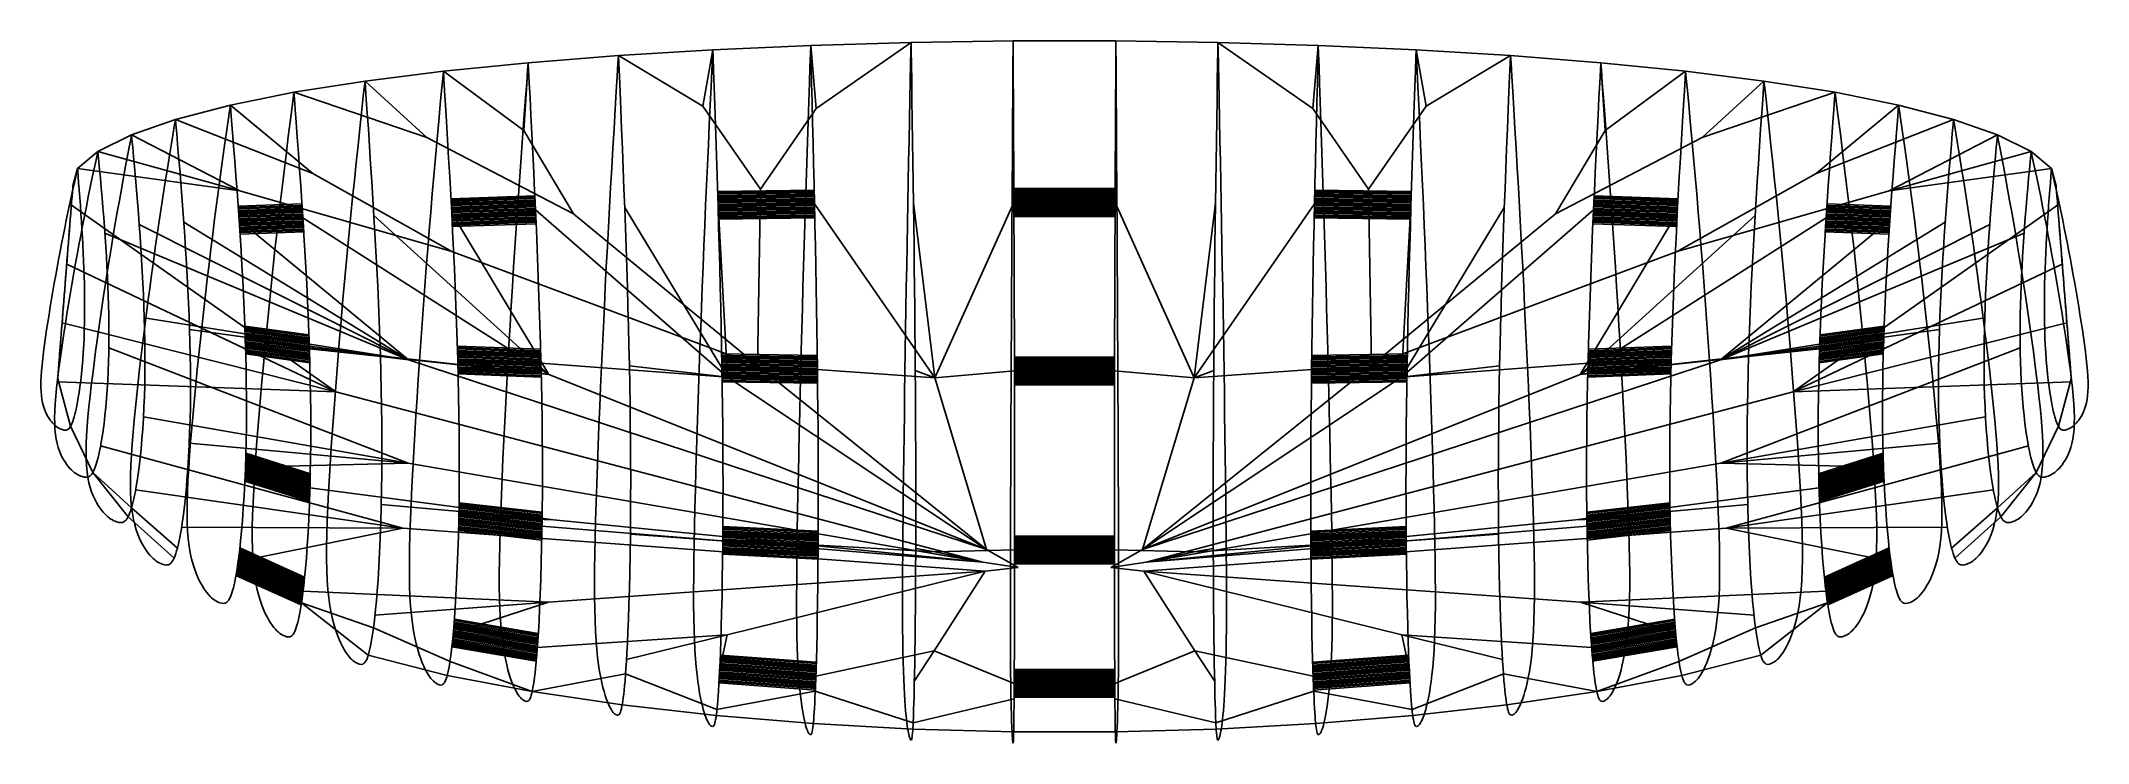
# Model space of a CAD drawing. Extents: x -442 to 442, y 0 to 303.
import ezdxf

# ---------------------------------------------------------------- set-up
doc = ezdxf.new("R2010")
doc.units = 0

msp = doc.modelspace()

# ---------------------------------------------------------------- linework, layer by layer
at = {"layer": 'default', "color": 5, "linetype": 'CONTINUOUS'}
for p, q in [((-109.698, 301.408, 9.802), (-151.974, 299.524, 18.966)), ((-109.698, 301.408, 9.802), (-109.819, 297.956, 9.114)), ((-66.309, 302.663, 3.558), (-109.698, 301.408, 9.802)), ((-66.309, 302.663, 3.558), (-66.383, 299.168, 2.858)), ((-22.204, 303.301, 0.392), (-66.309, 302.663, 3.558)), ((-22.204, 303.301, 0.392), (-22.228, 299.784, -0.314)), ((22.204, 303.301, 0.392), (-22.204, 303.301, 0.392)), ((22.204, 303.301, 0.392), (22.228, 299.784, -0.314)), ((22.204, 303.301, 0.392), (66.309, 302.663, 3.558)), ((66.309, 302.663, 3.558), (66.383, 299.168, 2.858)), ((66.309, 302.663, 3.558), (109.698, 301.408, 9.802)), ((109.698, 301.408, 9.802), (109.819, 297.956, 9.114)), ((109.698, 301.408, 9.802), (151.974, 299.524, 18.966)), ((-231.772, 293.93, 45.097), (-268.431, 290.228, 62.025)), ((-231.772, 293.93, 45.097), (-232.019, 290.734, 44.479)), ((-192.782, 297.031, 30.818), (-231.772, 293.93, 45.097)), ((-192.987, 293.73, 30.17), (-193.333, 288.103, 29.077)), ((-192.782, 297.031, 30.818), (-192.987, 293.73, 30.17)), ((-151.974, 299.524, 18.966), (-192.782, 297.031, 30.818)), ((-152.139, 296.137, 18.296), (-152.418, 290.364, 17.165)), ((-151.974, 299.524, 18.966), (-152.139, 296.137, 18.296)), ((-110.023, 292.073, 7.953), (-110.261, 285.179, 6.601)), ((-109.819, 297.956, 9.114), (-110.023, 292.073, 7.953)), ((-66.509, 293.212, 1.677), (-66.655, 286.232, 0.302)), ((-66.383, 299.168, 2.858), (-66.509, 293.212, 1.677)), ((-22.269, 293.791, -1.504), (-22.316, 286.767, -2.892)), ((-22.228, 299.784, -0.314), (-22.269, 293.791, -1.504)), ((22.228, 299.784, -0.314), (22.269, 293.791, -1.504)), ((22.269, 293.791, -1.504), (22.316, 286.767, -2.892)), ((66.383, 299.168, 2.858), (66.509, 293.212, 1.677)), ((66.509, 293.212, 1.677), (66.655, 286.232, 0.302)), ((109.819, 297.956, 9.114), (110.023, 292.073, 7.953)), ((110.023, 292.073, 7.953), (110.261, 285.179, 6.601)), ((151.974, 299.524, 18.966), (152.139, 296.137, 18.296)), ((151.974, 299.524, 18.966), (192.782, 297.031, 30.818)), ((152.139, 296.137, 18.296), (152.418, 290.364, 17.165)), ((192.782, 297.031, 30.818), (192.987, 293.73, 30.17)), ((192.782, 297.031, 30.818), (231.772, 293.93, 45.097)), ((192.987, 293.73, 30.17), (193.333, 288.103, 29.077)), ((231.772, 293.93, 45.097), (232.019, 290.734, 44.479)), ((231.772, 293.93, 45.097), (268.431, 290.228, 62.025)), ((-302.3, 285.956, 81.31), (-333.052, 281.131, 102.316)), ((-302.3, 285.956, 81.31), (-302.625, 283.042, 80.775)), ((-268.431, 290.228, 62.025), (-302.3, 285.956, 81.31)), ((-268.72, 287.16, 61.445), (-269.208, 281.931, 60.467)), ((-268.431, 290.228, 62.025), (-268.72, 287.16, 61.445)), ((-232.435, 285.289, 43.436), (-232.92, 278.906, 42.221)), ((-232.019, 290.734, 44.479), (-232.435, 285.289, 43.436)), ((-193.333, 288.103, 29.077), (-193.737, 281.508, 27.804)), ((-152.744, 283.598, 15.848), (-153.114, 275.796, 14.348)), ((-152.418, 290.364, 17.165), (-152.744, 283.598, 15.848)), ((-110.261, 285.179, 6.601), (-110.531, 277.228, 5.063)), ((-66.655, 286.232, 0.302), (-66.821, 278.182, -1.263)), ((-22.316, 286.767, -2.892), (-22.37, 278.667, -4.47)), ((22.316, 286.767, -2.892), (22.37, 278.667, -4.47)), ((66.655, 286.232, 0.302), (66.821, 278.182, -1.263)), ((110.261, 285.179, 6.601), (110.531, 277.228, 5.063)), ((152.418, 290.364, 17.165), (152.744, 283.598, 15.848)), ((152.744, 283.598, 15.848), (153.114, 275.796, 14.348)), ((193.333, 288.103, 29.077), (193.737, 281.508, 27.804)), ((232.019, 290.734, 44.479), (232.435, 285.289, 43.436)), ((232.435, 285.289, 43.436), (232.92, 278.906, 42.221)), ((268.431, 290.228, 62.025), (268.72, 287.16, 61.445)), ((268.431, 290.228, 62.025), (302.3, 285.956, 81.31)), ((268.72, 287.16, 61.445), (269.208, 281.931, 60.467)), ((302.3, 285.956, 81.31), (302.625, 283.042, 80.775)), ((302.3, 285.956, 81.31), (333.052, 281.131, 102.316)), ((-360.493, 275.616, 124.32), (-384.217, 269.431, 146.778)), ((-360.493, 275.616, 124.32), (-360.852, 273.131, 123.893)), ((-333.052, 281.131, 102.316), (-360.493, 275.616, 124.32)), ((-333.4, 278.413, 101.833), (-333.988, 273.78, 101.017)), ((-333.052, 281.131, 102.316), (-333.4, 278.413, 101.833)), ((-303.173, 278.077, 79.872), (-303.811, 272.257, 78.82)), ((-302.625, 283.042, 80.775), (-303.173, 278.077, 79.872)), ((-269.777, 275.802, 59.326), (-270.424, 268.734, 58.028)), ((-269.208, 281.931, 60.467), (-269.777, 275.802, 59.326)), ((-232.92, 278.906, 42.221), (-233.472, 271.545, 40.837)), ((-193.737, 281.508, 27.804), (-194.196, 273.902, 26.355)), ((-153.114, 275.796, 14.348), (-153.515, 267.249, 12.725)), ((-110.531, 277.228, 5.063), (-110.824, 268.518, 3.397)), ((-66.821, 278.182, -1.263), (-67.001, 269.364, -2.957)), ((-22.37, 278.667, -4.47), (-22.428, 269.794, -6.179)), ((22.37, 278.667, -4.47), (22.428, 269.794, -6.179)), ((66.821, 278.182, -1.263), (67.001, 269.364, -2.957)), ((110.531, 277.228, 5.063), (110.824, 268.518, 3.397)), ((153.114, 275.796, 14.348), (153.515, 267.249, 12.725)), ((193.737, 281.508, 27.804), (194.196, 273.902, 26.355)), ((232.92, 278.906, 42.221), (233.472, 271.545, 40.837)), ((269.208, 281.931, 60.467), (269.777, 275.802, 59.326)), ((269.777, 275.802, 59.326), (270.424, 268.734, 58.028)), ((302.625, 283.042, 80.775), (303.173, 278.077, 79.872)), ((303.173, 278.077, 79.872), (303.811, 272.257, 78.82)), ((333.052, 281.131, 102.316), (333.4, 278.413, 101.833)), ((333.052, 281.131, 102.316), (360.493, 275.616, 124.32)), ((333.4, 278.413, 101.833), (333.988, 273.78, 101.017)), ((360.493, 275.616, 124.32), (360.852, 273.131, 123.893)), ((360.493, 275.616, 124.32), (384.217, 269.431, 146.778)), ((-384.217, 269.431, 146.778), (-403.193, 262.726, 170.005)), ((-384.588, 267.212, 146.424), (-385.215, 263.43, 145.828)), ((-384.217, 269.431, 146.778), (-384.588, 267.212, 146.424)), ((-361.46, 268.896, 123.172), (-362.168, 263.932, 122.331)), ((-360.852, 273.131, 123.893), (-361.46, 268.896, 123.172)), ((-334.674, 268.35, 100.065), (-335.455, 262.088, 98.981)), ((-333.988, 273.78, 101.017), (-334.674, 268.35, 100.065)), ((-304.538, 265.545, 77.622), (-305.326, 258.193, 76.324)), ((-303.811, 272.257, 78.82), (-304.538, 265.545, 77.622)), ((-270.424, 268.734, 58.028), (-271.125, 260.991, 56.622)), ((-233.472, 271.545, 40.837), (-234.069, 263.482, 39.339)), ((-194.693, 265.571, 24.785), (-195.197, 257, 23.193)), ((-194.196, 273.902, 26.355), (-194.693, 265.571, 24.785)), ((-153.515, 267.249, 12.725), (-153.921, 258.456, 11.078)), ((-110.824, 268.518, 3.397), (-111.121, 259.559, 1.708)), ((-67.001, 269.364, -2.957), (-67.183, 260.292, -4.675)), ((-22.428, 269.794, -6.179), (-22.487, 260.667, -7.912)), ((22.428, 269.794, -6.179), (22.487, 260.667, -7.912)), ((67.001, 269.364, -2.957), (67.183, 260.292, -4.675)), ((110.824, 268.518, 3.397), (111.121, 259.559, 1.708)), ((153.515, 267.249, 12.725), (153.921, 258.456, 11.078)), ((194.196, 273.902, 26.355), (194.693, 265.571, 24.785)), ((194.693, 265.571, 24.785), (195.197, 257, 23.193)), ((233.472, 271.545, 40.837), (234.069, 263.482, 39.339)), ((270.424, 268.734, 58.028), (271.125, 260.991, 56.622)), ((303.811, 272.257, 78.82), (304.538, 265.545, 77.622)), ((304.538, 265.545, 77.622), (305.326, 258.193, 76.324)), ((333.988, 273.78, 101.017), (334.674, 268.35, 100.065)), ((334.674, 268.35, 100.065), (335.455, 262.088, 98.981)), ((360.852, 273.131, 123.893), (361.46, 268.896, 123.172)), ((361.46, 268.896, 123.172), (362.168, 263.932, 122.331)), ((384.217, 269.431, 146.778), (384.588, 267.212, 146.424)), ((384.217, 269.431, 146.778), (403.193, 262.726, 170.005)), ((384.588, 267.212, 146.424), (385.215, 263.43, 145.828)), ((-403.193, 262.726, 170.005), (-417.754, 255.641, 193.035)), ((-404.191, 257.512, 169.281), (-404.921, 253.661, 168.751)), ((-403.564, 260.798, 169.735), (-404.191, 257.512, 169.281)), ((-403.193, 262.726, 170.005), (-403.564, 260.798, 169.735)), ((-385.945, 258.997, 145.132), (-386.778, 253.885, 144.339)), ((-385.215, 263.43, 145.828), (-385.945, 258.997, 145.132)), ((-362.974, 258.207, 121.373), (-363.848, 251.936, 120.335)), ((-362.168, 263.932, 122.331), (-362.974, 258.207, 121.373)), ((-335.455, 262.088, 98.981), (-336.301, 255.228, 97.807)), ((-305.326, 258.193, 76.324), (-306.125, 250.629, 75.006)), ((-271.125, 260.991, 56.622), (-271.837, 253.026, 55.194)), ((-234.069, 263.482, 39.339), (-234.676, 255.187, 37.819)), ((-195.197, 257, 23.193), (-195.689, 248.492, 21.639)), ((-153.921, 258.456, 11.078), (-154.318, 249.728, 9.471)), ((-111.121, 259.559, 1.708), (-111.411, 250.665, 0.06)), ((-67.183, 260.292, -4.675), (-67.361, 251.287, -6.351)), ((-22.487, 260.667, -7.912), (-22.545, 251.606, -9.603)), ((22.487, 260.667, -7.912), (22.545, 251.606, -9.603)), ((67.183, 260.292, -4.675), (67.361, 251.287, -6.351)), ((111.121, 259.559, 1.708), (111.411, 250.665, 0.06)), ((153.921, 258.456, 11.078), (154.318, 249.728, 9.471)), ((195.197, 257, 23.193), (195.689, 248.492, 21.639)), ((234.069, 263.482, 39.339), (234.676, 255.187, 37.819)), ((271.125, 260.991, 56.622), (271.837, 253.026, 55.194)), ((305.326, 258.193, 76.324), (306.125, 250.629, 75.006)), ((335.455, 262.088, 98.981), (336.301, 255.228, 97.807)), ((362.168, 263.932, 122.331), (362.974, 258.207, 121.373)), ((362.974, 258.207, 121.373), (363.848, 251.936, 120.335)), ((385.215, 263.43, 145.828), (385.945, 258.997, 145.132)), ((385.945, 258.997, 145.132), (386.778, 253.885, 144.339)), ((403.193, 262.726, 170.005), (403.564, 260.798, 169.735)), ((403.193, 262.726, 170.005), (417.754, 255.641, 193.035)), ((403.564, 260.798, 169.735), (404.191, 257.512, 169.281)), ((404.191, 257.512, 169.281), (404.921, 253.661, 168.751)), ((-426.556, 248.306, 215.268), (-428.554, 240.808, 236.286)), ((-426.556, 248.306, 215.268), (-426.847, 247.006, 215.197)), ((-417.754, 255.641, 193.035), (-426.556, 248.306, 215.268)), ((-419.381, 248.028, 192.157), (-420.165, 244.298, 191.734)), ((-418.693, 251.263, 192.529), (-419.381, 248.028, 192.157)), ((-418.103, 254.022, 192.847), (-418.693, 251.263, 192.529)), ((-417.754, 255.641, 193.035), (-418.103, 254.022, 192.847)), ((-405.755, 249.218, 168.146), (-406.658, 244.352, 167.491)), ((-404.921, 253.661, 168.751), (-405.755, 249.218, 168.146)), ((-387.681, 248.284, 143.479), (-388.598, 242.523, 142.605)), ((-386.778, 253.885, 144.339), (-387.681, 248.284, 143.479)), ((-363.848, 251.936, 120.335), (-364.736, 245.484, 119.28)), ((-337.161, 248.171, 96.615), (-338, 241.165, 95.45)), ((-336.301, 255.228, 97.807), (-337.161, 248.171, 96.615)), ((-306.125, 250.629, 75.006), (-306.906, 243.12, 73.719)), ((-271.837, 253.026, 55.194), (-272.531, 245.119, 53.801)), ((-234.676, 255.187, 37.819), (-235.268, 246.953, 36.335)), ((-195.689, 248.492, 21.639), (-196.169, 240.047, 20.123)), ((-154.318, 249.728, 9.471), (-154.705, 241.064, 7.904)), ((-111.411, 250.665, 0.06), (-111.693, 241.836, -1.547)), ((-67.361, 251.287, -6.351), (-67.534, 242.348, -7.985)), ((-22.545, 251.606, -9.603), (-22.601, 242.611, -11.251)), ((22.545, 251.606, -9.603), (22.601, 242.611, -11.251)), ((67.361, 251.287, -6.351), (67.534, 242.348, -7.985)), ((111.411, 250.665, 0.06), (111.693, 241.836, -1.547)), ((154.318, 249.728, 9.471), (154.705, 241.064, 7.904)), ((195.689, 248.492, 21.639), (196.169, 240.047, 20.123)), ((234.676, 255.187, 37.819), (235.268, 246.953, 36.335)), ((271.837, 253.026, 55.194), (272.531, 245.119, 53.801)), ((306.125, 250.629, 75.006), (306.906, 243.12, 73.719)), ((336.301, 255.228, 97.807), (337.161, 248.171, 96.615)), ((337.161, 248.171, 96.615), (338, 241.165, 95.45)), ((363.848, 251.936, 120.335), (364.736, 245.484, 119.28)), ((386.778, 253.885, 144.339), (387.681, 248.284, 143.479)), ((387.681, 248.284, 143.479), (388.598, 242.523, 142.605)), ((404.921, 253.661, 168.751), (405.755, 249.218, 168.146)), ((405.755, 249.218, 168.146), (406.658, 244.352, 167.491)), ((417.754, 255.641, 193.035), (418.103, 254.022, 192.847)), ((417.754, 255.641, 193.035), (426.556, 248.306, 215.268)), ((418.103, 254.022, 192.847), (418.693, 251.263, 192.529)), ((418.693, 251.263, 192.529), (419.381, 248.028, 192.157)), ((419.381, 248.028, 192.157), (420.165, 244.298, 191.734)), ((426.556, 248.306, 215.268), (426.847, 247.006, 215.197)), ((426.556, 248.306, 215.268), (428.554, 240.808, 236.286)), ((-428.562, 239.199, 214.777), (-429.271, 235.918, 214.603)), ((-428.631, 239.826, 236.285), (-428.763, 238.152, 236.282)), ((-428.554, 240.808, 236.286), (-428.631, 239.826, 236.285)), ((-427.909, 242.194, 214.936), (-428.562, 239.199, 214.777)), ((-427.337, 244.791, 215.077), (-427.909, 242.194, 214.936)), ((-426.847, 247.006, 215.197), (-427.337, 244.791, 215.077)), ((-421.016, 240.212, 191.274), (-421.882, 236.008, 190.807)), ((-420.165, 244.298, 191.734), (-421.016, 240.212, 191.274)), ((-407.577, 239.346, 166.824), (-408.475, 234.375, 166.172)), ((-406.658, 244.352, 167.491), (-407.577, 239.346, 166.824)), ((-388.598, 242.523, 142.605), (-389.495, 236.802, 141.751)), ((-365.604, 239.079, 118.25), (-366.452, 232.721, 117.243)), ((-364.736, 245.484, 119.28), (-365.604, 239.079, 118.25)), ((-338, 241.165, 95.45), (-338.82, 234.211, 94.312)), ((-306.906, 243.12, 73.719), (-307.668, 235.667, 72.463)), ((-272.531, 245.119, 53.801), (-273.209, 237.27, 52.441)), ((-235.268, 246.953, 36.335), (-235.845, 238.779, 34.888)), ((-196.169, 240.047, 20.123), (-196.641, 231.581, 18.632)), ((-154.705, 241.064, 7.904), (-155.086, 232.379, 6.363)), ((-111.693, 241.836, -1.547), (-111.971, 232.987, -3.128)), ((-67.534, 242.348, -7.985), (-67.705, 233.389, -9.592)), ((-22.601, 242.611, -11.251), (-22.656, 233.596, -12.872)), ((22.601, 242.611, -11.251), (22.656, 233.596, -12.872)), ((67.534, 242.348, -7.985), (67.705, 233.389, -9.592)), ((111.693, 241.836, -1.547), (111.971, 232.987, -3.128)), ((154.705, 241.064, 7.904), (155.086, 232.379, 6.363)), ((196.169, 240.047, 20.123), (196.641, 231.581, 18.632)), ((235.268, 246.953, 36.335), (235.845, 238.779, 34.888)), ((272.531, 245.119, 53.801), (273.209, 237.27, 52.441)), ((306.906, 243.12, 73.719), (307.668, 235.667, 72.463)), ((338, 241.165, 95.45), (338.82, 234.211, 94.312)), ((364.736, 245.484, 119.28), (365.604, 239.079, 118.25)), ((365.604, 239.079, 118.25), (366.452, 232.721, 117.243)), ((388.598, 242.523, 142.605), (389.495, 236.802, 141.751)), ((406.658, 244.352, 167.491), (407.577, 239.346, 166.824)), ((407.577, 239.346, 166.824), (408.475, 234.375, 166.172)), ((420.165, 244.298, 191.734), (421.016, 240.212, 191.274)), ((421.016, 240.212, 191.274), (421.882, 236.008, 190.807)), ((426.847, 247.006, 215.197), (427.337, 244.791, 215.077)), ((427.337, 244.791, 215.077), (427.909, 242.194, 214.936)), ((427.909, 242.194, 214.936), (428.562, 239.199, 214.777)), ((428.554, 240.808, 236.286), (428.631, 239.826, 236.285)), ((428.562, 239.199, 214.777), (429.271, 235.918, 214.603)), ((428.631, 239.826, 236.285), (428.763, 238.152, 236.282)), ((-429.993, 232.542, 214.426), (-430.699, 229.191, 214.253)), ((-429.271, 235.918, 214.603), (-429.993, 232.542, 214.426)), ((-429.29, 231.447, 236.271), (-429.491, 228.897, 236.267)), ((-429.095, 233.926, 236.275), (-429.29, 231.447, 236.271)), ((-428.917, 236.189, 236.279), (-429.095, 233.926, 236.275)), ((-428.763, 238.152, 236.282), (-428.917, 236.189, 236.279)), ((-422.729, 231.834, 190.35), (-423.557, 227.69, 189.903)), ((-421.882, 236.008, 190.807), (-422.729, 231.834, 190.35)), ((-408.475, 234.375, 166.172), (-409.354, 229.441, 165.535)), ((-390.372, 231.124, 140.917), (-391.236, 225.431, 140.094)), ((-389.495, 236.802, 141.751), (-390.372, 231.124, 140.917)), ((-366.452, 232.721, 117.243), (-367.287, 226.347, 116.251)), ((-338.82, 234.211, 94.312), (-339.628, 227.239, 93.192)), ((-307.668, 235.667, 72.463), (-308.419, 228.195, 71.226)), ((-273.209, 237.27, 52.441), (-273.877, 229.402, 51.103)), ((-236.414, 230.586, 33.463), (-236.973, 222.334, 32.061)), ((-235.845, 238.779, 34.888), (-236.414, 230.586, 33.463)), ((-196.641, 231.581, 18.632), (-197.105, 223.055, 17.165)), ((-155.086, 232.379, 6.363), (-155.46, 223.633, 4.846)), ((-111.971, 232.987, -3.128), (-112.244, 224.074, -4.683)), ((-67.705, 233.389, -9.592), (-67.873, 224.365, -11.173)), ((-22.656, 233.596, -12.872), (-22.71, 224.517, -14.465)), ((22.656, 233.596, -12.872), (22.71, 224.517, -14.465)), ((67.705, 233.389, -9.592), (67.873, 224.365, -11.173)), ((111.971, 232.987, -3.128), (112.244, 224.074, -4.683)), ((155.086, 232.379, 6.363), (155.46, 223.633, 4.846)), ((196.641, 231.581, 18.632), (197.105, 223.055, 17.165)), ((235.845, 238.779, 34.888), (236.414, 230.586, 33.463)), ((236.414, 230.586, 33.463), (236.973, 222.334, 32.061)), ((273.209, 237.27, 52.441), (273.877, 229.402, 51.103)), ((307.668, 235.667, 72.463), (308.419, 228.195, 71.226)), ((338.82, 234.211, 94.312), (339.628, 227.239, 93.192)), ((366.452, 232.721, 117.243), (367.287, 226.347, 116.251)), ((389.495, 236.802, 141.751), (390.372, 231.124, 140.917)), ((390.372, 231.124, 140.917), (391.236, 225.431, 140.094)), ((408.475, 234.375, 166.172), (409.354, 229.441, 165.535)), ((421.882, 236.008, 190.807), (422.729, 231.834, 190.35)), ((422.729, 231.834, 190.35), (423.557, 227.69, 189.903)), ((428.763, 238.152, 236.282), (428.917, 236.189, 236.279)), ((428.917, 236.189, 236.279), (429.095, 233.926, 236.275)), ((429.095, 233.926, 236.275), (429.29, 231.447, 236.271)), ((429.271, 235.918, 214.603), (429.993, 232.542, 214.426)), ((429.29, 231.447, 236.271), (429.491, 228.897, 236.267)), ((429.993, 232.542, 214.426), (430.699, 229.191, 214.253)), ((-432.073, 222.528, 213.917), (-432.749, 219.168, 213.751)), ((-431.39, 225.863, 214.084), (-432.073, 222.528, 213.917)), ((-430.699, 229.191, 214.253), (-431.39, 225.863, 214.084)), ((-430.086, 221.334, 236.255), (-430.286, 218.798, 236.251)), ((-429.888, 223.853, 236.259), (-430.086, 221.334, 236.255)), ((-429.69, 226.366, 236.263), (-429.888, 223.853, 236.259)), ((-429.491, 228.897, 236.267), (-429.69, 226.366, 236.263)), ((-424.374, 223.536, 189.462), (-425.182, 219.351, 189.026)), ((-423.557, 227.69, 189.903), (-424.374, 223.536, 189.462)), ((-410.22, 224.494, 164.907), (-411.075, 219.512, 164.286)), ((-409.354, 229.441, 165.535), (-410.22, 224.494, 164.907)), ((-391.236, 225.431, 140.094), (-392.089, 219.698, 139.282)), ((-367.287, 226.347, 116.251), (-368.111, 219.927, 115.273)), ((-339.628, 227.239, 93.192), (-340.423, 220.218, 92.088)), ((-308.419, 228.195, 71.226), (-309.158, 220.67, 70.008)), ((-274.534, 221.478, 49.785), (-275.179, 213.485, 48.491)), ((-273.877, 229.402, 51.103), (-274.534, 221.478, 49.785)), ((-236.973, 222.334, 32.061), (-237.522, 214.011, 30.684)), ((-197.105, 223.055, 17.165), (-197.561, 214.455, 15.725)), ((-155.46, 223.633, 4.846), (-155.827, 214.811, 3.359)), ((-112.244, 224.074, -4.683), (-112.513, 215.085, -6.208)), ((-67.873, 224.365, -11.173), (-68.037, 215.264, -12.723)), ((-22.71, 224.517, -14.465), (-22.764, 215.359, -16.029)), ((22.71, 224.517, -14.465), (22.764, 215.359, -16.029)), ((67.873, 224.365, -11.173), (68.037, 215.264, -12.723)), ((112.244, 224.074, -4.683), (112.513, 215.085, -6.208)), ((155.46, 223.633, 4.846), (155.827, 214.811, 3.359)), ((197.105, 223.055, 17.165), (197.561, 214.455, 15.725)), ((236.973, 222.334, 32.061), (237.522, 214.011, 30.684)), ((273.877, 229.402, 51.103), (274.534, 221.478, 49.785)), ((274.534, 221.478, 49.785), (275.179, 213.485, 48.491)), ((308.419, 228.195, 71.226), (309.158, 220.67, 70.008)), ((339.628, 227.239, 93.192), (340.423, 220.218, 92.088)), ((367.287, 226.347, 116.251), (368.111, 219.927, 115.273)), ((391.236, 225.431, 140.094), (392.089, 219.698, 139.282)), ((409.354, 229.441, 165.535), (410.22, 224.494, 164.907)), ((410.22, 224.494, 164.907), (411.075, 219.512, 164.286)), ((423.557, 227.69, 189.903), (424.374, 223.536, 189.462)), ((424.374, 223.536, 189.462), (425.182, 219.351, 189.026)), ((429.491, 228.897, 236.267), (429.69, 226.366, 236.263)), ((429.69, 226.366, 236.263), (429.888, 223.853, 236.259)), ((429.888, 223.853, 236.259), (430.086, 221.334, 236.255)), ((430.086, 221.334, 236.255), (430.286, 218.798, 236.251)), ((430.699, 229.191, 214.253), (431.39, 225.863, 214.084)), ((431.39, 225.863, 214.084), (432.073, 222.528, 213.917)), ((432.073, 222.528, 213.917), (432.749, 219.168, 213.751)), ((-434.074, 212.371, 213.427), (-434.719, 208.954, 213.269)), ((-433.416, 215.778, 213.588), (-434.074, 212.371, 213.427)), ((-432.749, 219.168, 213.751), (-433.416, 215.778, 213.588)), ((-430.689, 213.668, 236.243), (-430.892, 211.09, 236.239)), ((-430.487, 216.239, 236.247), (-430.689, 213.668, 236.243)), ((-430.286, 218.798, 236.251), (-430.487, 216.239, 236.247)), ((-425.978, 215.13, 188.596), (-426.763, 210.886, 188.172)), ((-425.182, 219.351, 189.026), (-425.978, 215.13, 188.596)), ((-411.919, 214.485, 163.674), (-412.749, 209.433, 163.072)), ((-411.075, 219.512, 164.286), (-411.919, 214.485, 163.674)), ((-392.928, 213.914, 138.482), (-393.755, 208.1, 137.695)), ((-392.089, 219.698, 139.282), (-392.928, 213.914, 138.482)), ((-368.922, 213.451, 114.31), (-369.719, 206.943, 113.364)), ((-368.111, 219.927, 115.273), (-368.922, 213.451, 114.31)), ((-341.206, 213.135, 91.002), (-341.975, 206.017, 89.934)), ((-340.423, 220.218, 92.088), (-341.206, 213.135, 91.002)), ((-309.885, 213.079, 68.811), (-310.599, 205.45, 67.635)), ((-309.158, 220.67, 70.008), (-309.885, 213.079, 68.811)), ((-275.179, 213.485, 48.491), (-275.813, 205.452, 47.219)), ((-237.522, 214.011, 30.684), (-238.062, 205.646, 29.333)), ((-197.561, 214.455, 15.725), (-198.009, 205.813, 14.311)), ((-155.827, 214.811, 3.359), (-156.188, 205.945, 1.899)), ((-112.513, 215.085, -6.208), (-112.776, 206.051, -7.704)), ((-68.037, 215.264, -12.723), (-68.199, 206.117, -14.243)), ((-22.764, 215.359, -16.029), (-22.816, 206.155, -17.561)), ((22.764, 215.359, -16.029), (22.816, 206.155, -17.561)), ((68.037, 215.264, -12.723), (68.199, 206.117, -14.243)), ((112.513, 215.085, -6.208), (112.776, 206.051, -7.704)), ((155.827, 214.811, 3.359), (156.188, 205.945, 1.899)), ((197.561, 214.455, 15.725), (198.009, 205.813, 14.311)), ((237.522, 214.011, 30.684), (238.062, 205.646, 29.333)), ((275.179, 213.485, 48.491), (275.813, 205.452, 47.219)), ((309.158, 220.67, 70.008), (309.885, 213.079, 68.811)), ((309.885, 213.079, 68.811), (310.599, 205.45, 67.635)), ((340.423, 220.218, 92.088), (341.206, 213.135, 91.002)), ((341.206, 213.135, 91.002), (341.975, 206.017, 89.934)), ((368.111, 219.927, 115.273), (368.922, 213.451, 114.31)), ((368.922, 213.451, 114.31), (369.719, 206.943, 113.364)), ((392.089, 219.698, 139.282), (392.928, 213.914, 138.482)), ((392.928, 213.914, 138.482), (393.755, 208.1, 137.695)), ((411.075, 219.512, 164.286), (411.919, 214.485, 163.674)), ((411.919, 214.485, 163.674), (412.749, 209.433, 163.072)), ((425.182, 219.351, 189.026), (425.978, 215.13, 188.596)), ((425.978, 215.13, 188.596), (426.763, 210.886, 188.172)), ((430.286, 218.798, 236.251), (430.487, 216.239, 236.247)), ((430.487, 216.239, 236.247), (430.689, 213.668, 236.243)), ((430.689, 213.668, 236.243), (430.892, 211.09, 236.239)), ((432.749, 219.168, 213.751), (433.416, 215.778, 213.588)), ((433.416, 215.778, 213.588), (434.074, 212.371, 213.427)), ((434.074, 212.371, 213.427), (434.719, 208.954, 213.269)), ((-435.352, 205.535, 213.114), (-435.972, 202.12, 212.962)), ((-434.719, 208.954, 213.269), (-435.352, 205.535, 213.114)), ((-431.298, 205.936, 236.231), (-431.5, 203.366, 236.227)), ((-431.095, 208.511, 236.235), (-431.298, 205.936, 236.231)), ((-430.892, 211.09, 236.239), (-431.095, 208.511, 236.235)), ((-427.531, 206.631, 187.758), (-428.285, 202.373, 187.351)), ((-426.763, 210.886, 188.172), (-427.531, 206.631, 187.758)), ((-413.56, 204.366, 162.483), (-414.356, 199.298, 161.906)), ((-412.749, 209.433, 163.072), (-413.56, 204.366, 162.483)), ((-393.755, 208.1, 137.695), (-394.562, 202.27, 136.927)), ((-369.719, 206.943, 113.364), (-370.497, 200.416, 112.44)), ((-341.975, 206.017, 89.934), (-342.725, 198.879, 88.894)), ((-310.599, 205.45, 67.635), (-311.294, 197.801, 66.488)), ((-275.813, 205.452, 47.219), (-276.43, 197.398, 45.981)), ((-238.062, 205.646, 29.333), (-238.586, 197.258, 28.017)), ((-198.009, 205.813, 14.311), (-198.444, 197.147, 12.936)), ((-156.188, 205.945, 1.899), (-156.539, 197.056, 0.479)), ((-112.776, 206.051, -7.704), (-113.031, 196.992, -9.159)), ((-68.199, 206.117, -14.243), (-68.356, 196.946, -15.722)), ((-22.816, 206.155, -17.561), (-22.866, 196.928, -19.052)), ((22.816, 206.155, -17.561), (22.866, 196.928, -19.052)), ((68.199, 206.117, -14.243), (68.356, 196.946, -15.722)), ((112.776, 206.051, -7.704), (113.031, 196.992, -9.159)), ((156.188, 205.945, 1.899), (156.539, 197.056, 0.479)), ((198.009, 205.813, 14.311), (198.444, 197.147, 12.936)), ((238.062, 205.646, 29.333), (238.586, 197.258, 28.017)), ((275.813, 205.452, 47.219), (276.43, 197.398, 45.981)), ((310.599, 205.45, 67.635), (311.294, 197.801, 66.488)), ((341.975, 206.017, 89.934), (342.725, 198.879, 88.894)), ((369.719, 206.943, 113.364), (370.497, 200.416, 112.44)), ((393.755, 208.1, 137.695), (394.562, 202.27, 136.927)), ((412.749, 209.433, 163.072), (413.56, 204.366, 162.483)), ((413.56, 204.366, 162.483), (414.356, 199.298, 161.906)), ((426.763, 210.886, 188.172), (427.531, 206.631, 187.758)), ((427.531, 206.631, 187.758), (428.285, 202.373, 187.351)), ((430.892, 211.09, 236.239), (431.095, 208.511, 236.235)), ((431.095, 208.511, 236.235), (431.298, 205.936, 236.231)), ((431.298, 205.936, 236.231), (431.5, 203.366, 236.227)), ((434.719, 208.954, 213.269), (435.352, 205.535, 213.114)), ((435.352, 205.535, 213.114), (435.972, 202.12, 212.962)), ((-437.176, 195.315, 212.667), (-437.757, 191.93, 212.525)), ((-436.581, 198.713, 212.813), (-437.176, 195.315, 212.667)), ((-435.972, 202.12, 212.962), (-436.581, 198.713, 212.813)), ((-432.102, 195.713, 236.215), (-432.301, 193.188, 236.211)), ((-431.902, 198.253, 236.219), (-432.102, 195.713, 236.215)), ((-431.701, 200.804, 236.223), (-431.902, 198.253, 236.219)), ((-431.5, 203.366, 236.227), (-431.701, 200.804, 236.223)), ((-429.021, 198.121, 186.953), (-429.744, 193.877, 186.563)), ((-428.285, 202.373, 187.351), (-429.021, 198.121, 186.953)), ((-414.356, 199.298, 161.906), (-415.133, 194.235, 161.342)), ((-395.352, 196.438, 136.174), (-396.124, 190.613, 135.438)), ((-394.562, 202.27, 136.927), (-395.352, 196.438, 136.174)), ((-370.497, 200.416, 112.44), (-371.258, 193.887, 111.535)), ((-342.725, 198.879, 88.894), (-343.459, 191.738, 87.876)), ((-311.294, 197.801, 66.488), (-311.974, 190.148, 65.368)), ((-276.43, 197.398, 45.981), (-277.033, 189.34, 44.771)), ((-238.586, 197.258, 28.017), (-239.099, 188.868, 26.732)), ((-198.444, 197.147, 12.936), (-198.87, 188.478, 11.593)), ((-156.539, 197.056, 0.479), (-156.881, 188.163, -0.907)), ((-113.031, 196.992, -9.159), (-113.281, 187.931, -10.579)), ((-68.356, 196.946, -15.722), (-68.509, 187.772, -17.164)), ((-22.866, 196.928, -19.052), (-22.916, 187.697, -20.506)), ((22.866, 196.928, -19.052), (22.916, 187.697, -20.506)), ((68.356, 196.946, -15.722), (68.509, 187.772, -17.164)), ((113.031, 196.992, -9.159), (113.281, 187.931, -10.579)), ((156.539, 197.056, 0.479), (156.881, 188.163, -0.907)), ((198.444, 197.147, 12.936), (198.87, 188.478, 11.593)), ((238.586, 197.258, 28.017), (239.099, 188.868, 26.732)), ((276.43, 197.398, 45.981), (277.033, 189.34, 44.771)), ((311.294, 197.801, 66.488), (311.974, 190.148, 65.368)), ((342.725, 198.879, 88.894), (343.459, 191.738, 87.876)), ((370.497, 200.416, 112.44), (371.258, 193.887, 111.535)), ((394.562, 202.27, 136.927), (395.352, 196.438, 136.174)), ((395.352, 196.438, 136.174), (396.124, 190.613, 135.438)), ((414.356, 199.298, 161.906), (415.133, 194.235, 161.342)), ((428.285, 202.373, 187.351), (429.021, 198.121, 186.953)), ((429.021, 198.121, 186.953), (429.744, 193.877, 186.563)), ((431.5, 203.366, 236.227), (431.701, 200.804, 236.223)), ((431.701, 200.804, 236.223), (431.902, 198.253, 236.219)), ((431.902, 198.253, 236.219), (432.102, 195.713, 236.215)), ((432.102, 195.713, 236.215), (432.301, 193.188, 236.211)), ((435.972, 202.12, 212.962), (436.581, 198.713, 212.813)), ((436.581, 198.713, 212.813), (437.176, 195.315, 212.667)), ((437.176, 195.315, 212.667), (437.757, 191.93, 212.525)), ((-438.321, 188.56, 212.387), (-438.867, 185.209, 212.253)), ((-437.757, 191.93, 212.525), (-438.321, 188.56, 212.387)), ((-432.692, 188.211, 236.203), (-432.884, 185.776, 236.199)), ((-432.498, 190.686, 236.207), (-432.692, 188.211, 236.203)), ((-432.301, 193.188, 236.211), (-432.498, 190.686, 236.207)), ((-430.449, 189.646, 186.182), (-431.137, 185.43, 185.811)), ((-429.744, 193.877, 186.563), (-430.449, 189.646, 186.182)), ((-415.896, 189.183, 160.789), (-416.639, 184.145, 160.25)), ((-415.133, 194.235, 161.342), (-415.896, 189.183, 160.789)), ((-396.124, 190.613, 135.438), (-396.881, 184.8, 134.718)), ((-372.002, 187.365, 110.653), (-372.73, 180.858, 109.788)), ((-371.258, 193.887, 111.535), (-372.002, 187.365, 110.653)), ((-343.459, 191.738, 87.876), (-344.175, 184.606, 86.883)), ((-311.974, 190.148, 65.368), (-312.637, 182.506, 64.275)), ((-277.033, 189.34, 44.771), (-277.621, 181.293, 43.592)), ((-239.099, 188.868, 26.732), (-239.598, 180.489, 25.481)), ((-198.87, 188.478, 11.593), (-199.284, 179.821, 10.286)), ((-156.881, 188.163, -0.907), (-157.214, 179.282, -2.257)), ((-113.281, 187.931, -10.579), (-113.524, 178.882, -11.96)), ((-68.509, 187.772, -17.164), (-68.658, 178.611, -18.568)), ((-22.916, 187.697, -20.506), (-22.964, 178.478, -21.921)), ((22.916, 187.697, -20.506), (22.964, 178.478, -21.921)), ((68.509, 187.772, -17.164), (68.658, 178.611, -18.568)), ((113.281, 187.931, -10.579), (113.524, 178.882, -11.96)), ((156.881, 188.163, -0.907), (157.214, 179.282, -2.257)), ((198.87, 188.478, 11.593), (199.284, 179.821, 10.286)), ((239.099, 188.868, 26.732), (239.598, 180.489, 25.481)), ((277.033, 189.34, 44.771), (277.621, 181.293, 43.592)), ((311.974, 190.148, 65.368), (312.637, 182.506, 64.275)), ((343.459, 191.738, 87.876), (344.175, 184.606, 86.883)), ((371.258, 193.887, 111.535), (372.002, 187.365, 110.653)), ((372.002, 187.365, 110.653), (372.73, 180.858, 109.788)), ((396.124, 190.613, 135.438), (396.881, 184.8, 134.718)), ((415.133, 194.235, 161.342), (415.896, 189.183, 160.789)), ((415.896, 189.183, 160.789), (416.639, 184.145, 160.25)), ((429.744, 193.877, 186.563), (430.449, 189.646, 186.182)), ((430.449, 189.646, 186.182), (431.137, 185.43, 185.811)), ((432.301, 193.188, 236.211), (432.498, 190.686, 236.207)), ((432.498, 190.686, 236.207), (432.692, 188.211, 236.203)), ((432.692, 188.211, 236.203), (432.884, 185.776, 236.199)), ((437.757, 191.93, 212.525), (438.321, 188.56, 212.387)), ((438.321, 188.56, 212.387), (438.867, 185.209, 212.253)), ((-439.893, 178.602, 212.002), (-440.368, 175.367, 211.885)), ((-439.392, 181.888, 212.125), (-439.893, 178.602, 212.002)), ((-438.867, 185.209, 212.253), (-439.392, 181.888, 212.125)), ((-433.426, 178.886, 236.188), (-433.591, 176.796, 236.185)), ((-433.253, 181.091, 236.192), (-433.426, 178.886, 236.188)), ((-433.071, 183.396, 236.195), (-433.253, 181.091, 236.192)), ((-432.884, 185.776, 236.199), (-433.071, 183.396, 236.195)), ((-432.446, 177.061, 185.104), (-433.064, 172.925, 184.771)), ((-431.803, 181.234, 185.452), (-432.446, 177.061, 185.104)), ((-431.137, 185.43, 185.811), (-431.803, 181.234, 185.452)), ((-417.362, 179.127, 159.725), (-418.063, 174.131, 159.217)), ((-416.639, 184.145, 160.25), (-417.362, 179.127, 159.725)), ((-397.618, 179.005, 134.016), (-398.335, 173.231, 133.334)), ((-396.881, 184.8, 134.718), (-397.618, 179.005, 134.016)), ((-372.73, 180.858, 109.788), (-373.438, 174.37, 108.947)), ((-344.875, 177.49, 85.911), (-345.556, 170.395, 84.966)), ((-344.175, 184.606, 86.883), (-344.875, 177.49, 85.911)), ((-312.637, 182.506, 64.275), (-313.286, 174.88, 63.207)), ((-277.621, 181.293, 43.592), (-278.196, 173.264, 42.44)), ((-239.598, 180.489, 25.481), (-240.087, 172.128, 24.257)), ((-199.284, 179.821, 10.286), (-199.688, 171.183, 9.008)), ((-157.214, 179.282, -2.257), (-157.539, 170.422, -3.575)), ((-113.524, 178.882, -11.96), (-113.761, 169.854, -13.31)), ((-68.658, 178.611, -18.568), (-68.803, 169.47, -19.939)), ((-22.964, 178.478, -21.921), (-23.011, 169.281, -23.303)), ((22.964, 178.478, -21.921), (23.011, 169.281, -23.303)), ((68.658, 178.611, -18.568), (68.803, 169.47, -19.939)), ((113.524, 178.882, -11.96), (113.761, 169.854, -13.31)), ((157.214, 179.282, -2.257), (157.539, 170.422, -3.575)), ((199.284, 179.821, 10.286), (199.688, 171.183, 9.008)), ((239.598, 180.489, 25.481), (240.087, 172.128, 24.257)), ((277.621, 181.293, 43.592), (278.196, 173.264, 42.44)), ((312.637, 182.506, 64.275), (313.286, 174.88, 63.207)), ((344.175, 184.606, 86.883), (344.875, 177.49, 85.911)), ((344.875, 177.49, 85.911), (345.556, 170.395, 84.966)), ((372.73, 180.858, 109.788), (373.438, 174.37, 108.947)), ((396.881, 184.8, 134.718), (397.618, 179.005, 134.016)), ((397.618, 179.005, 134.016), (398.335, 173.231, 133.334)), ((416.639, 184.145, 160.25), (417.362, 179.127, 159.725)), ((417.362, 179.127, 159.725), (418.063, 174.131, 159.217)), ((431.137, 185.43, 185.811), (431.803, 181.234, 185.452)), ((431.803, 181.234, 185.452), (432.446, 177.061, 185.104)), ((432.446, 177.061, 185.104), (433.064, 172.925, 184.771)), ((432.884, 185.776, 236.199), (433.071, 183.396, 236.195)), ((433.071, 183.396, 236.195), (433.253, 181.091, 236.192)), ((433.253, 181.091, 236.192), (433.426, 178.886, 236.188)), ((433.426, 178.886, 236.188), (433.591, 176.796, 236.185)), ((438.867, 185.209, 212.253), (439.392, 181.888, 212.125)), ((439.392, 181.888, 212.125), (439.893, 178.602, 212.002)), ((439.893, 178.602, 212.002), (440.368, 175.367, 211.885)), ((-441.213, 169.141, 211.679), (-441.566, 166.208, 211.592)), ((-440.811, 172.205, 211.777), (-441.213, 169.141, 211.679)), ((-440.368, 175.367, 211.885), (-440.811, 172.205, 211.777)), ((-434.265, 168.228, 236.171), (-434.371, 166.883, 236.169)), ((-434.15, 169.692, 236.174), (-434.265, 168.228, 236.171)), ((-433.651, 168.833, 184.454), (-434.207, 164.805, 184.154)), ((-434.025, 171.278, 236.176), (-434.15, 169.692, 236.174)), ((-433.89, 172.991, 236.179), (-434.025, 171.278, 236.176)), ((-433.745, 174.83, 236.182), (-433.89, 172.991, 236.179)), ((-433.591, 176.796, 236.185), (-433.745, 174.83, 236.182)), ((-433.064, 172.925, 184.771), (-433.651, 168.833, 184.454)), ((-418.739, 169.164, 158.726), (-419.387, 164.242, 158.257)), ((-418.063, 174.131, 159.217), (-418.739, 169.164, 158.726)), ((-398.335, 173.231, 133.334), (-399.028, 167.484, 132.673)), ((-373.438, 174.37, 108.947), (-374.126, 167.907, 108.13)), ((-345.556, 170.395, 84.966), (-346.217, 163.327, 84.048)), ((-313.286, 174.88, 63.207), (-313.916, 167.277, 62.168)), ((-278.196, 173.264, 42.44), (-278.754, 165.258, 41.321)), ((-240.087, 172.128, 24.257), (-240.56, 163.792, 23.07)), ((-199.688, 171.183, 9.008), (-200.081, 162.571, 7.769)), ((-157.539, 170.422, -3.575), (-157.855, 161.587, -4.853)), ((-113.761, 169.854, -13.31), (-113.991, 160.852, -14.618)), ((-68.803, 169.47, -19.939), (-68.944, 160.356, -21.267)), ((-23.011, 169.281, -23.303), (-23.057, 160.111, -24.642)), ((23.011, 169.281, -23.303), (23.057, 160.111, -24.642)), ((68.803, 169.47, -19.939), (68.944, 160.356, -21.267)), ((113.761, 169.854, -13.31), (113.991, 160.852, -14.618)), ((157.539, 170.422, -3.575), (157.855, 161.587, -4.853)), ((199.688, 171.183, 9.008), (200.081, 162.571, 7.769)), ((240.087, 172.128, 24.257), (240.56, 163.792, 23.07)), ((278.196, 173.264, 42.44), (278.754, 165.258, 41.321)), ((313.286, 174.88, 63.207), (313.916, 167.277, 62.168)), ((345.556, 170.395, 84.966), (346.217, 163.327, 84.048)), ((373.438, 174.37, 108.947), (374.126, 167.907, 108.13)), ((398.335, 173.231, 133.334), (399.028, 167.484, 132.673)), ((418.063, 174.131, 159.217), (418.739, 169.164, 158.726)), ((418.739, 169.164, 158.726), (419.387, 164.242, 158.257)), ((433.064, 172.925, 184.771), (433.651, 168.833, 184.454)), ((433.591, 176.796, 236.185), (433.745, 174.83, 236.182)), ((433.651, 168.833, 184.454), (434.207, 164.805, 184.154)), ((433.745, 174.83, 236.182), (433.89, 172.991, 236.179)), ((433.89, 172.991, 236.179), (434.025, 171.278, 236.176)), ((434.025, 171.278, 236.176), (434.15, 169.692, 236.174)), ((434.15, 169.692, 236.174), (434.265, 168.228, 236.171)), ((434.265, 168.228, 236.171), (434.371, 166.883, 236.169)), ((440.368, 175.367, 211.885), (440.811, 172.205, 211.777)), ((440.811, 172.205, 211.777), (441.213, 169.141, 211.679)), ((441.213, 169.141, 211.679), (441.566, 166.208, 211.592)), ((-442.098, 160.808, 211.462), (-442.261, 158.355, 211.422)), ((-441.864, 163.427, 211.519), (-442.098, 160.808, 211.462)), ((-441.566, 166.208, 211.592), (-441.864, 163.427, 211.519)), ((-434.722, 160.867, 183.876), (-435.187, 157.053, 183.625)), ((-434.939, 159.665, 236.158), (-434.981, 159.127, 236.157)), ((-434.891, 160.272, 236.159), (-434.939, 159.665, 236.158)), ((-434.837, 160.951, 236.16), (-434.891, 160.272, 236.159)), ((-434.778, 161.711, 236.161), (-434.837, 160.951, 236.16)), ((-434.711, 162.557, 236.163), (-434.778, 161.711, 236.161)), ((-434.207, 164.805, 184.154), (-434.722, 160.867, 183.876)), ((-434.637, 163.493, 236.164), (-434.711, 162.557, 236.163)), ((-434.556, 164.522, 236.166), (-434.637, 163.493, 236.164)), ((-434.468, 165.65, 236.167), (-434.556, 164.522, 236.166)), ((-434.371, 166.883, 236.169), (-434.468, 165.65, 236.167)), ((-420.001, 159.371, 157.811), (-420.583, 154.576, 157.389)), ((-419.387, 164.242, 158.257), (-420.001, 159.371, 157.811)), ((-399.697, 161.77, 132.037), (-400.336, 156.107, 131.428)), ((-399.028, 167.484, 132.673), (-399.697, 161.77, 132.037)), ((-374.792, 161.473, 107.339), (-375.432, 155.078, 106.579)), ((-374.126, 167.907, 108.13), (-374.792, 161.473, 107.339)), ((-346.217, 163.327, 84.048), (-346.856, 156.292, 83.161)), ((-314.527, 159.703, 61.161), (-315.117, 152.164, 60.188)), ((-313.916, 167.277, 62.168), (-314.527, 159.703, 61.161)), ((-278.754, 165.258, 41.321), (-279.295, 157.284, 40.235)), ((-240.56, 163.792, 23.07), (-241.019, 155.489, 21.919)), ((-200.081, 162.571, 7.769), (-200.461, 153.993, 6.568)), ((-157.855, 161.587, -4.853), (-158.161, 152.788, -6.091)), ((-113.991, 160.852, -14.618), (-114.214, 151.886, -15.886)), ((-68.944, 160.356, -21.267), (-69.081, 151.278, -22.554)), ((-23.057, 160.111, -24.642), (-23.101, 150.977, -25.939)), ((23.057, 160.111, -24.642), (23.101, 150.977, -25.939)), ((68.944, 160.356, -21.267), (69.081, 151.278, -22.554)), ((113.991, 160.852, -14.618), (114.214, 151.886, -15.886)), ((157.855, 161.587, -4.853), (158.161, 152.788, -6.091)), ((200.081, 162.571, 7.769), (200.461, 153.993, 6.568)), ((240.56, 163.792, 23.07), (241.019, 155.489, 21.919)), ((278.754, 165.258, 41.321), (279.295, 157.284, 40.235)), ((313.916, 167.277, 62.168), (314.527, 159.703, 61.161)), ((314.527, 159.703, 61.161), (315.117, 152.164, 60.188)), ((346.217, 163.327, 84.048), (346.856, 156.292, 83.161)), ((374.126, 167.907, 108.13), (374.792, 161.473, 107.339)), ((374.792, 161.473, 107.339), (375.432, 155.078, 106.579)), ((399.028, 167.484, 132.673), (399.697, 161.77, 132.037)), ((399.697, 161.77, 132.037), (400.336, 156.107, 131.428)), ((419.387, 164.242, 158.257), (420.001, 159.371, 157.811)), ((420.001, 159.371, 157.811), (420.583, 154.576, 157.389)), ((434.207, 164.805, 184.154), (434.722, 160.867, 183.876)), ((434.371, 166.883, 236.169), (434.468, 165.65, 236.167)), ((434.468, 165.65, 236.167), (434.556, 164.522, 236.166)), ((434.556, 164.522, 236.166), (434.637, 163.493, 236.164)), ((434.637, 163.493, 236.164), (434.711, 162.557, 236.163)), ((434.711, 162.557, 236.163), (434.778, 161.711, 236.161)), ((434.722, 160.867, 183.876), (435.187, 157.053, 183.625)), ((434.778, 161.711, 236.161), (434.837, 160.951, 236.16)), ((434.837, 160.951, 236.16), (434.891, 160.272, 236.159)), ((434.891, 160.272, 236.159), (434.939, 159.665, 236.158)), ((434.939, 159.665, 236.158), (434.981, 159.127, 236.157)), ((441.566, 166.208, 211.592), (441.864, 163.427, 211.519)), ((441.864, 163.427, 211.519), (442.098, 160.808, 211.462)), ((442.098, 160.808, 211.462), (442.261, 158.355, 211.422)), ((-442.347, 156.068, 211.401), (-442.356, 153.946, 211.399)), ((-442.356, 153.946, 211.399), (-442.285, 151.983, 211.416)), ((-442.261, 158.355, 211.422), (-442.347, 156.068, 211.401)), ((-442.285, 151.983, 211.416), (-442.137, 150.175, 211.452)), ((-435.592, 153.401, 183.407), (-435.929, 149.937, 183.224)), ((-435.187, 157.053, 183.625), (-435.592, 153.401, 183.407)), ((-435.218, 156.118, 236.152), (-435.215, 156.157, 236.152)), ((-435.216, 156.145, 236.152), (-435.218, 156.117, 236.152)), ((-435.218, 156.117, 236.152), (-435.218, 156.118, 236.152)), ((-435.211, 156.196, 236.152), (-435.216, 156.145, 236.152)), ((-435.215, 156.157, 236.152), (-435.208, 156.238, 236.153)), ((-435.206, 156.267, 236.153), (-435.211, 156.196, 236.152)), ((-435.208, 156.238, 236.153), (-435.199, 156.361, 236.153)), ((-435.199, 156.357, 236.153), (-435.206, 156.267, 236.153)), ((-435.199, 156.361, 236.153), (-435.186, 156.527, 236.153)), ((-435.19, 156.472, 236.153), (-435.199, 156.357, 236.153)), ((-435.179, 156.615, 236.153), (-435.19, 156.472, 236.153)), ((-435.186, 156.527, 236.153), (-435.169, 156.737, 236.153)), ((-435.165, 156.791, 236.153), (-435.179, 156.615, 236.153)), ((-435.169, 156.737, 236.153), (-435.149, 156.99, 236.154)), ((-435.148, 157.001, 236.154), (-435.165, 156.791, 236.153)), ((-435.149, 156.99, 236.154), (-435.126, 157.286, 236.154)), ((-435.129, 157.247, 236.154), (-435.148, 157.001, 236.154)), ((-435.106, 157.532, 236.155), (-435.129, 157.247, 236.154)), ((-435.126, 157.286, 236.154), (-435.111, 157.472, 236.154)), ((-435.081, 157.857, 236.155), (-435.106, 157.532, 236.155)), ((-435.052, 158.228, 236.156), (-435.081, 157.857, 236.155)), ((-435.018, 158.65, 236.156), (-435.052, 158.228, 236.156)), ((-434.981, 159.127, 236.157), (-435.018, 158.65, 236.156)), ((-420.583, 154.576, 157.389), (-421.12, 149.89, 156.999)), ((-400.942, 150.504, 130.851), (-401.513, 144.988, 130.307)), ((-400.336, 156.107, 131.428), (-400.942, 150.504, 130.851)), ((-375.432, 155.078, 106.579), (-376.044, 148.739, 105.852)), ((-346.856, 156.292, 83.161), (-347.47, 149.298, 82.31)), ((-315.117, 152.164, 60.188), (-315.684, 144.67, 59.254)), ((-279.295, 157.284, 40.235), (-279.817, 149.347, 39.188)), ((-241.019, 155.489, 21.919), (-241.462, 147.224, 20.809)), ((-200.461, 153.993, 6.568), (-200.827, 145.454, 5.41)), ((-158.161, 152.788, -6.091), (-158.455, 144.029, -7.284)), ((-114.214, 151.886, -15.886), (-114.428, 142.961, -17.106)), ((-69.081, 151.278, -22.554), (-69.213, 142.243, -23.793)), ((-23.101, 150.977, -25.939), (-23.143, 141.886, -27.187)), ((23.101, 150.977, -25.939), (23.143, 141.886, -27.187)), ((69.081, 151.278, -22.554), (69.213, 142.243, -23.793)), ((114.214, 151.886, -15.886), (114.428, 142.961, -17.106)), ((158.161, 152.788, -6.091), (158.455, 144.029, -7.284)), ((200.461, 153.993, 6.568), (200.827, 145.454, 5.41)), ((241.019, 155.489, 21.919), (241.462, 147.224, 20.809)), ((279.295, 157.284, 40.235), (279.817, 149.347, 39.188)), ((315.117, 152.164, 60.188), (315.684, 144.67, 59.254)), ((346.856, 156.292, 83.161), (347.47, 149.298, 82.31)), ((375.432, 155.078, 106.579), (376.044, 148.739, 105.852)), ((400.336, 156.107, 131.428), (400.942, 150.504, 130.851)), ((400.942, 150.504, 130.851), (401.513, 144.988, 130.307)), ((420.583, 154.576, 157.389), (421.12, 149.89, 156.999)), ((434.981, 159.127, 236.157), (435.018, 158.65, 236.156)), ((435.018, 158.65, 236.156), (435.052, 158.228, 236.156)), ((435.052, 158.228, 236.156), (435.081, 157.857, 236.155)), ((435.081, 157.857, 236.155), (435.106, 157.532, 236.155)), ((435.106, 157.532, 236.155), (435.129, 157.247, 236.154)), ((435.126, 157.286, 236.154), (435.111, 157.472, 236.154)), ((435.149, 156.99, 236.154), (435.126, 157.286, 236.154)), ((435.129, 157.247, 236.154), (435.148, 157.001, 236.154)), ((435.148, 157.001, 236.154), (435.165, 156.791, 236.153)), ((435.169, 156.737, 236.153), (435.149, 156.99, 236.154)), ((435.165, 156.791, 236.153), (435.179, 156.615, 236.153)), ((435.186, 156.527, 236.153), (435.169, 156.737, 236.153)), ((435.179, 156.615, 236.153), (435.19, 156.472, 236.153)), ((435.199, 156.361, 236.153), (435.186, 156.527, 236.153)), ((435.187, 157.053, 183.625), (435.592, 153.401, 183.407)), ((435.19, 156.472, 236.153), (435.199, 156.357, 236.153)), ((435.208, 156.238, 236.153), (435.199, 156.361, 236.153)), ((435.199, 156.357, 236.153), (435.206, 156.267, 236.153)), ((435.206, 156.267, 236.153), (435.211, 156.196, 236.152)), ((435.215, 156.157, 236.152), (435.208, 156.238, 236.153)), ((435.211, 156.196, 236.152), (435.216, 156.145, 236.152)), ((435.218, 156.118, 236.152), (435.215, 156.157, 236.152)), ((435.216, 156.145, 236.152), (435.218, 156.117, 236.152)), ((435.218, 156.117, 236.152), (435.218, 156.118, 236.152)), ((435.592, 153.401, 183.407), (435.929, 149.937, 183.224)), ((442.285, 151.983, 211.416), (442.137, 150.175, 211.452)), ((442.261, 158.355, 211.422), (442.347, 156.068, 211.401)), ((442.356, 153.946, 211.399), (442.285, 151.983, 211.416)), ((442.347, 156.068, 211.401), (442.356, 153.946, 211.399)), ((-442.137, 150.175, 211.452), (-441.915, 148.514, 211.507)), ((-441.915, 148.514, 211.507), (-441.621, 146.991, 211.579)), ((-441.621, 146.991, 211.579), (-441.259, 145.595, 211.667)), ((-441.259, 145.595, 211.667), (-440.84, 144.321, 211.77)), ((-440.84, 144.321, 211.77), (-440.379, 143.167, 211.883)), ((-440.379, 143.167, 211.883), (-439.888, 142.124, 212.003)), ((-439.888, 142.124, 212.003), (-439.383, 141.19, 212.127)), ((-436.359, 143.622, 182.992), (-436.435, 140.775, 182.951)), ((-436.188, 146.677, 183.085), (-436.359, 143.622, 182.992)), ((-435.929, 149.937, 183.224), (-436.188, 146.677, 183.085)), ((-421.604, 145.351, 156.648), (-422.022, 141.005, 156.345)), ((-421.12, 149.89, 156.999), (-421.604, 145.351, 156.648)), ((-401.513, 144.988, 130.307), (-402.041, 139.598, 129.804)), ((-376.623, 142.468, 105.165), (-377.168, 136.295, 104.517)), ((-376.044, 148.739, 105.852), (-376.623, 142.468, 105.165)), ((-348.056, 142.367, 81.497), (-348.609, 135.51, 80.729)), ((-347.47, 149.298, 82.31), (-348.056, 142.367, 81.497)), ((-315.684, 144.67, 59.254), (-316.224, 137.244, 58.365)), ((-279.817, 149.347, 39.188), (-280.318, 141.457, 38.183)), ((-241.462, 147.224, 20.809), (-241.887, 139.009, 19.746)), ((-200.827, 145.454, 5.41), (-201.178, 136.967, 4.302)), ((-158.455, 144.029, -7.284), (-158.737, 135.323, -8.425)), ((-114.428, 142.961, -17.106), (-114.634, 134.09, -18.273)), ((-69.213, 142.243, -23.793), (-69.338, 133.262, -24.977)), ((-23.143, 141.886, -27.187), (-23.184, 132.849, -28.381)), ((23.143, 141.886, -27.187), (23.184, 132.849, -28.381)), ((69.213, 142.243, -23.793), (69.338, 133.262, -24.977)), ((114.428, 142.961, -17.106), (114.634, 134.09, -18.273)), ((158.455, 144.029, -7.284), (158.737, 135.323, -8.425)), ((200.827, 145.454, 5.41), (201.178, 136.967, 4.302)), ((241.462, 147.224, 20.809), (241.887, 139.009, 19.746)), ((279.817, 149.347, 39.188), (280.318, 141.457, 38.183)), ((315.684, 144.67, 59.254), (316.224, 137.244, 58.365)), ((347.47, 149.298, 82.31), (348.056, 142.367, 81.497)), ((348.056, 142.367, 81.497), (348.609, 135.51, 80.729)), ((376.044, 148.739, 105.852), (376.623, 142.468, 105.165)), ((376.623, 142.468, 105.165), (377.168, 136.295, 104.517)), ((401.513, 144.988, 130.307), (402.041, 139.598, 129.804)), ((421.12, 149.89, 156.999), (421.604, 145.351, 156.648)), ((421.604, 145.351, 156.648), (422.022, 141.005, 156.345)), ((435.929, 149.937, 183.224), (436.188, 146.677, 183.085)), ((436.188, 146.677, 183.085), (436.359, 143.622, 182.992)), ((436.359, 143.622, 182.992), (436.435, 140.775, 182.951)), ((439.888, 142.124, 212.003), (439.383, 141.19, 212.127)), ((440.379, 143.167, 211.883), (439.888, 142.124, 212.003)), ((440.84, 144.321, 211.77), (440.379, 143.167, 211.883)), ((441.259, 145.595, 211.667), (440.84, 144.321, 211.77)), ((441.621, 146.991, 211.579), (441.259, 145.595, 211.667)), ((441.915, 148.514, 211.507), (441.621, 146.991, 211.579)), ((442.137, 150.175, 211.452), (441.915, 148.514, 211.507)), ((-439.383, 141.19, 212.127), (-438.869, 140.352, 212.253)), ((-438.869, 140.352, 212.253), (-438.352, 139.605, 212.379)), ((-438.352, 139.605, 212.379), (-437.839, 138.941, 212.505)), ((-437.839, 138.941, 212.505), (-437.334, 138.351, 212.628)), ((-437.334, 138.351, 212.628), (-436.837, 137.829, 212.75)), ((-436.837, 137.829, 212.75), (-436.35, 137.37, 212.87)), ((-436.435, 140.775, 182.951), (-436.415, 138.133, 182.962)), ((-436.415, 138.133, 182.962), (-436.296, 135.689, 183.027)), ((-436.35, 137.37, 212.87), (-435.87, 136.964, 212.987)), ((-436.296, 135.689, 183.027), (-436.082, 133.44, 183.142)), ((-436.082, 133.44, 183.142), (-435.777, 131.372, 183.307)), ((-435.87, 136.964, 212.987), (-435.4, 136.611, 213.102)), ((-435.4, 136.611, 213.102), (-434.94, 136.306, 213.215)), ((-434.94, 136.306, 213.215), (-434.492, 136.048, 213.324)), ((-434.492, 136.048, 213.324), (-434.06, 135.835, 213.43)), ((-434.06, 135.835, 213.43), (-433.638, 135.66, 213.534)), ((-433.638, 135.66, 213.534), (-433.234, 135.518, 213.633)), ((-433.234, 135.518, 213.633), (-432.82, 135.403, 213.734)), ((-432.82, 135.403, 213.734), (-432.469, 135.316, 213.82)), ((-432.469, 135.316, 213.82), (-431.965, 135.254, 213.943)), ((-431.965, 135.254, 213.943), (-431.925, 135.254, 213.953)), ((-431.925, 135.254, 213.953), (-431.356, 135.277, 214.092)), ((-431.356, 135.277, 214.092), (-431.099, 135.372, 214.155)), ((-431.099, 135.372, 214.155), (-430.78, 135.52, 214.234)), ((-430.78, 135.52, 214.234), (-430.486, 135.727, 214.305)), ((-430.486, 135.727, 214.305), (-430.208, 135.994, 214.373)), ((-430.208, 135.994, 214.373), (-429.951, 136.32, 214.436)), ((-429.951, 136.32, 214.436), (-429.704, 136.704, 214.497)), ((-429.704, 136.704, 214.497), (-429.568, 136.945, 214.53)), ((-422.629, 133.005, 155.904), (-422.796, 129.372, 155.783)), ((-422.368, 136.884, 156.093), (-422.629, 133.005, 155.904)), ((-422.022, 141.005, 156.345), (-422.368, 136.884, 156.093)), ((-402.513, 134.377, 129.354), (-402.92, 129.379, 128.967)), ((-402.041, 139.598, 129.804), (-402.513, 134.377, 129.354)), ((-377.168, 136.295, 104.517), (-377.67, 130.262, 103.921)), ((-348.609, 135.51, 80.729), (-349.13, 128.761, 80.007)), ((-316.224, 137.244, 58.365), (-316.733, 129.897, 57.525)), ((-280.795, 133.638, 37.227), (-281.244, 125.903, 36.326)), ((-280.318, 141.457, 38.183), (-280.795, 133.638, 37.227)), ((-241.887, 139.009, 19.746), (-242.29, 130.868, 18.734)), ((-201.178, 136.967, 4.302), (-201.512, 128.556, 3.248)), ((-158.737, 135.323, -8.425), (-159.005, 126.695, -9.51)), ((-114.634, 134.09, -18.273), (-114.828, 125.299, -19.382)), ((-69.338, 133.262, -24.977), (-69.458, 124.362, -26.102)), ((-23.184, 132.849, -28.381), (-23.223, 123.894, -29.514)), ((23.184, 132.849, -28.381), (23.223, 123.894, -29.514)), ((69.338, 133.262, -24.977), (69.458, 124.362, -26.102)), ((114.634, 134.09, -18.273), (114.828, 125.299, -19.382)), ((158.737, 135.323, -8.425), (159.005, 126.695, -9.51)), ((201.178, 136.967, 4.302), (201.512, 128.556, 3.248)), ((241.887, 139.009, 19.746), (242.29, 130.868, 18.734)), ((280.318, 141.457, 38.183), (280.795, 133.638, 37.227)), ((280.795, 133.638, 37.227), (281.244, 125.903, 36.326)), ((316.224, 137.244, 58.365), (316.733, 129.897, 57.525)), ((348.609, 135.51, 80.729), (349.13, 128.761, 80.007)), ((377.168, 136.295, 104.517), (377.67, 130.262, 103.921)), ((402.041, 139.598, 129.804), (402.513, 134.377, 129.354)), ((402.513, 134.377, 129.354), (402.92, 129.379, 128.967)), ((422.022, 141.005, 156.345), (422.368, 136.884, 156.093)), ((422.368, 136.884, 156.093), (422.629, 133.005, 155.904)), ((422.629, 133.005, 155.904), (422.796, 129.372, 155.783)), ((429.704, 136.704, 214.497), (429.568, 136.945, 214.53)), ((429.951, 136.32, 214.436), (429.704, 136.704, 214.497)), ((430.208, 135.994, 214.373), (429.951, 136.32, 214.436)), ((430.486, 135.727, 214.305), (430.208, 135.994, 214.373)), ((430.78, 135.52, 214.234), (430.486, 135.727, 214.305)), ((431.099, 135.372, 214.155), (430.78, 135.52, 214.234)), ((431.356, 135.277, 214.092), (431.099, 135.372, 214.155)), ((431.925, 135.254, 213.953), (431.356, 135.277, 214.092)), ((431.965, 135.254, 213.943), (431.925, 135.254, 213.953)), ((432.469, 135.316, 213.82), (431.965, 135.254, 213.943)), ((432.82, 135.403, 213.734), (432.469, 135.316, 213.82)), ((433.234, 135.518, 213.633), (432.82, 135.403, 213.734)), ((433.638, 135.66, 213.534), (433.234, 135.518, 213.633)), ((434.06, 135.835, 213.43), (433.638, 135.66, 213.534)), ((434.492, 136.048, 213.324), (434.06, 135.835, 213.43)), ((434.94, 136.306, 213.215), (434.492, 136.048, 213.324)), ((435.4, 136.611, 213.102), (434.94, 136.306, 213.215)), ((435.87, 136.964, 212.987), (435.4, 136.611, 213.102)), ((436.082, 133.44, 183.142), (435.777, 131.372, 183.307)), ((436.35, 137.37, 212.87), (435.87, 136.964, 212.987)), ((436.296, 135.689, 183.027), (436.082, 133.44, 183.142)), ((436.415, 138.133, 182.962), (436.296, 135.689, 183.027)), ((436.837, 137.829, 212.75), (436.35, 137.37, 212.87)), ((436.435, 140.775, 182.951), (436.415, 138.133, 182.962)), ((437.334, 138.351, 212.628), (436.837, 137.829, 212.75)), ((437.839, 138.941, 212.505), (437.334, 138.351, 212.628)), ((438.352, 139.605, 212.379), (437.839, 138.941, 212.505)), ((438.869, 140.352, 212.253), (438.352, 139.605, 212.379)), ((439.383, 141.19, 212.127), (438.869, 140.352, 212.253)), ((-435.777, 131.372, 183.307), (-435.382, 129.477, 183.52)), ((-435.382, 129.477, 183.52), (-434.902, 127.739, 183.779)), ((-434.902, 127.739, 183.779), (-434.352, 126.155, 184.076)), ((-434.352, 126.155, 184.076), (-433.75, 124.719, 184.401)), ((-433.75, 124.719, 184.401), (-433.113, 123.422, 184.745)), ((-422.796, 129.372, 155.783), (-422.86, 125.986, 155.737)), ((-422.86, 125.986, 155.737), (-422.821, 122.845, 155.765)), ((-403.254, 124.64, 128.649), (-403.501, 120.18, 128.414)), ((-402.92, 129.379, 128.967), (-403.254, 124.64, 128.649)), ((-378.118, 124.419, 103.39), (-378.501, 118.826, 102.935)), ((-377.67, 130.262, 103.921), (-378.118, 124.419, 103.39)), ((-349.13, 128.761, 80.007), (-349.608, 122.165, 79.344)), ((-316.733, 129.897, 57.525), (-317.211, 122.665, 56.737)), ((-281.244, 125.903, 36.326), (-281.666, 118.289, 35.481)), ((-242.29, 130.868, 18.734), (-242.67, 122.814, 17.782)), ((-201.512, 128.556, 3.248), (-201.826, 120.236, 2.257)), ((-159.005, 126.695, -9.51), (-159.257, 118.161, -10.529)), ((-114.828, 125.299, -19.382), (-115.011, 116.604, -20.423)), ((-69.458, 124.362, -26.102), (-69.57, 115.559, -27.158)), ((-23.223, 123.894, -29.514), (-23.259, 115.036, -30.577)), ((23.223, 123.894, -29.514), (23.259, 115.036, -30.577)), ((69.458, 124.362, -26.102), (69.57, 115.559, -27.158)), ((114.828, 125.299, -19.382), (115.011, 116.604, -20.423)), ((159.005, 126.695, -9.51), (159.257, 118.161, -10.529)), ((201.512, 128.556, 3.248), (201.826, 120.236, 2.257)), ((242.29, 130.868, 18.734), (242.67, 122.814, 17.782)), ((281.244, 125.903, 36.326), (281.666, 118.289, 35.481)), ((316.733, 129.897, 57.525), (317.211, 122.665, 56.737)), ((349.13, 128.761, 80.007), (349.608, 122.165, 79.344)), ((377.67, 130.262, 103.921), (378.118, 124.419, 103.39)), ((378.118, 124.419, 103.39), (378.501, 118.826, 102.935)), ((402.92, 129.379, 128.967), (403.254, 124.64, 128.649)), ((403.254, 124.64, 128.649), (403.501, 120.18, 128.414)), ((422.796, 129.372, 155.783), (422.86, 125.986, 155.737)), ((422.86, 125.986, 155.737), (422.821, 122.845, 155.765)), ((433.75, 124.719, 184.401), (433.113, 123.422, 184.745)), ((434.352, 126.155, 184.076), (433.75, 124.719, 184.401)), ((434.902, 127.739, 183.779), (434.352, 126.155, 184.076)), ((435.382, 129.477, 183.52), (434.902, 127.739, 183.779)), ((435.777, 131.372, 183.307), (435.382, 129.477, 183.52)), ((-433.113, 123.422, 184.745), (-432.459, 122.26, 185.098)), ((-432.459, 122.26, 185.098), (-431.794, 121.219, 185.457)), ((-431.794, 121.219, 185.457), (-431.128, 120.29, 185.816)), ((-431.128, 120.29, 185.816), (-430.468, 119.465, 186.173)), ((-430.468, 119.465, 186.173), (-429.819, 118.732, 186.523)), ((-429.819, 118.732, 186.523), (-429.18, 118.083, 186.868)), ((-429.18, 118.083, 186.868), (-428.556, 117.512, 187.204)), ((-428.556, 117.512, 187.204), (-427.942, 117.009, 187.536)), ((-427.942, 117.009, 187.536), (-427.34, 116.57, 187.861)), ((-427.34, 116.57, 187.861), (-426.752, 116.192, 188.178)), ((-426.752, 116.192, 188.178), (-426.181, 115.872, 188.486)), ((-426.181, 115.872, 188.486), (-425.63, 115.607, 188.784)), ((-425.63, 115.607, 188.784), (-425.092, 115.391, 189.074)), ((-425.092, 115.391, 189.074), (-424.577, 115.215, 189.352)), ((-424.577, 115.215, 189.352), (-424.05, 115.073, 189.637)), ((-424.05, 115.073, 189.637), (-423.604, 114.966, 189.878)), ((-422.821, 122.845, 155.765), (-422.674, 119.941, 155.872)), ((-422.674, 119.941, 155.872), (-422.426, 117.269, 156.052)), ((-422.426, 117.269, 156.052), (-422.078, 114.813, 156.304)), ((-422.192, 114.92, 190.639), (-421.868, 115.038, 190.815)), ((-421.868, 115.038, 190.815), (-421.465, 115.223, 191.032)), ((-421.465, 115.223, 191.032), (-421.096, 115.482, 191.231)), ((-421.096, 115.482, 191.231), (-420.747, 115.815, 191.42)), ((-420.747, 115.815, 191.42), (-420.426, 116.221, 191.593)), ((-420.426, 116.221, 191.593), (-420.118, 116.7, 191.759)), ((-420.118, 116.7, 191.759), (-419.949, 117.001, 191.85)), ((-403.654, 116.004, 128.269), (-403.701, 112.112, 128.224)), ((-403.501, 120.18, 128.414), (-403.654, 116.004, 128.269)), ((-378.501, 118.826, 102.935), (-378.813, 113.523, 102.564)), ((-350.032, 115.777, 78.754), (-350.394, 109.662, 78.253)), ((-349.608, 122.165, 79.344), (-350.032, 115.777, 78.754)), ((-317.65, 115.598, 56.015), (-318.038, 108.754, 55.375)), ((-317.211, 122.665, 56.737), (-317.65, 115.598, 56.015)), ((-281.666, 118.289, 35.481), (-282.051, 110.849, 34.708)), ((-242.67, 122.814, 17.782), (-243.026, 114.887, 16.889)), ((-201.826, 120.236, 2.257), (-202.12, 112.047, 1.329)), ((-159.257, 118.161, -10.529), (-159.492, 109.761, -11.483)), ((-115.011, 116.604, -20.423), (-115.183, 108.045, -21.397)), ((-69.57, 115.559, -27.158), (-69.675, 106.894, -28.145)), ((-23.259, 115.036, -30.577), (-23.293, 106.318, -31.571)), ((23.259, 115.036, -30.577), (23.293, 106.318, -31.571)), ((69.57, 115.559, -27.158), (69.675, 106.894, -28.145)), ((115.011, 116.604, -20.423), (115.183, 108.045, -21.397)), ((159.257, 118.161, -10.529), (159.492, 109.761, -11.483)), ((201.826, 120.236, 2.257), (202.12, 112.047, 1.329)), ((242.67, 122.814, 17.782), (243.026, 114.887, 16.889)), ((281.666, 118.289, 35.481), (282.051, 110.849, 34.708)), ((317.211, 122.665, 56.737), (317.65, 115.598, 56.015)), ((317.65, 115.598, 56.015), (318.038, 108.754, 55.375)), ((349.608, 122.165, 79.344), (350.032, 115.777, 78.754)), ((350.032, 115.777, 78.754), (350.394, 109.662, 78.253)), ((378.501, 118.826, 102.935), (378.813, 113.523, 102.564)), ((403.501, 120.18, 128.414), (403.654, 116.004, 128.269)), ((403.654, 116.004, 128.269), (403.701, 112.112, 128.224)), ((420.118, 116.7, 191.759), (419.949, 117.001, 191.85)), ((420.426, 116.221, 191.593), (420.118, 116.7, 191.759)), ((420.747, 115.815, 191.42), (420.426, 116.221, 191.593)), ((421.096, 115.482, 191.231), (420.747, 115.815, 191.42)), ((421.465, 115.223, 191.032), (421.096, 115.482, 191.231)), ((421.868, 115.038, 190.815), (421.465, 115.223, 191.032)), ((422.192, 114.92, 190.639), (421.868, 115.038, 190.815)), ((422.426, 117.269, 156.052), (422.078, 114.813, 156.304)), ((422.674, 119.941, 155.872), (422.426, 117.269, 156.052)), ((422.821, 122.845, 155.765), (422.674, 119.941, 155.872)), ((424.05, 115.073, 189.637), (423.604, 114.966, 189.878)), ((424.577, 115.215, 189.352), (424.05, 115.073, 189.637)), ((425.092, 115.391, 189.074), (424.577, 115.215, 189.352)), ((425.63, 115.607, 188.784), (425.092, 115.391, 189.074)), ((426.181, 115.872, 188.486), (425.63, 115.607, 188.784)), ((426.752, 116.192, 188.178), (426.181, 115.872, 188.486)), ((427.34, 116.57, 187.861), (426.752, 116.192, 188.178)), ((427.942, 117.009, 187.536), (427.34, 116.57, 187.861)), ((428.556, 117.512, 187.204), (427.942, 117.009, 187.536)), ((429.18, 118.083, 186.868), (428.556, 117.512, 187.204)), ((429.819, 118.732, 186.523), (429.18, 118.083, 186.868)), ((430.468, 119.465, 186.173), (429.819, 118.732, 186.523)), ((431.128, 120.29, 185.816), (430.468, 119.465, 186.173)), ((431.794, 121.219, 185.457), (431.128, 120.29, 185.816)), ((432.459, 122.26, 185.098), (431.794, 121.219, 185.457)), ((433.113, 123.422, 184.745), (432.459, 122.26, 185.098)), ((-423.604, 114.966, 189.878), (-422.964, 114.889, 190.223)), ((-422.964, 114.889, 190.223), (-422.913, 114.889, 190.25)), ((-422.913, 114.889, 190.25), (-422.192, 114.92, 190.639)), ((-422.078, 114.813, 156.304), (-421.633, 112.563, 156.627)), ((-421.633, 112.563, 156.627), (-421.098, 110.502, 157.015)), ((-421.098, 110.502, 157.015), (-420.485, 108.623, 157.46)), ((-420.485, 108.623, 157.46), (-419.817, 106.922, 157.944)), ((-419.817, 106.922, 157.944), (-419.112, 105.386, 158.456)), ((-403.701, 112.112, 128.224), (-403.643, 108.503, 128.278)), ((-403.643, 108.503, 128.278), (-403.477, 105.167, 128.437)), ((-379.04, 108.534, 102.294), (-379.174, 103.862, 102.136)), ((-378.813, 113.523, 102.564), (-379.04, 108.534, 102.294)), ((-350.394, 109.662, 78.253), (-350.686, 103.866, 77.848)), ((-318.038, 108.754, 55.375), (-318.366, 102.204, 54.833)), ((-282.051, 110.849, 34.708), (-282.391, 103.645, 34.025)), ((-243.351, 107.141, 16.075), (-243.637, 99.64, 15.357)), ((-243.026, 114.887, 16.889), (-243.351, 107.141, 16.075)), ((-202.12, 112.047, 1.329), (-202.387, 104.045, 0.484)), ((-159.492, 109.761, -11.483), (-159.706, 101.553, -12.351)), ((-115.183, 108.045, -21.397), (-115.338, 99.683, -22.282)), ((-69.675, 106.894, -28.145), (-69.77, 98.428, -29.042)), ((-23.293, 106.318, -31.571), (-23.323, 97.8, -32.474)), ((23.293, 106.318, -31.571), (23.323, 97.8, -32.474)), ((69.675, 106.894, -28.145), (69.77, 98.428, -29.042)), ((115.183, 108.045, -21.397), (115.338, 99.683, -22.282)), ((159.492, 109.761, -11.483), (159.706, 101.553, -12.351)), ((202.12, 112.047, 1.329), (202.387, 104.045, 0.484)), ((243.026, 114.887, 16.889), (243.351, 107.141, 16.075)), ((243.351, 107.141, 16.075), (243.637, 99.64, 15.357)), ((282.051, 110.849, 34.708), (282.391, 103.645, 34.025)), ((318.038, 108.754, 55.375), (318.366, 102.204, 54.833)), ((350.394, 109.662, 78.253), (350.686, 103.866, 77.848)), ((378.813, 113.523, 102.564), (379.04, 108.534, 102.294)), ((379.04, 108.534, 102.294), (379.174, 103.862, 102.136)), ((403.643, 108.503, 128.278), (403.477, 105.167, 128.437)), ((403.701, 112.112, 128.224), (403.643, 108.503, 128.278)), ((419.817, 106.922, 157.944), (419.112, 105.386, 158.456)), ((420.485, 108.623, 157.46), (419.817, 106.922, 157.944)), ((421.098, 110.502, 157.015), (420.485, 108.623, 157.46)), ((421.633, 112.563, 156.627), (421.098, 110.502, 157.015)), ((422.078, 114.813, 156.304), (421.633, 112.563, 156.627)), ((422.913, 114.889, 190.25), (422.192, 114.92, 190.639)), ((422.964, 114.889, 190.223), (422.913, 114.889, 190.25)), ((423.604, 114.966, 189.878), (422.964, 114.889, 190.223)), ((-419.112, 105.386, 158.456), (-418.389, 104.011, 158.98)), ((-418.389, 104.011, 158.98), (-417.655, 102.779, 159.513)), ((-417.655, 102.779, 159.513), (-416.921, 101.681, 160.045)), ((-416.921, 101.681, 160.045), (-416.193, 100.706, 160.573)), ((-416.193, 100.706, 160.573), (-415.478, 99.84, 161.092)), ((-415.478, 99.84, 161.092), (-414.776, 99.075, 161.602)), ((-414.776, 99.075, 161.602), (-414.089, 98.402, 162.1)), ((-414.089, 98.402, 162.1), (-413.414, 97.81, 162.589)), ((-413.414, 97.81, 162.589), (-412.753, 97.293, 163.069)), ((-405.19, 96.943, 168.556), (-404.856, 97.515, 168.798)), ((-404.856, 97.515, 168.798), (-404.674, 97.874, 168.93)), ((-403.477, 105.167, 128.437), (-403.207, 102.098, 128.693)), ((-403.207, 102.098, 128.693), (-402.836, 99.28, 129.047)), ((-402.836, 99.28, 129.047), (-402.367, 96.698, 129.494)), ((-379.174, 103.862, 102.136), (-379.204, 99.509, 102.099)), ((-379.204, 99.509, 102.099), (-379.132, 95.474, 102.185)), ((-350.895, 98.412, 77.558), (-351.012, 93.306, 77.395)), ((-350.686, 103.866, 77.848), (-350.895, 98.412, 77.558)), ((-318.366, 102.204, 54.833), (-318.63, 95.994, 54.399)), ((-282.391, 103.645, 34.025), (-282.678, 96.749, 33.45)), ((-243.637, 99.64, 15.357), (-243.878, 92.461, 14.754)), ((-202.387, 104.045, 0.484), (-202.623, 96.296, -0.26)), ((-159.706, 101.553, -12.351), (-159.895, 93.606, -13.113)), ((-115.338, 99.683, -22.282), (-115.475, 91.585, -23.058)), ((-69.77, 98.428, -29.042), (-69.853, 90.23, -29.828)), ((-23.323, 97.8, -32.474), (-23.35, 89.551, -33.264)), ((23.323, 97.8, -32.474), (23.35, 89.551, -33.264)), ((69.77, 98.428, -29.042), (69.853, 90.23, -29.828)), ((115.338, 99.683, -22.282), (115.475, 91.585, -23.058)), ((159.706, 101.553, -12.351), (159.895, 93.606, -13.113)), ((202.387, 104.045, 0.484), (202.623, 96.296, -0.26)), ((243.637, 99.64, 15.357), (243.878, 92.461, 14.754)), ((282.391, 103.645, 34.025), (282.678, 96.749, 33.45)), ((318.366, 102.204, 54.833), (318.63, 95.994, 54.399)), ((350.686, 103.866, 77.848), (350.895, 98.412, 77.558)), ((350.895, 98.412, 77.558), (351.012, 93.306, 77.395)), ((379.204, 99.509, 102.099), (379.132, 95.474, 102.185)), ((379.174, 103.862, 102.136), (379.204, 99.509, 102.099)), ((402.836, 99.28, 129.047), (402.367, 96.698, 129.494)), ((403.207, 102.098, 128.693), (402.836, 99.28, 129.047)), ((403.477, 105.167, 128.437), (403.207, 102.098, 128.693)), ((404.856, 97.515, 168.798), (404.674, 97.874, 168.93)), ((405.19, 96.943, 168.556), (404.856, 97.515, 168.798)), ((413.414, 97.81, 162.589), (412.753, 97.293, 163.069)), ((414.089, 98.402, 162.1), (413.414, 97.81, 162.589)), ((414.776, 99.075, 161.602), (414.089, 98.402, 162.1)), ((415.478, 99.84, 161.092), (414.776, 99.075, 161.602)), ((416.193, 100.706, 160.573), (415.478, 99.84, 161.092)), ((416.921, 101.681, 160.045), (416.193, 100.706, 160.573)), ((417.655, 102.779, 159.513), (416.921, 101.681, 160.045)), ((418.389, 104.011, 158.98), (417.655, 102.779, 159.513)), ((419.112, 105.386, 158.456), (418.389, 104.011, 158.98)), ((-412.753, 97.293, 163.069), (-412.108, 96.85, 163.537)), ((-412.108, 96.85, 163.537), (-411.481, 96.474, 163.992)), ((-411.481, 96.474, 163.992), (-410.877, 96.164, 164.43)), ((-410.877, 96.164, 164.43), (-410.287, 95.912, 164.858)), ((-410.287, 95.912, 164.858), (-409.723, 95.709, 165.267)), ((-409.723, 95.709, 165.267), (-409.146, 95.544, 165.686)), ((-409.146, 95.544, 165.686), (-408.657, 95.421, 166.041)), ((-408.657, 95.421, 166.041), (-407.957, 95.335, 166.549)), ((-407.957, 95.335, 166.549), (-407.901, 95.336, 166.589)), ((-407.901, 95.336, 166.589), (-407.113, 95.379, 167.161)), ((-407.113, 95.379, 167.161), (-406.759, 95.523, 167.418)), ((-406.759, 95.523, 167.418), (-406.32, 95.747, 167.736)), ((-406.32, 95.747, 167.736), (-405.918, 96.058, 168.028)), ((-405.918, 96.058, 168.028), (-405.539, 96.457, 168.303)), ((-405.539, 96.457, 168.303), (-405.19, 96.943, 168.556)), ((-402.367, 96.698, 129.494), (-401.805, 94.335, 130.028)), ((-401.805, 94.335, 130.028), (-401.165, 92.181, 130.638)), ((-401.165, 92.181, 130.638), (-400.47, 90.232, 131.301)), ((-400.47, 90.232, 131.301), (-399.736, 88.474, 131.999)), ((-399.736, 88.474, 131.999), (-398.985, 86.9, 132.714)), ((-379.132, 95.474, 102.185), (-378.952, 91.745, 102.399)), ((-378.952, 91.745, 102.399), (-378.671, 88.316, 102.733)), ((-351.012, 93.306, 77.395), (-351.028, 88.55, 77.373)), ((-351.028, 88.55, 77.373), (-350.943, 84.142, 77.491)), ((-318.815, 90.153, 54.093), (-318.915, 84.684, 53.93)), ((-318.63, 95.994, 54.399), (-318.815, 90.153, 54.093)), ((-282.907, 90.213, 32.991), (-283.065, 84.064, 32.673)), ((-282.678, 96.749, 33.45), (-282.907, 90.213, 32.991)), ((-243.878, 92.461, 14.754), (-244.069, 85.657, 14.276)), ((-202.82, 88.881, -0.883), (-202.975, 81.852, -1.373)), ((-202.623, 96.296, -0.26), (-202.82, 88.881, -0.883)), ((-159.895, 93.606, -13.113), (-160.052, 86, -13.749)), ((-115.475, 91.585, -23.058), (-115.588, 83.835, -23.705)), ((-69.853, 90.23, -29.828), (-69.923, 82.384, -30.482)), ((-23.35, 89.551, -33.264), (-23.373, 81.657, -33.922)), ((23.35, 89.551, -33.264), (23.373, 81.657, -33.922)), ((69.853, 90.23, -29.828), (69.923, 82.384, -30.482)), ((115.475, 91.585, -23.058), (115.588, 83.835, -23.705)), ((159.895, 93.606, -13.113), (160.052, 86, -13.749)), ((202.623, 96.296, -0.26), (202.82, 88.881, -0.883)), ((202.82, 88.881, -0.883), (202.975, 81.852, -1.373)), ((243.878, 92.461, 14.754), (244.069, 85.657, 14.276)), ((282.678, 96.749, 33.45), (282.907, 90.213, 32.991)), ((282.907, 90.213, 32.991), (283.065, 84.064, 32.673)), ((318.63, 95.994, 54.399), (318.815, 90.153, 54.093)), ((318.815, 90.153, 54.093), (318.915, 84.684, 53.93)), ((351.028, 88.55, 77.373), (350.943, 84.142, 77.491)), ((351.012, 93.306, 77.395), (351.028, 88.55, 77.373)), ((378.952, 91.745, 102.399), (378.671, 88.316, 102.733)), ((379.132, 95.474, 102.185), (378.952, 91.745, 102.399)), ((399.736, 88.474, 131.999), (398.985, 86.9, 132.714)), ((400.47, 90.232, 131.301), (399.736, 88.474, 131.999)), ((401.165, 92.181, 130.638), (400.47, 90.232, 131.301)), ((401.805, 94.335, 130.028), (401.165, 92.181, 130.638)), ((402.367, 96.698, 129.494), (401.805, 94.335, 130.028)), ((405.539, 96.457, 168.303), (405.19, 96.943, 168.556)), ((405.918, 96.058, 168.028), (405.539, 96.457, 168.303)), ((406.32, 95.747, 167.736), (405.918, 96.058, 168.028)), ((406.759, 95.523, 167.418), (406.32, 95.747, 167.736)), ((407.113, 95.379, 167.161), (406.759, 95.523, 167.418)), ((407.901, 95.336, 166.589), (407.113, 95.379, 167.161)), ((407.957, 95.335, 166.549), (407.901, 95.336, 166.589)), ((408.657, 95.421, 166.041), (407.957, 95.335, 166.549)), ((409.146, 95.544, 165.686), (408.657, 95.421, 166.041)), ((409.723, 95.709, 165.267), (409.146, 95.544, 165.686)), ((410.287, 95.912, 164.858), (409.723, 95.709, 165.267)), ((410.877, 96.164, 164.43), (410.287, 95.912, 164.858)), ((411.481, 96.474, 163.992), (410.877, 96.164, 164.43)), ((412.108, 96.85, 163.537), (411.481, 96.474, 163.992)), ((412.753, 97.293, 163.069), (412.108, 96.85, 163.537)), ((-398.985, 86.9, 132.714), (-398.224, 85.491, 133.439)), ((-398.224, 85.491, 133.439), (-397.464, 84.236, 134.163)), ((-397.464, 84.236, 134.163), (-396.71, 83.122, 134.881)), ((-396.71, 83.122, 134.881), (-395.971, 82.134, 135.585)), ((-395.971, 82.134, 135.585), (-395.244, 81.262, 136.277)), ((-395.244, 81.262, 136.277), (-394.535, 80.494, 136.952)), ((-394.535, 80.494, 136.952), (-393.838, 79.819, 137.616)), ((-393.838, 79.819, 137.616), (-393.155, 79.232, 138.266)), ((-385.037, 79.56, 145.997), (-384.851, 79.974, 146.174)), ((-378.671, 88.316, 102.733), (-378.29, 85.167, 103.185)), ((-378.29, 85.167, 103.185), (-377.812, 82.285, 103.753)), ((-377.812, 82.285, 103.753), (-377.243, 79.646, 104.428)), ((-377.243, 79.646, 104.428), (-376.598, 77.244, 105.195)), ((-350.943, 84.142, 77.491), (-350.752, 80.069, 77.756)), ((-350.752, 80.069, 77.756), (-350.462, 76.325, 78.159)), ((-318.915, 84.684, 53.93), (-318.918, 79.591, 53.924)), ((-283.065, 84.064, 32.673), (-283.146, 78.309, 32.511)), ((-244.069, 85.657, 14.276), (-244.199, 79.256, 13.949)), ((-202.975, 81.852, -1.373), (-203.08, 75.241, -1.705)), ((-160.052, 86, -13.749), (-160.175, 78.79, -14.249)), ((-115.588, 83.835, -23.705), (-115.677, 76.49, -24.211)), ((-69.923, 82.384, -30.482), (-69.977, 74.948, -30.991)), ((-23.373, 81.657, -33.922), (-23.39, 74.176, -34.434)), ((23.373, 81.657, -33.922), (23.39, 74.176, -34.434)), ((69.923, 82.384, -30.482), (69.977, 74.948, -30.991)), ((115.588, 83.835, -23.705), (115.677, 76.49, -24.211)), ((160.052, 86, -13.749), (160.175, 78.79, -14.249)), ((202.975, 81.852, -1.373), (203.08, 75.241, -1.705)), ((244.069, 85.657, 14.276), (244.199, 79.256, 13.949)), ((283.065, 84.064, 32.673), (283.146, 78.309, 32.511)), ((318.915, 84.684, 53.93), (318.918, 79.591, 53.924)), ((350.752, 80.069, 77.756), (350.462, 76.325, 78.159)), ((350.943, 84.142, 77.491), (350.752, 80.069, 77.756)), ((377.243, 79.646, 104.428), (376.598, 77.244, 105.195)), ((377.812, 82.285, 103.753), (377.243, 79.646, 104.428)), ((378.29, 85.167, 103.185), (377.812, 82.285, 103.753)), ((378.671, 88.316, 102.733), (378.29, 85.167, 103.185)), ((385.037, 79.56, 145.997), (384.851, 79.974, 146.174)), ((393.838, 79.819, 137.616), (393.155, 79.232, 138.266)), ((394.535, 80.494, 136.952), (393.838, 79.819, 137.616)), ((395.244, 81.262, 136.277), (394.535, 80.494, 136.952)), ((395.971, 82.134, 135.585), (395.244, 81.262, 136.277)), ((396.71, 83.122, 134.881), (395.971, 82.134, 135.585)), ((397.464, 84.236, 134.163), (396.71, 83.122, 134.881)), ((398.224, 85.491, 133.439), (397.464, 84.236, 134.163)), ((398.985, 86.9, 132.714), (398.224, 85.491, 133.439)), ((-393.155, 79.232, 138.266), (-392.489, 78.728, 138.9)), ((-392.489, 78.728, 138.9), (-391.843, 78.302, 139.516)), ((-391.843, 78.302, 139.516), (-391.22, 77.952, 140.109)), ((-391.22, 77.952, 140.109), (-390.612, 77.668, 140.688)), ((-390.612, 77.668, 140.688), (-390.031, 77.439, 141.241)), ((-390.031, 77.439, 141.241), (-389.437, 77.255, 141.807)), ((-389.437, 77.255, 141.807), (-388.934, 77.118, 142.286)), ((-388.934, 77.118, 142.286), (-388.213, 77.026, 142.972)), ((-388.213, 77.026, 142.972), (-388.156, 77.028, 143.027)), ((-388.156, 77.028, 143.027), (-387.346, 77.084, 143.798)), ((-387.346, 77.084, 143.798), (-386.983, 77.253, 144.144)), ((-386.983, 77.253, 144.144), (-386.532, 77.514, 144.573)), ((-386.532, 77.514, 144.573), (-386.12, 77.875, 144.965)), ((-386.12, 77.875, 144.965), (-385.733, 78.337, 145.334)), ((-385.733, 78.337, 145.334), (-385.377, 78.899, 145.673)), ((-385.377, 78.899, 145.673), (-385.037, 79.56, 145.997)), ((-376.598, 77.244, 105.195), (-375.897, 75.071, 106.027)), ((-375.897, 75.071, 106.027), (-375.16, 73.111, 106.902)), ((-375.16, 73.111, 106.902), (-374.407, 71.358, 107.797)), ((-374.407, 71.358, 107.797), (-373.643, 69.789, 108.703)), ((-350.462, 76.325, 78.159), (-350.074, 72.888, 78.697)), ((-350.074, 72.888, 78.697), (-349.59, 69.743, 79.368)), ((-318.918, 79.591, 53.924), (-318.827, 74.871, 54.075)), ((-318.827, 74.871, 54.075), (-318.636, 70.511, 54.389)), ((-283.146, 78.309, 32.511), (-283.141, 72.95, 32.521)), ((-283.141, 72.95, 32.521), (-283.051, 67.983, 32.702)), ((-244.199, 79.256, 13.949), (-244.263, 73.266, 13.79)), ((-244.263, 73.266, 13.79), (-244.253, 67.688, 13.815)), ((-203.08, 75.241, -1.705), (-203.13, 69.053, -1.86)), ((-160.257, 72.01, -14.582), (-160.295, 65.664, -14.733)), ((-160.175, 78.79, -14.249), (-160.257, 72.01, -14.582)), ((-115.677, 76.49, -24.211), (-115.736, 69.582, -24.546)), ((-69.977, 74.948, -30.991), (-70.013, 67.955, -31.328)), ((-23.39, 74.176, -34.434), (-23.402, 67.14, -34.77)), ((23.39, 74.176, -34.434), (23.402, 67.14, -34.77)), ((69.977, 74.948, -30.991), (70.013, 67.955, -31.328)), ((115.677, 76.49, -24.211), (115.736, 69.582, -24.546)), ((160.175, 78.79, -14.249), (160.257, 72.01, -14.582)), ((160.257, 72.01, -14.582), (160.295, 65.664, -14.733)), ((203.08, 75.241, -1.705), (203.13, 69.053, -1.86)), ((244.199, 79.256, 13.949), (244.263, 73.266, 13.79)), ((244.263, 73.266, 13.79), (244.253, 67.688, 13.815)), ((283.141, 72.95, 32.521), (283.051, 67.983, 32.702)), ((283.146, 78.309, 32.511), (283.141, 72.95, 32.521)), ((318.827, 74.871, 54.075), (318.636, 70.511, 54.389)), ((318.918, 79.591, 53.924), (318.827, 74.871, 54.075)), ((350.074, 72.888, 78.697), (349.59, 69.743, 79.368)), ((350.462, 76.325, 78.159), (350.074, 72.888, 78.697)), ((374.407, 71.358, 107.797), (373.643, 69.789, 108.703)), ((375.16, 73.111, 106.902), (374.407, 71.358, 107.797)), ((375.897, 75.071, 106.027), (375.16, 73.111, 106.902)), ((376.598, 77.244, 105.195), (375.897, 75.071, 106.027)), ((385.377, 78.899, 145.673), (385.037, 79.56, 145.997)), ((385.733, 78.337, 145.334), (385.377, 78.899, 145.673)), ((386.12, 77.875, 144.965), (385.733, 78.337, 145.334)), ((386.532, 77.514, 144.573), (386.12, 77.875, 144.965)), ((386.983, 77.253, 144.144), (386.532, 77.514, 144.573)), ((387.346, 77.084, 143.798), (386.983, 77.253, 144.144)), ((388.156, 77.028, 143.027), (387.346, 77.084, 143.798)), ((388.213, 77.026, 142.972), (388.156, 77.028, 143.027)), ((388.934, 77.118, 142.286), (388.213, 77.026, 142.972)), ((389.437, 77.255, 141.807), (388.934, 77.118, 142.286)), ((390.031, 77.439, 141.241), (389.437, 77.255, 141.807)), ((390.612, 77.668, 140.688), (390.031, 77.439, 141.241)), ((391.22, 77.952, 140.109), (390.612, 77.668, 140.688)), ((391.843, 78.302, 139.516), (391.22, 77.952, 140.109)), ((392.489, 78.728, 138.9), (391.843, 78.302, 139.516)), ((393.155, 79.232, 138.266), (392.489, 78.728, 138.9)), ((-373.643, 69.789, 108.703), (-372.882, 68.393, 109.608)), ((-372.882, 68.393, 109.608), (-372.127, 67.154, 110.503)), ((-372.127, 67.154, 110.503), (-371.388, 66.055, 111.382)), ((-371.388, 66.055, 111.382), (-370.661, 65.087, 112.245)), ((-370.661, 65.087, 112.245), (-369.952, 64.235, 113.086)), ((-369.952, 64.235, 113.086), (-369.256, 63.487, 113.913)), ((-369.256, 63.487, 113.913), (-368.575, 62.836, 114.722)), ((-368.575, 62.836, 114.722), (-367.911, 62.278, 115.511)), ((-367.911, 62.278, 115.511), (-367.266, 61.808, 116.277)), ((-361.188, 61.903, 123.494), (-360.836, 62.534, 123.912)), ((-360.836, 62.534, 123.912), (-360.501, 63.276, 124.31)), ((-360.501, 63.276, 124.31), (-360.318, 63.741, 124.527)), ((-349.59, 69.743, 79.368), (-349.018, 66.865, 80.163)), ((-349.018, 66.865, 80.163), (-348.369, 64.246, 81.062)), ((-348.369, 64.246, 81.062), (-347.667, 61.877, 82.036)), ((-318.636, 70.511, 54.389), (-318.351, 66.504, 54.859)), ((-318.351, 66.504, 54.859), (-317.974, 62.827, 55.48)), ((-317.974, 62.827, 55.48), (-317.507, 59.463, 56.249)), ((-283.051, 67.983, 32.702), (-282.871, 63.396, 33.063)), ((-282.871, 63.396, 33.063), (-282.607, 59.182, 33.592)), ((-244.253, 67.688, 13.815), (-244.169, 62.519, 14.024)), ((-244.169, 62.519, 14.024), (-244.009, 57.746, 14.426)), ((-203.13, 69.053, -1.86), (-203.117, 63.292, -1.821)), ((-203.117, 63.292, -1.821), (-203.043, 57.955, -1.587)), ((-160.295, 65.664, -14.733), (-160.282, 59.757, -14.681)), ((-115.736, 69.582, -24.546), (-115.762, 63.118, -24.693)), ((-115.762, 63.118, -24.693), (-115.751, 57.099, -24.631)), ((-70.013, 67.955, -31.328), (-70.028, 61.411, -31.471)), ((-23.402, 67.14, -34.77), (-23.406, 60.555, -34.913)), ((23.402, 67.14, -34.77), (23.406, 60.555, -34.913)), ((70.013, 67.955, -31.328), (70.028, 61.411, -31.471)), ((115.736, 69.582, -24.546), (115.762, 63.118, -24.693)), ((115.762, 63.118, -24.693), (115.751, 57.099, -24.631)), ((160.295, 65.664, -14.733), (160.282, 59.757, -14.681)), ((203.117, 63.292, -1.821), (203.043, 57.955, -1.587)), ((203.13, 69.053, -1.86), (203.117, 63.292, -1.821)), ((244.169, 62.519, 14.024), (244.009, 57.746, 14.426)), ((244.253, 67.688, 13.815), (244.169, 62.519, 14.024)), ((282.871, 63.396, 33.063), (282.607, 59.182, 33.592)), ((283.051, 67.983, 32.702), (282.871, 63.396, 33.063)), ((317.974, 62.827, 55.48), (317.507, 59.463, 56.249)), ((318.351, 66.504, 54.859), (317.974, 62.827, 55.48)), ((318.636, 70.511, 54.389), (318.351, 66.504, 54.859)), ((348.369, 64.246, 81.062), (347.667, 61.877, 82.036)), ((349.018, 66.865, 80.163), (348.369, 64.246, 81.062)), ((349.59, 69.743, 79.368), (349.018, 66.865, 80.163)), ((360.501, 63.276, 124.31), (360.318, 63.741, 124.527)), ((360.836, 62.534, 123.912), (360.501, 63.276, 124.31)), ((361.188, 61.903, 123.494), (360.836, 62.534, 123.912)), ((367.911, 62.278, 115.511), (367.266, 61.808, 116.277)), ((368.575, 62.836, 114.722), (367.911, 62.278, 115.511)), ((369.256, 63.487, 113.913), (368.575, 62.836, 114.722)), ((369.952, 64.235, 113.086), (369.256, 63.487, 113.913)), ((370.661, 65.087, 112.245), (369.952, 64.235, 113.086)), ((371.388, 66.055, 111.382), (370.661, 65.087, 112.245)), ((372.127, 67.154, 110.503), (371.388, 66.055, 111.382)), ((372.882, 68.393, 109.608), (372.127, 67.154, 110.503)), ((373.643, 69.789, 108.703), (372.882, 68.393, 109.608)), ((-367.266, 61.808, 116.277), (-366.644, 61.422, 117.015)), ((-366.644, 61.422, 117.015), (-366.039, 61.11, 117.734)), ((-366.039, 61.11, 117.734), (-365.46, 60.859, 118.421)), ((-365.46, 60.859, 118.421), (-364.868, 60.659, 119.124)), ((-364.868, 60.659, 119.124), (-364.367, 60.51, 119.719)), ((-364.367, 60.51, 119.719), (-363.65, 60.414, 120.571)), ((-363.65, 60.414, 120.571), (-363.593, 60.416, 120.639)), ((-363.593, 60.416, 120.639), (-362.787, 60.487, 121.595)), ((-362.787, 60.487, 121.595), (-362.427, 60.679, 122.023)), ((-362.427, 60.679, 122.023), (-361.98, 60.975, 122.554)), ((-361.98, 60.975, 122.554), (-361.572, 61.383, 123.038)), ((-361.572, 61.383, 123.038), (-361.188, 61.903, 123.494)), ((-347.667, 61.877, 82.036), (-346.93, 59.743, 83.059)), ((-346.93, 59.743, 83.059), (-346.177, 57.834, 84.104)), ((-346.177, 57.834, 84.104), (-345.415, 56.126, 85.162)), ((-345.415, 56.126, 85.162), (-344.655, 54.607, 86.217)), ((-344.655, 54.607, 86.217), (-343.902, 53.26, 87.26)), ((-343.902, 53.26, 87.26), (-343.165, 52.067, 88.283)), ((-317.507, 59.463, 56.249), (-316.956, 56.386, 57.157)), ((-316.956, 56.386, 57.157), (-316.334, 53.586, 58.183)), ((-316.334, 53.586, 58.183), (-315.661, 51.055, 59.291)), ((-282.607, 59.182, 33.592), (-282.26, 55.315, 34.289)), ((-282.26, 55.315, 34.289), (-281.832, 51.777, 35.147)), ((-244.009, 57.746, 14.426), (-243.776, 53.361, 15.009)), ((-243.776, 53.361, 15.009), (-243.472, 49.339, 15.772)), ((-203.043, 57.955, -1.587), (-202.905, 53.027, -1.15)), ((-160.282, 59.757, -14.681), (-160.219, 54.284, -14.427)), ((-160.219, 54.284, -14.427), (-160.104, 49.231, -13.962)), ((-115.751, 57.099, -24.631), (-115.704, 51.524, -24.361)), ((-70.028, 61.411, -31.471), (-70.02, 55.319, -31.402)), ((-70.02, 55.319, -31.402), (-69.991, 49.675, -31.121)), ((-23.406, 60.555, -34.913), (-23.404, 54.426, -34.84)), ((-23.404, 54.426, -34.84), (-23.394, 48.748, -34.552)), ((23.404, 54.426, -34.84), (23.394, 48.748, -34.552)), ((23.406, 60.555, -34.913), (23.404, 54.426, -34.84)), ((70.02, 55.319, -31.402), (69.991, 49.675, -31.121)), ((70.028, 61.411, -31.471), (70.02, 55.319, -31.402)), ((115.751, 57.099, -24.631), (115.704, 51.524, -24.361)), ((160.219, 54.284, -14.427), (160.104, 49.231, -13.962)), ((160.282, 59.757, -14.681), (160.219, 54.284, -14.427)), ((203.043, 57.955, -1.587), (202.905, 53.027, -1.15)), ((243.776, 53.361, 15.009), (243.472, 49.339, 15.772)), ((244.009, 57.746, 14.426), (243.776, 53.361, 15.009)), ((282.26, 55.315, 34.289), (281.832, 51.777, 35.147)), ((282.607, 59.182, 33.592), (282.26, 55.315, 34.289)), ((316.334, 53.586, 58.183), (315.661, 51.055, 59.291)), ((316.956, 56.386, 57.157), (316.334, 53.586, 58.183)), ((317.507, 59.463, 56.249), (316.956, 56.386, 57.157)), ((343.902, 53.26, 87.26), (343.165, 52.067, 88.283)), ((344.655, 54.607, 86.217), (343.902, 53.26, 87.26)), ((345.415, 56.126, 85.162), (344.655, 54.607, 86.217)), ((346.177, 57.834, 84.104), (345.415, 56.126, 85.162)), ((346.93, 59.743, 83.059), (346.177, 57.834, 84.104)), ((347.667, 61.877, 82.036), (346.93, 59.743, 83.059)), ((361.572, 61.383, 123.038), (361.188, 61.903, 123.494)), ((361.98, 60.975, 122.554), (361.572, 61.383, 123.038)), ((362.427, 60.679, 122.023), (361.98, 60.975, 122.554)), ((362.787, 60.487, 121.595), (362.427, 60.679, 122.023)), ((363.593, 60.416, 120.639), (362.787, 60.487, 121.595)), ((363.65, 60.414, 120.571), (363.593, 60.416, 120.639)), ((364.367, 60.51, 119.719), (363.65, 60.414, 120.571)), ((364.868, 60.659, 119.124), (364.367, 60.51, 119.719)), ((365.46, 60.859, 118.421), (364.868, 60.659, 119.124)), ((366.039, 61.11, 117.734), (365.46, 60.859, 118.421)), ((366.644, 61.422, 117.015), (366.039, 61.11, 117.734)), ((367.266, 61.808, 116.277), (366.644, 61.422, 117.015)), ((-343.165, 52.067, 88.283), (-342.441, 51.015, 89.287)), ((-342.441, 51.015, 89.287), (-341.736, 50.09, 90.267)), ((-341.736, 50.09, 90.267), (-341.043, 49.279, 91.228)), ((-341.043, 49.279, 91.228), (-340.365, 48.574, 92.168)), ((-340.365, 48.574, 92.168), (-339.704, 47.971, 93.085)), ((-339.704, 47.971, 93.085), (-339.063, 47.462, 93.975)), ((-339.063, 47.462, 93.975), (-338.446, 47.046, 94.832)), ((-338.446, 47.046, 94.832), (-337.844, 46.71, 95.667)), ((-337.844, 46.71, 95.667), (-337.269, 46.441, 96.464)), ((-337.269, 46.441, 96.464), (-336.681, 46.228, 97.28)), ((-336.681, 46.228, 97.28), (-336.184, 46.07, 97.97)), ((-336.184, 46.07, 97.97), (-335.472, 45.971, 98.957)), ((-335.472, 45.971, 98.957), (-335.416, 45.974, 99.036)), ((-335.416, 45.974, 99.036), (-334.617, 46.058, 100.144)), ((-334.617, 46.058, 100.144), (-334.26, 46.271, 100.639)), ((-334.26, 46.271, 100.639), (-333.818, 46.598, 101.253)), ((-333.818, 46.598, 101.253), (-333.415, 47.047, 101.812)), ((-333.415, 47.047, 101.812), (-333.036, 47.619, 102.338)), ((-333.036, 47.619, 102.338), (-332.689, 48.312, 102.819)), ((-332.689, 48.312, 102.819), (-332.359, 49.125, 103.277)), ((-332.359, 49.125, 103.277), (-332.179, 49.635, 103.527)), ((-315.661, 51.055, 59.291), (-314.956, 48.775, 60.454)), ((-314.956, 48.775, 60.454), (-314.236, 46.737, 61.641)), ((-314.236, 46.737, 61.641), (-313.507, 44.915, 62.841)), ((-313.507, 44.915, 62.841), (-312.781, 43.294, 64.037)), ((-281.832, 51.777, 35.147), (-281.328, 48.543, 36.157)), ((-281.328, 48.543, 36.157), (-280.76, 45.602, 37.296)), ((-280.76, 45.602, 37.296), (-280.148, 42.943, 38.525)), ((-243.472, 49.339, 15.772), (-243.098, 45.66, 16.709)), ((-243.098, 45.66, 16.709), (-242.659, 42.297, 17.809)), ((-202.905, 53.027, -1.15), (-202.706, 48.499, -0.521)), ((-202.706, 48.499, -0.521), (-202.447, 44.347, 0.296)), ((-202.447, 44.347, 0.296), (-202.13, 40.55, 1.298)), ((-160.104, 49.231, -13.962), (-159.94, 44.589, -13.296)), ((-159.94, 44.589, -13.296), (-159.727, 40.332, -12.435)), ((-115.704, 51.524, -24.361), (-115.618, 46.377, -23.872)), ((-115.618, 46.377, -23.872), (-115.496, 41.65, -23.178)), ((-69.991, 49.675, -31.121), (-69.937, 44.466, -30.617)), ((-69.937, 44.466, -30.617), (-69.861, 39.681, -29.903)), ((-23.394, 48.748, -34.552), (-23.377, 43.506, -34.04)), ((23.394, 48.748, -34.552), (23.377, 43.506, -34.04)), ((69.937, 44.466, -30.617), (69.861, 39.681, -29.903)), ((69.991, 49.675, -31.121), (69.937, 44.466, -30.617)), ((115.618, 46.377, -23.872), (115.496, 41.65, -23.178)), ((115.704, 51.524, -24.361), (115.618, 46.377, -23.872)), ((159.94, 44.589, -13.296), (159.727, 40.332, -12.435)), ((160.104, 49.231, -13.962), (159.94, 44.589, -13.296)), ((202.447, 44.347, 0.296), (202.13, 40.55, 1.298)), ((202.706, 48.499, -0.521), (202.447, 44.347, 0.296)), ((202.905, 53.027, -1.15), (202.706, 48.499, -0.521)), ((243.098, 45.66, 16.709), (242.659, 42.297, 17.809)), ((243.472, 49.339, 15.772), (243.098, 45.66, 16.709)), ((280.76, 45.602, 37.296), (280.148, 42.943, 38.525)), ((281.328, 48.543, 36.157), (280.76, 45.602, 37.296)), ((281.832, 51.777, 35.147), (281.328, 48.543, 36.157)), ((313.507, 44.915, 62.841), (312.781, 43.294, 64.037)), ((314.236, 46.737, 61.641), (313.507, 44.915, 62.841)), ((314.956, 48.775, 60.454), (314.236, 46.737, 61.641)), ((315.661, 51.055, 59.291), (314.956, 48.775, 60.454)), ((332.359, 49.125, 103.277), (332.179, 49.635, 103.527)), ((332.689, 48.312, 102.819), (332.359, 49.125, 103.277)), ((333.036, 47.619, 102.338), (332.689, 48.312, 102.819)), ((333.415, 47.047, 101.812), (333.036, 47.619, 102.338)), ((333.818, 46.598, 101.253), (333.415, 47.047, 101.812)), ((334.26, 46.271, 100.639), (333.818, 46.598, 101.253)), ((334.617, 46.058, 100.144), (334.26, 46.271, 100.639)), ((335.416, 45.974, 99.036), (334.617, 46.058, 100.144)), ((335.472, 45.971, 98.957), (335.416, 45.974, 99.036)), ((336.184, 46.07, 97.97), (335.472, 45.971, 98.957)), ((336.681, 46.228, 97.28), (336.184, 46.07, 97.97)), ((337.269, 46.441, 96.464), (336.681, 46.228, 97.28)), ((337.844, 46.71, 95.667), (337.269, 46.441, 96.464)), ((338.446, 47.046, 94.832), (337.844, 46.71, 95.667)), ((339.063, 47.462, 93.975), (338.446, 47.046, 94.832)), ((339.704, 47.971, 93.085), (339.063, 47.462, 93.975)), ((340.365, 48.574, 92.168), (339.704, 47.971, 93.085)), ((341.043, 49.279, 91.228), (340.365, 48.574, 92.168)), ((341.736, 50.09, 90.267), (341.043, 49.279, 91.228)), ((342.441, 51.015, 89.287), (341.736, 50.09, 90.267)), ((343.165, 52.067, 88.283), (342.441, 51.015, 89.287)), ((-312.781, 43.294, 64.037), (-312.063, 41.858, 65.22)), ((-312.063, 41.858, 65.22), (-311.36, 40.585, 66.38)), ((-311.36, 40.585, 66.38), (-310.67, 39.464, 67.517)), ((-310.67, 39.464, 67.517), (-309.997, 38.48, 68.625)), ((-309.997, 38.48, 68.625), (-309.337, 37.617, 69.714)), ((-309.337, 37.617, 69.714), (-308.691, 36.867, 70.778)), ((-308.691, 36.867, 70.778), (-308.062, 36.226, 71.815)), ((-308.062, 36.226, 71.815), (-307.451, 35.687, 72.821)), ((-307.451, 35.687, 72.821), (-306.864, 35.246, 73.789)), ((-302.084, 35.287, 81.666), (-301.725, 35.903, 82.257)), ((-301.725, 35.903, 82.257), (-301.398, 36.648, 82.797)), ((-301.398, 36.648, 82.797), (-301.086, 37.521, 83.311)), ((-301.086, 37.521, 83.311), (-300.916, 38.069, 83.591)), ((-280.148, 42.943, 38.525), (-279.505, 40.549, 39.813)), ((-279.505, 40.549, 39.813), (-278.85, 38.408, 41.127)), ((-278.85, 38.408, 41.127), (-278.188, 36.496, 42.455)), ((-278.188, 36.496, 42.455), (-277.529, 34.796, 43.778)), ((-242.659, 42.297, 17.809), (-242.165, 39.239, 19.047)), ((-242.165, 39.239, 19.047), (-241.633, 36.476, 20.382)), ((-241.633, 36.476, 20.382), (-241.075, 33.988, 21.78)), ((-202.13, 40.55, 1.298), (-201.758, 37.08, 2.472)), ((-201.758, 37.08, 2.472), (-201.34, 33.925, 3.791)), ((-159.727, 40.332, -12.435), (-159.467, 36.441, -11.382)), ((-159.467, 36.441, -11.382), (-159.163, 32.884, -10.149)), ((-115.496, 41.65, -23.178), (-115.338, 37.315, -22.282)), ((-115.338, 37.315, -22.282), (-115.146, 33.351, -21.188)), ((-69.861, 39.681, -29.903), (-69.763, 35.293, -28.982)), ((-23.377, 43.506, -34.04), (-23.352, 38.693, -33.316)), ((-23.352, 38.693, -33.316), (-23.32, 34.279, -32.383)), ((23.352, 38.693, -33.316), (23.32, 34.279, -32.383)), ((23.377, 43.506, -34.04), (23.352, 38.693, -33.316)), ((69.861, 39.681, -29.903), (69.763, 35.293, -28.982)), ((115.338, 37.315, -22.282), (115.146, 33.351, -21.188)), ((115.496, 41.65, -23.178), (115.338, 37.315, -22.282)), ((159.467, 36.441, -11.382), (159.163, 32.884, -10.149)), ((159.727, 40.332, -12.435), (159.467, 36.441, -11.382)), ((201.758, 37.08, 2.472), (201.34, 33.925, 3.791)), ((202.13, 40.55, 1.298), (201.758, 37.08, 2.472)), ((241.633, 36.476, 20.382), (241.075, 33.988, 21.78)), ((242.165, 39.239, 19.047), (241.633, 36.476, 20.382)), ((242.659, 42.297, 17.809), (242.165, 39.239, 19.047)), ((278.188, 36.496, 42.455), (277.529, 34.796, 43.778)), ((278.85, 38.408, 41.127), (278.188, 36.496, 42.455)), ((279.505, 40.549, 39.813), (278.85, 38.408, 41.127)), ((280.148, 42.943, 38.525), (279.505, 40.549, 39.813)), ((301.086, 37.521, 83.311), (300.916, 38.069, 83.591)), ((301.398, 36.648, 82.797), (301.086, 37.521, 83.311)), ((301.725, 35.903, 82.257), (301.398, 36.648, 82.797)), ((302.084, 35.287, 81.666), (301.725, 35.903, 82.257)), ((307.451, 35.687, 72.821), (306.864, 35.246, 73.789)), ((308.062, 36.226, 71.815), (307.451, 35.687, 72.821)), ((308.691, 36.867, 70.778), (308.062, 36.226, 71.815)), ((309.337, 37.617, 69.714), (308.691, 36.867, 70.778)), ((309.997, 38.48, 68.625), (309.337, 37.617, 69.714)), ((310.67, 39.464, 67.517), (309.997, 38.48, 68.625)), ((311.36, 40.585, 66.38), (310.67, 39.464, 67.517)), ((312.063, 41.858, 65.22), (311.36, 40.585, 66.38)), ((312.781, 43.294, 64.037), (312.063, 41.858, 65.22)), ((-306.864, 35.246, 73.789), (-306.291, 34.891, 74.732)), ((-306.291, 34.891, 74.732), (-305.745, 34.608, 75.634)), ((-305.745, 34.608, 75.634), (-305.186, 34.385, 76.555)), ((-305.186, 34.385, 76.555), (-304.712, 34.219, 77.335)), ((-304.712, 34.219, 77.335), (-304.036, 34.118, 78.449)), ((-304.036, 34.118, 78.449), (-303.983, 34.122, 78.537)), ((-303.983, 34.122, 78.537), (-303.224, 34.218, 79.787)), ((-303.224, 34.218, 79.787), (-302.885, 34.449, 80.346)), ((-302.885, 34.449, 80.346), (-302.466, 34.804, 81.036)), ((-302.466, 34.804, 81.036), (-302.084, 35.287, 81.666)), ((-277.529, 34.796, 43.778), (-276.876, 33.289, 45.086)), ((-276.876, 33.289, 45.086), (-276.238, 31.955, 46.367)), ((-276.238, 31.955, 46.367), (-275.611, 30.78, 47.624)), ((-275.611, 30.78, 47.624), (-275.001, 29.749, 48.848)), ((-275.001, 29.749, 48.848), (-274.402, 28.845, 50.05)), ((-274.402, 28.845, 50.05), (-273.816, 28.061, 51.224)), ((-273.816, 28.061, 51.224), (-273.246, 27.391, 52.368)), ((-273.246, 27.391, 52.368), (-272.692, 26.827, 53.478)), ((-272.692, 26.827, 53.478), (-272.16, 26.367, 54.547)), ((-267.833, 26.444, 63.224), (-267.51, 27.094, 63.873)), ((-267.51, 27.094, 63.873), (-267.214, 27.88, 64.466)), ((-267.214, 27.88, 64.466), (-266.933, 28.802, 65.029)), ((-266.933, 28.802, 65.029), (-266.781, 29.379, 65.335)), ((-241.075, 33.988, 21.78), (-240.506, 31.765, 23.205)), ((-240.506, 31.765, 23.205), (-239.932, 29.778, 24.645)), ((-239.932, 29.778, 24.645), (-239.36, 28.013, 26.078)), ((-239.36, 28.013, 26.078), (-238.795, 26.449, 27.495)), ((-201.34, 33.925, 3.791), (-200.89, 31.074, 5.213)), ((-200.89, 31.074, 5.213), (-200.419, 28.509, 6.7)), ((-200.419, 28.509, 6.7), (-199.939, 26.216, 8.216)), ((-159.163, 32.884, -10.149), (-158.821, 29.652, -8.765)), ((-158.821, 29.652, -8.765), (-158.453, 26.731, -7.276)), ((-158.453, 26.731, -7.276), (-158.068, 24.103, -5.717)), ((-115.146, 33.351, -21.188), (-114.921, 29.73, -19.909)), ((-114.921, 29.73, -19.909), (-114.669, 26.439, -18.474)), ((-69.763, 35.293, -28.982), (-69.644, 31.282, -27.86)), ((-69.644, 31.282, -27.86), (-69.505, 27.618, -26.55)), ((-69.505, 27.618, -26.55), (-69.349, 24.288, -25.08)), ((-23.32, 34.279, -32.383), (-23.282, 30.244, -31.247)), ((-23.282, 30.244, -31.247), (-23.236, 26.558, -29.92)), ((-23.236, 26.558, -29.92), (-23.186, 23.208, -28.432)), ((23.236, 26.558, -29.92), (23.186, 23.208, -28.432)), ((23.282, 30.244, -31.247), (23.236, 26.558, -29.92)), ((23.32, 34.279, -32.383), (23.282, 30.244, -31.247)), ((69.505, 27.618, -26.55), (69.349, 24.288, -25.08)), ((69.644, 31.282, -27.86), (69.505, 27.618, -26.55)), ((69.763, 35.293, -28.982), (69.644, 31.282, -27.86)), ((114.921, 29.73, -19.909), (114.669, 26.439, -18.474)), ((115.146, 33.351, -21.188), (114.921, 29.73, -19.909)), ((158.453, 26.731, -7.276), (158.068, 24.103, -5.717)), ((158.821, 29.652, -8.765), (158.453, 26.731, -7.276)), ((159.163, 32.884, -10.149), (158.821, 29.652, -8.765)), ((200.419, 28.509, 6.7), (199.939, 26.216, 8.216)), ((200.89, 31.074, 5.213), (200.419, 28.509, 6.7)), ((201.34, 33.925, 3.791), (200.89, 31.074, 5.213)), ((239.36, 28.013, 26.078), (238.795, 26.449, 27.495)), ((239.932, 29.778, 24.645), (239.36, 28.013, 26.078)), ((240.506, 31.765, 23.205), (239.932, 29.778, 24.645)), ((241.075, 33.988, 21.78), (240.506, 31.765, 23.205)), ((266.933, 28.802, 65.029), (266.781, 29.379, 65.335)), ((267.214, 27.88, 64.466), (266.933, 28.802, 65.029)), ((267.51, 27.094, 63.873), (267.214, 27.88, 64.466)), ((267.833, 26.444, 63.224), (267.51, 27.094, 63.873)), ((272.692, 26.827, 53.478), (272.16, 26.367, 54.547)), ((273.246, 27.391, 52.368), (272.692, 26.827, 53.478)), ((273.816, 28.061, 51.224), (273.246, 27.391, 52.368)), ((274.402, 28.845, 50.05), (273.816, 28.061, 51.224)), ((275.001, 29.749, 48.848), (274.402, 28.845, 50.05)), ((275.611, 30.78, 47.624), (275.001, 29.749, 48.848)), ((276.238, 31.955, 46.367), (275.611, 30.78, 47.624)), ((276.876, 33.289, 45.086), (276.238, 31.955, 46.367)), ((277.529, 34.796, 43.778), (276.876, 33.289, 45.086)), ((302.466, 34.804, 81.036), (302.084, 35.287, 81.666)), ((302.885, 34.449, 80.346), (302.466, 34.804, 81.036)), ((303.224, 34.218, 79.787), (302.885, 34.449, 80.346)), ((303.983, 34.122, 78.537), (303.224, 34.218, 79.787)), ((304.036, 34.118, 78.449), (303.983, 34.122, 78.537)), ((304.712, 34.219, 77.335), (304.036, 34.118, 78.449)), ((305.186, 34.385, 76.555), (304.712, 34.219, 77.335)), ((305.745, 34.608, 75.634), (305.186, 34.385, 76.555)), ((306.291, 34.891, 74.732), (305.745, 34.608, 75.634)), ((306.864, 35.246, 73.789), (306.291, 34.891, 74.732)), ((-272.16, 26.367, 54.547), (-271.641, 25.998, 55.587)), ((-271.641, 25.998, 55.587), (-271.146, 25.703, 56.581)), ((-271.146, 25.703, 56.581), (-270.639, 25.472, 57.596)), ((-270.639, 25.472, 57.596), (-270.211, 25.301, 58.456)), ((-270.211, 25.301, 58.456), (-269.598, 25.2, 59.684)), ((-269.598, 25.2, 59.684), (-269.55, 25.204, 59.781)), ((-269.55, 25.204, 59.781), (-268.864, 25.311, 61.158)), ((-268.864, 25.311, 61.158), (-268.557, 25.556, 61.772)), ((-268.557, 25.556, 61.772), (-268.178, 25.932, 62.532)), ((-268.178, 25.932, 62.532), (-267.833, 26.444, 63.224)), ((-238.795, 26.449, 27.495), (-238.241, 25.065, 28.883)), ((-238.241, 25.065, 28.883), (-237.699, 23.846, 30.243)), ((-237.699, 23.846, 30.243), (-237.17, 22.777, 31.568)), ((-237.17, 22.777, 31.568), (-236.651, 21.84, 32.869)), ((-236.651, 21.84, 32.869), (-236.144, 21.027, 34.14)), ((-236.144, 21.027, 34.14), (-235.65, 20.334, 35.378)), ((-235.65, 20.334, 35.378), (-235.171, 19.751, 36.578)), ((-235.171, 19.751, 36.578), (-234.71, 19.276, 37.733)), ((-234.71, 19.276, 37.733), (-234.261, 18.895, 38.858)), ((-234.261, 18.895, 38.858), (-233.833, 18.592, 39.932)), ((-233.833, 18.592, 39.932), (-233.395, 18.354, 41.03)), ((-233.395, 18.354, 41.03), (-233.024, 18.179, 41.959)), ((-233.024, 18.179, 41.959), (-232.495, 18.078, 43.285)), ((-232.495, 18.078, 43.285), (-232.453, 18.082, 43.391)), ((-232.453, 18.082, 43.391), (-231.86, 18.198, 44.877)), ((-231.86, 18.198, 44.877), (-231.596, 18.455, 45.54)), ((-231.596, 18.455, 45.54), (-231.268, 18.849, 46.36)), ((-231.268, 18.849, 46.36), (-230.971, 19.384, 47.107)), ((-230.971, 19.384, 47.107), (-230.692, 20.063, 47.805)), ((-230.692, 20.063, 47.805), (-230.437, 20.883, 48.444)), ((-230.437, 20.883, 48.444), (-230.195, 21.844, 49.05)), ((-230.195, 21.844, 49.05), (-230.064, 22.445, 49.379)), ((-199.939, 26.216, 8.216), (-199.454, 24.169, 9.747)), ((-199.454, 24.169, 9.747), (-198.972, 22.349, 11.271)), ((-198.972, 22.349, 11.271), (-198.495, 20.738, 12.777)), ((-198.495, 20.738, 12.777), (-198.028, 19.312, 14.25)), ((-198.028, 19.312, 14.25), (-197.571, 18.056, 15.695)), ((-197.571, 18.056, 15.695), (-197.125, 16.955, 17.103)), ((-158.068, 24.103, -5.717), (-157.676, 21.755, -4.13)), ((-157.676, 21.755, -4.13), (-157.281, 19.659, -2.527)), ((-157.281, 19.659, -2.527), (-156.887, 17.796, -0.932)), ((-156.887, 17.796, -0.932), (-156.498, 16.146, 0.643)), ((-114.669, 26.439, -18.474), (-114.397, 23.467, -16.931)), ((-114.397, 23.467, -16.931), (-114.114, 20.791, -15.316)), ((-114.114, 20.791, -15.316), (-113.825, 18.402, -13.672)), ((-113.825, 18.402, -13.672), (-113.533, 16.268, -12.013)), ((-69.349, 24.288, -25.08), (-69.181, 21.28, -23.5)), ((-69.181, 21.28, -23.5), (-69.006, 18.574, -21.847)), ((-69.006, 18.574, -21.847), (-68.827, 16.156, -20.164)), ((-23.186, 23.208, -28.432), (-23.131, 20.183, -26.832)), ((-23.131, 20.183, -26.832), (-23.074, 17.46, -25.16)), ((23.131, 20.183, -26.832), (23.074, 17.46, -25.16)), ((23.186, 23.208, -28.432), (23.131, 20.183, -26.832)), ((69.006, 18.574, -21.847), (68.827, 16.156, -20.164)), ((69.181, 21.28, -23.5), (69.006, 18.574, -21.847)), ((69.349, 24.288, -25.08), (69.181, 21.28, -23.5)), ((113.825, 18.402, -13.672), (113.533, 16.268, -12.013)), ((114.114, 20.791, -15.316), (113.825, 18.402, -13.672)), ((114.397, 23.467, -16.931), (114.114, 20.791, -15.316)), ((114.669, 26.439, -18.474), (114.397, 23.467, -16.931)), ((156.887, 17.796, -0.932), (156.498, 16.146, 0.643)), ((157.281, 19.659, -2.527), (156.887, 17.796, -0.932)), ((157.676, 21.755, -4.13), (157.281, 19.659, -2.527)), ((158.068, 24.103, -5.717), (157.676, 21.755, -4.13)), ((197.571, 18.056, 15.695), (197.125, 16.955, 17.103)), ((198.028, 19.312, 14.25), (197.571, 18.056, 15.695)), ((198.495, 20.738, 12.777), (198.028, 19.312, 14.25)), ((198.972, 22.349, 11.271), (198.495, 20.738, 12.777)), ((199.454, 24.169, 9.747), (198.972, 22.349, 11.271)), ((199.939, 26.216, 8.216), (199.454, 24.169, 9.747)), ((230.195, 21.844, 49.05), (230.064, 22.445, 49.379)), ((230.437, 20.883, 48.444), (230.195, 21.844, 49.05)), ((230.692, 20.063, 47.805), (230.437, 20.883, 48.444)), ((230.971, 19.384, 47.107), (230.692, 20.063, 47.805)), ((231.268, 18.849, 46.36), (230.971, 19.384, 47.107)), ((231.596, 18.455, 45.54), (231.268, 18.849, 46.36)), ((231.86, 18.198, 44.877), (231.596, 18.455, 45.54)), ((232.453, 18.082, 43.391), (231.86, 18.198, 44.877)), ((232.495, 18.078, 43.285), (232.453, 18.082, 43.391)), ((233.024, 18.179, 41.959), (232.495, 18.078, 43.285)), ((233.395, 18.354, 41.03), (233.024, 18.179, 41.959)), ((233.833, 18.592, 39.932), (233.395, 18.354, 41.03)), ((234.261, 18.895, 38.858), (233.833, 18.592, 39.932)), ((234.71, 19.276, 37.733), (234.261, 18.895, 38.858)), ((235.171, 19.751, 36.578), (234.71, 19.276, 37.733)), ((235.65, 20.334, 35.378), (235.171, 19.751, 36.578)), ((236.144, 21.027, 34.14), (235.65, 20.334, 35.378)), ((236.651, 21.84, 32.869), (236.144, 21.027, 34.14)), ((237.17, 22.777, 31.568), (236.651, 21.84, 32.869)), ((237.699, 23.846, 30.243), (237.17, 22.777, 31.568)), ((238.241, 25.065, 28.883), (237.699, 23.846, 30.243)), ((238.795, 26.449, 27.495), (238.241, 25.065, 28.883)), ((268.178, 25.932, 62.532), (267.833, 26.444, 63.224)), ((268.557, 25.556, 61.772), (268.178, 25.932, 62.532)), ((268.864, 25.311, 61.158), (268.557, 25.556, 61.772)), ((269.55, 25.204, 59.781), (268.864, 25.311, 61.158)), ((269.598, 25.2, 59.684), (269.55, 25.204, 59.781)), ((270.211, 25.301, 58.456), (269.598, 25.2, 59.684)), ((270.639, 25.472, 57.596), (270.211, 25.301, 58.456)), ((271.146, 25.703, 56.581), (270.639, 25.472, 57.596)), ((271.641, 25.998, 55.587), (271.146, 25.703, 56.581)), ((272.16, 26.367, 54.547), (271.641, 25.998, 55.587)), ((-197.125, 16.955, 17.103), (-196.688, 15.991, 18.483)), ((-196.688, 15.991, 18.483), (-196.261, 15.156, 19.833)), ((-196.261, 15.156, 19.833), (-195.845, 14.443, 21.146)), ((-195.845, 14.443, 21.146), (-195.441, 13.844, 22.421)), ((-195.441, 13.844, 22.421), (-195.053, 13.356, 23.646)), ((-195.053, 13.356, 23.646), (-194.675, 12.965, 24.839)), ((-194.675, 12.965, 24.839), (-194.315, 12.655, 25.979)), ((-194.315, 12.655, 25.979), (-193.946, 12.413, 27.143)), ((-193.946, 12.413, 27.143), (-193.634, 12.234, 28.128)), ((-193.634, 12.234, 28.128), (-193.189, 12.133, 29.534)), ((-193.189, 12.133, 29.534), (-193.153, 12.138, 29.646)), ((-193.153, 12.138, 29.646), (-192.654, 12.261, 31.222)), ((-192.654, 12.261, 31.222), (-192.432, 12.529, 31.924)), ((-192.432, 12.529, 31.924), (-192.157, 12.937, 32.792)), ((-192.157, 12.937, 32.792), (-191.907, 13.492, 33.582)), ((-191.907, 13.492, 33.582), (-191.673, 14.195, 34.321)), ((-191.673, 14.195, 34.321), (-191.459, 15.043, 34.996)), ((-191.459, 15.043, 34.996), (-191.257, 16.037, 35.636)), ((-191.257, 16.037, 35.636), (-191.147, 16.66, 35.984)), ((-156.498, 16.146, 0.643), (-156.117, 14.687, 2.185)), ((-156.117, 14.687, 2.185), (-155.744, 13.403, 3.696)), ((-155.744, 13.403, 3.696), (-155.381, 12.276, 5.168)), ((-155.381, 12.276, 5.168), (-155.024, 11.29, 6.612)), ((-155.024, 11.29, 6.612), (-154.676, 10.436, 8.022)), ((-154.676, 10.436, 8.022), (-154.337, 9.707, 9.396)), ((-154.337, 9.707, 9.396), (-154.008, 9.096, 10.727)), ((-154.008, 9.096, 10.727), (-153.692, 8.598, 12.008)), ((-151.13, 8.758, 22.384), (-150.939, 9.48, 23.155)), ((-150.939, 9.48, 23.155), (-150.766, 10.352, 23.858)), ((-150.766, 10.352, 23.858), (-150.601, 11.372, 24.525)), ((-150.601, 11.372, 24.525), (-150.512, 12.011, 24.886)), ((-113.533, 16.268, -12.013), (-113.243, 14.373, -10.362)), ((-113.243, 14.373, -10.362), (-112.956, 12.695, -8.732)), ((-112.956, 12.695, -8.732), (-112.676, 11.21, -7.136)), ((-112.676, 11.21, -7.136), (-112.401, 9.904, -5.573)), ((-112.401, 9.904, -5.573), (-112.133, 8.759, -4.05)), ((-68.827, 16.156, -20.164), (-68.647, 13.998, -18.467)), ((-68.647, 13.998, -18.467), (-68.468, 12.081, -16.778)), ((-68.468, 12.081, -16.778), (-68.291, 10.384, -15.11)), ((-68.291, 10.384, -15.11), (-68.117, 8.883, -13.478)), ((-68.117, 8.883, -13.478), (-67.948, 7.562, -11.878)), ((-23.074, 17.46, -25.16), (-23.016, 15.029, -23.457)), ((-23.016, 15.029, -23.457), (-22.958, 12.859, -21.74)), ((-22.958, 12.859, -21.74), (-22.9, 10.931, -20.031)), ((-22.9, 10.931, -20.031), (-22.842, 9.224, -18.343)), ((-22.842, 9.224, -18.343), (-22.786, 7.714, -16.692)), ((22.842, 9.224, -18.343), (22.786, 7.714, -16.692)), ((22.9, 10.931, -20.031), (22.842, 9.224, -18.343)), ((22.958, 12.859, -21.74), (22.9, 10.931, -20.031)), ((23.016, 15.029, -23.457), (22.958, 12.859, -21.74)), ((23.074, 17.46, -25.16), (23.016, 15.029, -23.457)), ((68.117, 8.883, -13.478), (67.948, 7.562, -11.878)), ((68.291, 10.384, -15.11), (68.117, 8.883, -13.478)), ((68.468, 12.081, -16.778), (68.291, 10.384, -15.11)), ((68.647, 13.998, -18.467), (68.468, 12.081, -16.778)), ((68.827, 16.156, -20.164), (68.647, 13.998, -18.467)), ((112.401, 9.904, -5.573), (112.133, 8.759, -4.05)), ((112.676, 11.21, -7.136), (112.401, 9.904, -5.573)), ((112.956, 12.695, -8.732), (112.676, 11.21, -7.136)), ((113.243, 14.373, -10.362), (112.956, 12.695, -8.732)), ((113.533, 16.268, -12.013), (113.243, 14.373, -10.362)), ((150.601, 11.372, 24.525), (150.512, 12.011, 24.886)), ((150.766, 10.352, 23.858), (150.601, 11.372, 24.525)), ((150.939, 9.48, 23.155), (150.766, 10.352, 23.858)), ((151.13, 8.758, 22.384), (150.939, 9.48, 23.155)), ((154.008, 9.096, 10.727), (153.692, 8.598, 12.008)), ((154.337, 9.707, 9.396), (154.008, 9.096, 10.727)), ((154.676, 10.436, 8.022), (154.337, 9.707, 9.396)), ((155.024, 11.29, 6.612), (154.676, 10.436, 8.022)), ((155.381, 12.276, 5.168), (155.024, 11.29, 6.612)), ((155.744, 13.403, 3.696), (155.381, 12.276, 5.168)), ((156.117, 14.687, 2.185), (155.744, 13.403, 3.696)), ((156.498, 16.146, 0.643), (156.117, 14.687, 2.185)), ((191.257, 16.037, 35.636), (191.147, 16.66, 35.984)), ((191.459, 15.043, 34.996), (191.257, 16.037, 35.636)), ((191.673, 14.195, 34.321), (191.459, 15.043, 34.996)), ((191.907, 13.492, 33.582), (191.673, 14.195, 34.321)), ((192.157, 12.937, 32.792), (191.907, 13.492, 33.582)), ((192.432, 12.529, 31.924), (192.157, 12.937, 32.792)), ((192.654, 12.261, 31.222), (192.432, 12.529, 31.924)), ((193.153, 12.138, 29.646), (192.654, 12.261, 31.222)), ((193.189, 12.133, 29.534), (193.153, 12.138, 29.646)), ((193.634, 12.234, 28.128), (193.189, 12.133, 29.534)), ((193.946, 12.413, 27.143), (193.634, 12.234, 28.128)), ((194.315, 12.655, 25.979), (193.946, 12.413, 27.143)), ((194.675, 12.965, 24.839), (194.315, 12.655, 25.979)), ((195.053, 13.356, 23.646), (194.675, 12.965, 24.839)), ((195.441, 13.844, 22.421), (195.053, 13.356, 23.646)), ((195.845, 14.443, 21.146), (195.441, 13.844, 22.421)), ((196.261, 15.156, 19.833), (195.845, 14.443, 21.146)), ((196.688, 15.991, 18.483), (196.261, 15.156, 19.833)), ((197.125, 16.955, 17.103), (196.688, 15.991, 18.483)), ((-153.692, 8.598, 12.008), (-153.384, 8.2, 13.255)), ((-153.384, 8.2, 13.255), (-153.09, 7.884, 14.445)), ((-153.09, 7.884, 14.445), (-152.79, 7.638, 15.661)), ((-152.79, 7.638, 15.661), (-152.536, 7.457, 16.691)), ((-152.536, 7.457, 16.691), (-152.173, 7.356, 18.16)), ((-152.173, 7.356, 18.16), (-152.144, 7.362, 18.276)), ((-152.144, 7.362, 18.276), (-151.738, 7.491, 19.922)), ((-151.738, 7.491, 19.922), (-151.557, 7.767, 20.654)), ((-151.557, 7.767, 20.654), (-151.333, 8.188, 21.56)), ((-151.333, 8.188, 21.56), (-151.13, 8.758, 22.384)), ((-112.133, 8.759, -4.05), (-111.871, 7.757, -2.556)), ((-111.871, 7.757, -2.556), (-111.614, 6.889, -1.097)), ((-111.614, 6.889, -1.097), (-111.365, 6.149, 0.323)), ((-111.365, 6.149, 0.323), (-111.122, 5.527, 1.7)), ((-111.122, 5.527, 1.7), (-110.89, 5.023, 3.024)), ((-110.89, 5.023, 3.024), (-110.663, 4.619, 4.314)), ((-110.663, 4.619, 4.314), (-110.447, 4.299, 5.544)), ((-110.447, 4.299, 5.544), (-110.226, 4.05, 6.802)), ((-110.226, 4.05, 6.802), (-110.039, 3.867, 7.865)), ((-110.039, 3.867, 7.865), (-109.772, 3.766, 9.384)), ((-109.772, 3.766, 9.384), (-109.751, 3.772, 9.504)), ((-109.751, 3.772, 9.504), (-109.452, 3.906, 11.205)), ((-109.452, 3.906, 11.205), (-109.319, 4.188, 11.961)), ((-109.319, 4.188, 11.961), (-109.154, 4.618, 12.897)), ((-109.154, 4.618, 12.897), (-109.005, 5.2, 13.748)), ((-109.005, 5.2, 13.748), (-108.865, 5.937, 14.543)), ((-108.865, 5.937, 14.543), (-108.737, 6.826, 15.269)), ((-108.737, 6.826, 15.269), (-108.616, 7.867, 15.956)), ((-108.616, 7.867, 15.956), (-108.551, 8.518, 16.329)), ((-67.948, 7.562, -11.878), (-67.782, 6.405, -10.321)), ((-67.782, 6.405, -10.321), (-67.62, 5.391, -8.793)), ((-67.62, 5.391, -8.793), (-67.462, 4.514, -7.301)), ((-67.462, 4.514, -7.301), (-67.308, 3.766, -5.849)), ((-67.308, 3.766, -5.849), (-67.158, 3.139, -4.441)), ((-67.158, 3.139, -4.441), (-67.014, 2.629, -3.087)), ((-67.014, 2.629, -3.087), (-66.874, 2.221, -1.769)), ((-66.874, 2.221, -1.769), (-66.741, 1.898, -0.51)), ((-66.741, 1.898, -0.51), (-66.604, 1.648, 0.775)), ((-66.604, 1.648, 0.775), (-66.489, 1.463, 1.862)), ((-66.489, 1.463, 1.862), (-66.324, 1.363, 3.414)), ((-66.324, 1.363, 3.414), (-66.311, 1.369, 3.537)), ((-66.311, 1.369, 3.537), (-66.127, 1.507, 5.275)), ((-66.127, 1.507, 5.275), (-66.045, 1.793, 6.048)), ((-66.045, 1.793, 6.048), (-65.943, 2.229, 7.004)), ((-65.943, 2.229, 7.004), (-65.851, 2.819, 7.873)), ((-65.851, 2.819, 7.873), (-65.765, 3.566, 8.686)), ((-65.765, 3.566, 8.686), (-65.686, 4.467, 9.426)), ((-65.686, 4.467, 9.426), (-65.611, 5.521, 10.128)), ((-65.611, 5.521, 10.128), (-65.571, 6.181, 10.508)), ((-22.786, 7.714, -16.692), (-22.731, 6.387, -15.074)), ((-22.731, 6.387, -15.074), (-22.677, 5.222, -13.499)), ((-22.677, 5.222, -13.499), (-22.625, 4.204, -11.954)), ((-22.625, 4.204, -11.954), (-22.573, 3.322, -10.445)), ((-22.573, 3.322, -10.445), (-22.523, 2.57, -8.976)), ((-22.523, 2.57, -8.976), (-22.475, 1.939, -7.551)), ((-22.475, 1.939, -7.551), (-22.428, 1.427, -6.182)), ((-22.428, 1.427, -6.182), (-22.383, 1.018, -4.849)), ((-22.383, 1.018, -4.849), (-22.34, 0.693, -3.577)), ((-22.34, 0.693, -3.577), (-22.295, 0.442, -2.277)), ((-22.295, 0.442, -2.277), (-22.258, 0.257, -1.177)), ((-22.258, 0.257, -1.177), (-22.204, 0.157, 0.392)), ((-22.204, 0.157, 0.392), (-22.2, 0.163, 0.517)), ((-22.2, 0.163, 0.517), (-22.14, 0.302, 2.274)), ((-22.14, 0.302, 2.274), (-22.114, 0.59, 3.055)), ((-22.114, 0.59, 3.055), (-22.081, 1.03, 4.022)), ((-22.081, 1.03, 4.022), (-22.051, 1.624, 4.9)), ((-22.051, 1.624, 4.9), (-22.023, 2.376, 5.721)), ((-22.023, 2.376, 5.721), (-21.998, 3.282, 6.47)), ((-21.998, 3.282, 6.47), (-21.973, 4.343, 7.179)), ((-21.973, 4.343, 7.179), (-21.96, 5.007, 7.563)), ((21.973, 4.343, 7.179), (21.96, 5.007, 7.563)), ((21.998, 3.282, 6.47), (21.973, 4.343, 7.179)), ((22.023, 2.376, 5.721), (21.998, 3.282, 6.47)), ((22.051, 1.624, 4.9), (22.023, 2.376, 5.721)), ((22.081, 1.03, 4.022), (22.051, 1.624, 4.9)), ((22.114, 0.59, 3.055), (22.081, 1.03, 4.022)), ((22.14, 0.302, 2.274), (22.114, 0.59, 3.055)), ((22.2, 0.163, 0.517), (22.14, 0.302, 2.274)), ((22.204, 0.157, 0.392), (22.2, 0.163, 0.517)), ((22.258, 0.257, -1.177), (22.204, 0.157, 0.392)), ((22.295, 0.442, -2.277), (22.258, 0.257, -1.177)), ((22.34, 0.693, -3.577), (22.295, 0.442, -2.277)), ((22.383, 1.018, -4.849), (22.34, 0.693, -3.577)), ((22.428, 1.427, -6.182), (22.383, 1.018, -4.849)), ((22.475, 1.939, -7.551), (22.428, 1.427, -6.182)), ((22.523, 2.57, -8.976), (22.475, 1.939, -7.551)), ((22.573, 3.322, -10.445), (22.523, 2.57, -8.976)), ((22.625, 4.204, -11.954), (22.573, 3.322, -10.445)), ((22.677, 5.222, -13.499), (22.625, 4.204, -11.954)), ((22.731, 6.387, -15.074), (22.677, 5.222, -13.499)), ((22.786, 7.714, -16.692), (22.731, 6.387, -15.074)), ((65.611, 5.521, 10.128), (65.571, 6.181, 10.508)), ((65.686, 4.467, 9.426), (65.611, 5.521, 10.128)), ((65.765, 3.566, 8.686), (65.686, 4.467, 9.426)), ((65.851, 2.819, 7.873), (65.765, 3.566, 8.686)), ((65.943, 2.229, 7.004), (65.851, 2.819, 7.873)), ((66.045, 1.793, 6.048), (65.943, 2.229, 7.004)), ((66.127, 1.507, 5.275), (66.045, 1.793, 6.048)), ((66.311, 1.369, 3.537), (66.127, 1.507, 5.275)), ((66.324, 1.363, 3.414), (66.311, 1.369, 3.537)), ((66.489, 1.463, 1.862), (66.324, 1.363, 3.414)), ((66.604, 1.648, 0.775), (66.489, 1.463, 1.862)), ((66.741, 1.898, -0.51), (66.604, 1.648, 0.775)), ((66.874, 2.221, -1.769), (66.741, 1.898, -0.51)), ((67.014, 2.629, -3.087), (66.874, 2.221, -1.769)), ((67.158, 3.139, -4.441), (67.014, 2.629, -3.087)), ((67.308, 3.766, -5.849), (67.158, 3.139, -4.441)), ((67.462, 4.514, -7.301), (67.308, 3.766, -5.849)), ((67.62, 5.391, -8.793), (67.462, 4.514, -7.301)), ((67.782, 6.405, -10.321), (67.62, 5.391, -8.793)), ((67.948, 7.562, -11.878), (67.782, 6.405, -10.321)), ((108.616, 7.867, 15.956), (108.551, 8.518, 16.329)), ((108.737, 6.826, 15.269), (108.616, 7.867, 15.956)), ((108.865, 5.937, 14.543), (108.737, 6.826, 15.269)), ((109.005, 5.2, 13.748), (108.865, 5.937, 14.543)), ((109.154, 4.618, 12.897), (109.005, 5.2, 13.748)), ((109.319, 4.188, 11.961), (109.154, 4.618, 12.897)), ((109.452, 3.906, 11.205), (109.319, 4.188, 11.961)), ((109.751, 3.772, 9.504), (109.452, 3.906, 11.205)), ((109.772, 3.766, 9.384), (109.751, 3.772, 9.504)), ((110.039, 3.867, 7.865), (109.772, 3.766, 9.384)), ((110.226, 4.05, 6.802), (110.039, 3.867, 7.865)), ((110.447, 4.299, 5.544), (110.226, 4.05, 6.802)), ((110.663, 4.619, 4.314), (110.447, 4.299, 5.544)), ((110.89, 5.023, 3.024), (110.663, 4.619, 4.314)), ((111.122, 5.527, 1.7), (110.89, 5.023, 3.024)), ((111.365, 6.149, 0.323), (111.122, 5.527, 1.7)), ((111.614, 6.889, -1.097), (111.365, 6.149, 0.323)), ((111.871, 7.757, -2.556), (111.614, 6.889, -1.097)), ((112.133, 8.759, -4.05), (111.871, 7.757, -2.556)), ((151.333, 8.188, 21.56), (151.13, 8.758, 22.384)), ((151.557, 7.767, 20.654), (151.333, 8.188, 21.56)), ((151.738, 7.491, 19.922), (151.557, 7.767, 20.654)), ((152.144, 7.362, 18.276), (151.738, 7.491, 19.922)), ((152.173, 7.356, 18.16), (152.144, 7.362, 18.276)), ((152.536, 7.457, 16.691), (152.173, 7.356, 18.16)), ((152.79, 7.638, 15.661), (152.536, 7.457, 16.691)), ((153.09, 7.884, 14.445), (152.79, 7.638, 15.661)), ((153.384, 8.2, 13.255), (153.09, 7.884, 14.445)), ((153.692, 8.598, 12.008), (153.384, 8.2, 13.255))]:
    msp.add_line(p, q, dxfattribs=at)
at = {"layer": 'default', "color": 3, "linetype": 'CONTINUOUS'}
for p, q in [((-109.608, 297.93, 10.313), (-109.698, 301.408, 9.802)), ((-66.253, 299.144, 4.083), (-66.309, 302.663, 3.558)), ((-22.186, 299.76, 0.926), (-22.204, 303.301, 0.392)), ((22.186, 299.76, 0.926), (22.204, 303.301, 0.392)), ((66.253, 299.144, 4.083), (66.309, 302.663, 3.558)), ((109.608, 297.93, 10.313), (109.698, 301.408, 9.802)), ((-231.601, 290.704, 45.527), (-231.772, 293.93, 45.097)), ((-192.636, 293.701, 31.281), (-192.782, 297.031, 30.818)), ((-192.388, 288.025, 32.062), (-192.636, 293.701, 31.281)), ((-151.853, 296.11, 19.456), (-151.974, 299.524, 18.966)), ((-151.649, 290.29, 20.283), (-151.853, 296.11, 19.456)), ((-109.457, 292.003, 11.175), (-109.608, 297.93, 10.313)), ((-109.281, 285.052, 12.177), (-109.457, 292.003, 11.175)), ((-66.159, 293.144, 4.97), (-66.253, 299.144, 4.083)), ((-66.05, 286.109, 6.001), (-66.159, 293.144, 4.97)), ((-22.156, 293.724, 1.825), (-22.186, 299.76, 0.926)), ((-22.12, 286.646, 2.871), (-22.156, 293.724, 1.825)), ((22.12, 286.646, 2.871), (22.156, 293.724, 1.825)), ((22.156, 293.724, 1.825), (22.186, 299.76, 0.926)), ((66.05, 286.109, 6.001), (66.159, 293.144, 4.97)), ((66.159, 293.144, 4.97), (66.253, 299.144, 4.083)), ((109.281, 285.052, 12.177), (109.457, 292.003, 11.175)), ((109.457, 292.003, 11.175), (109.608, 297.93, 10.313)), ((151.649, 290.29, 20.283), (151.853, 296.11, 19.456)), ((151.853, 296.11, 19.456), (151.974, 299.524, 18.966)), ((192.388, 288.025, 32.062), (192.636, 293.701, 31.281)), ((192.636, 293.701, 31.281), (192.782, 297.031, 30.818)), ((231.601, 290.704, 45.527), (231.772, 293.93, 45.097)), ((-302.09, 283.008, 81.655), (-302.3, 285.956, 81.31)), ((-268.237, 287.128, 62.415), (-268.431, 290.228, 62.025)), ((-267.909, 281.844, 63.073), (-268.237, 287.128, 62.415)), ((-231.312, 285.206, 46.251), (-231.601, 290.704, 45.527)), ((-230.976, 278.759, 47.093), (-231.312, 285.206, 46.251)), ((-192.101, 281.368, 32.969), (-192.388, 288.025, 32.062)), ((-151.412, 283.465, 21.242), (-151.649, 290.29, 20.283)), ((-151.143, 275.603, 22.329), (-151.412, 283.465, 21.242)), ((-109.081, 277.043, 13.312), (-109.281, 285.052, 12.177)), ((-65.926, 278.003, 7.168), (-66.05, 286.109, 6.001)), ((-22.08, 278.491, 4.055), (-22.12, 286.646, 2.871)), ((22.08, 278.491, 4.055), (22.12, 286.646, 2.871)), ((65.926, 278.003, 7.168), (66.05, 286.109, 6.001)), ((109.081, 277.043, 13.312), (109.281, 285.052, 12.177)), ((151.143, 275.603, 22.329), (151.412, 283.465, 21.242)), ((151.412, 283.465, 21.242), (151.649, 290.29, 20.283)), ((192.101, 281.368, 32.969), (192.388, 288.025, 32.062)), ((230.976, 278.759, 47.093), (231.312, 285.206, 46.251)), ((231.312, 285.206, 46.251), (231.601, 290.704, 45.527)), ((267.909, 281.844, 63.073), (268.237, 287.128, 62.415)), ((268.237, 287.128, 62.415), (268.431, 290.228, 62.025)), ((302.09, 283.008, 81.655), (302.3, 285.956, 81.31)), ((-360.286, 273.094, 124.566), (-360.493, 275.616, 124.32)), ((-332.838, 278.377, 102.613), (-333.052, 281.131, 102.316)), ((-332.478, 273.682, 103.113), (-332.838, 278.377, 102.613)), ((-301.737, 277.984, 82.238), (-302.09, 283.008, 81.655)), ((-301.327, 272.092, 82.914), (-301.737, 277.984, 82.238)), ((-267.528, 275.646, 63.837), (-267.909, 281.844, 63.073)), ((-267.097, 268.507, 64.701), (-267.528, 275.646, 63.837)), ((-230.596, 271.33, 48.046), (-230.976, 278.759, 47.093)), ((-191.776, 273.699, 33.997), (-192.101, 281.368, 32.969)), ((-150.853, 267.004, 23.503), (-151.143, 275.603, 22.329)), ((-108.866, 268.285, 14.536), (-109.081, 277.043, 13.312)), ((-65.792, 269.138, 8.428), (-65.926, 278.003, 7.168)), ((-22.036, 269.573, 5.334), (-22.08, 278.491, 4.055)), ((22.036, 269.573, 5.334), (22.08, 278.491, 4.055)), ((65.792, 269.138, 8.428), (65.926, 278.003, 7.168)), ((108.866, 268.285, 14.536), (109.081, 277.043, 13.312)), ((150.853, 267.004, 23.503), (151.143, 275.603, 22.329)), ((191.776, 273.699, 33.997), (192.101, 281.368, 32.969)), ((230.596, 271.33, 48.046), (230.976, 278.759, 47.093)), ((267.097, 268.507, 64.701), (267.528, 275.646, 63.837)), ((267.528, 275.646, 63.837), (267.909, 281.844, 63.073)), ((301.327, 272.092, 82.914), (301.737, 277.984, 82.238)), ((301.737, 277.984, 82.238), (302.09, 283.008, 81.655)), ((332.478, 273.682, 103.113), (332.838, 278.377, 102.613)), ((332.838, 278.377, 102.613), (333.052, 281.131, 102.316)), ((360.286, 273.094, 124.566), (360.493, 275.616, 124.32)), ((-384.019, 267.174, 146.967), (-384.217, 269.431, 146.778)), ((-383.684, 263.327, 147.285), (-384.019, 267.174, 146.967)), ((-359.937, 268.794, 124.98), (-360.286, 273.094, 124.566)), ((-359.532, 263.752, 125.46), (-359.937, 268.794, 124.98)), ((-332.06, 268.177, 103.692), (-332.478, 273.682, 103.113)), ((-331.587, 261.835, 104.348), (-332.06, 268.177, 103.692)), ((-300.863, 265.305, 83.679), (-301.327, 272.092, 82.914)), ((-266.632, 260.699, 65.633), (-267.097, 268.507, 64.701)), ((-230.186, 263.207, 49.074), (-230.596, 271.33, 48.046)), ((-191.425, 265.312, 35.105), (-191.776, 273.699, 33.997)), ((-150.561, 258.159, 24.687), (-150.853, 267.004, 23.503)), ((-108.649, 259.277, 15.773), (-108.866, 268.285, 14.536)), ((-65.657, 260.02, 9.7), (-65.792, 269.138, 8.428)), ((-21.992, 260.4, 6.624), (-22.036, 269.573, 5.334)), ((21.992, 260.4, 6.624), (22.036, 269.573, 5.334)), ((65.657, 260.02, 9.7), (65.792, 269.138, 8.428)), ((108.649, 259.277, 15.773), (108.866, 268.285, 14.536)), ((150.561, 258.159, 24.687), (150.853, 267.004, 23.503)), ((191.425, 265.312, 35.105), (191.776, 273.699, 33.997)), ((230.186, 263.207, 49.074), (230.596, 271.33, 48.046)), ((266.632, 260.699, 65.633), (267.097, 268.507, 64.701)), ((300.863, 265.305, 83.679), (301.327, 272.092, 82.914)), ((331.587, 261.835, 104.348), (332.06, 268.177, 103.692)), ((332.06, 268.177, 103.692), (332.478, 273.682, 103.113)), ((359.532, 263.752, 125.46), (359.937, 268.794, 124.98)), ((359.937, 268.794, 124.98), (360.286, 273.094, 124.566)), ((383.684, 263.327, 147.285), (384.019, 267.174, 146.967)), ((384.019, 267.174, 146.967), (384.217, 269.431, 146.778)), ((-403.01, 260.761, 170.137), (-403.193, 262.726, 170.005)), ((-402.703, 257.411, 170.36), (-403.01, 260.761, 170.137)), ((-402.346, 253.482, 170.619), (-402.703, 257.411, 170.36)), ((-383.297, 258.815, 147.654), (-383.684, 263.327, 147.285)), ((-382.86, 253.618, 148.07), (-383.297, 258.815, 147.654)), ((-359.075, 257.944, 126.003), (-359.532, 263.752, 125.46)), ((-358.583, 251.592, 126.588), (-359.075, 257.944, 126.003)), ((-331.078, 254.899, 105.054), (-331.587, 261.835, 104.348)), ((-300.363, 257.882, 84.503), (-300.863, 265.305, 83.679)), ((-299.858, 250.247, 85.334), (-300.363, 257.882, 84.503)), ((-266.164, 252.668, 66.573), (-266.632, 260.699, 65.633)), ((-229.772, 254.851, 50.111), (-230.186, 263.207, 49.074)), ((-191.071, 256.685, 36.224), (-191.425, 265.312, 35.105)), ((-190.728, 248.13, 37.307), (-191.071, 256.685, 36.224)), ((-150.278, 249.388, 25.834), (-150.561, 258.159, 24.687)), ((-108.438, 250.343, 16.971), (-108.649, 259.277, 15.773)), ((-65.526, 250.978, 10.933), (-65.657, 260.02, 9.7)), ((-21.95, 251.302, 7.875), (-21.992, 260.4, 6.624)), ((21.95, 251.302, 7.875), (21.992, 260.4, 6.624)), ((65.526, 250.978, 10.933), (65.657, 260.02, 9.7)), ((108.438, 250.343, 16.971), (108.649, 259.277, 15.773)), ((150.278, 249.388, 25.834), (150.561, 258.159, 24.687)), ((190.728, 248.13, 37.307), (191.071, 256.685, 36.224)), ((191.071, 256.685, 36.224), (191.425, 265.312, 35.105)), ((229.772, 254.851, 50.111), (230.186, 263.207, 49.074)), ((266.164, 252.668, 66.573), (266.632, 260.699, 65.633)), ((299.858, 250.247, 85.334), (300.363, 257.882, 84.503)), ((300.363, 257.882, 84.503), (300.863, 265.305, 83.679)), ((331.078, 254.899, 105.054), (331.587, 261.835, 104.348)), ((358.583, 251.592, 126.588), (359.075, 257.944, 126.003)), ((359.075, 257.944, 126.003), (359.532, 263.752, 125.46)), ((382.86, 253.618, 148.07), (383.297, 258.815, 147.654)), ((383.297, 258.815, 147.654), (383.684, 263.327, 147.285)), ((402.346, 253.482, 170.619), (402.703, 257.411, 170.36)), ((402.703, 257.411, 170.36), (403.01, 260.761, 170.137)), ((403.01, 260.761, 170.137), (403.193, 262.726, 170.005)), ((-426.448, 246.977, 215.294), (-426.556, 248.306, 215.268)), ((-417.597, 253.986, 193.12), (-417.754, 255.641, 193.035)), ((-417.333, 251.167, 193.263), (-417.597, 253.986, 193.12)), ((-417.027, 247.86, 193.428), (-417.333, 251.167, 193.263)), ((-416.683, 244.05, 193.614), (-417.027, 247.86, 193.428)), ((-401.945, 248.956, 170.91), (-402.346, 253.482, 170.619)), ((-401.513, 244.006, 171.223), (-401.945, 248.956, 170.91)), ((-382.389, 247.934, 148.518), (-382.86, 253.618, 148.07)), ((-381.917, 242.089, 148.968), (-382.389, 247.934, 148.518)), ((-358.088, 245.06, 127.175), (-358.583, 251.592, 126.588)), ((-330.566, 247.766, 105.765), (-331.078, 254.899, 105.054)), ((-330.071, 240.691, 106.452), (-330.566, 247.766, 105.765)), ((-299.371, 242.675, 86.137), (-299.858, 250.247, 85.334)), ((-265.71, 244.703, 67.482), (-266.164, 252.668, 66.573)), ((-229.372, 246.565, 51.114), (-229.772, 254.851, 50.111)), ((-190.395, 239.64, 38.358), (-190.728, 248.13, 37.307)), ((-150.003, 240.684, 26.947), (-150.278, 249.388, 25.834)), ((-108.234, 241.477, 18.134), (-108.438, 250.343, 16.971)), ((-65.399, 242.004, 12.131), (-65.526, 250.978, 10.933)), ((-21.908, 242.275, 9.091), (-21.95, 251.302, 7.875)), ((21.908, 242.275, 9.091), (21.95, 251.302, 7.875)), ((65.399, 242.004, 12.131), (65.526, 250.978, 10.933)), ((108.234, 241.477, 18.134), (108.438, 250.343, 16.971)), ((150.003, 240.684, 26.947), (150.278, 249.388, 25.834)), ((190.395, 239.64, 38.358), (190.728, 248.13, 37.307)), ((229.372, 246.565, 51.114), (229.772, 254.851, 50.111)), ((265.71, 244.703, 67.482), (266.164, 252.668, 66.573)), ((299.371, 242.675, 86.137), (299.858, 250.247, 85.334)), ((330.071, 240.691, 106.452), (330.566, 247.766, 105.765)), ((330.566, 247.766, 105.765), (331.078, 254.899, 105.054)), ((358.088, 245.06, 127.175), (358.583, 251.592, 126.588)), ((381.917, 242.089, 148.968), (382.389, 247.934, 148.518)), ((382.389, 247.934, 148.518), (382.86, 253.618, 148.07)), ((401.513, 244.006, 171.223), (401.945, 248.956, 170.91)), ((401.945, 248.956, 170.91), (402.346, 253.482, 170.619)), ((416.683, 244.05, 193.614), (417.027, 247.86, 193.428)), ((417.027, 247.86, 193.428), (417.333, 251.167, 193.263)), ((417.333, 251.167, 193.263), (417.597, 253.986, 193.12)), ((417.597, 253.986, 193.12), (417.754, 255.641, 193.035)), ((426.448, 246.977, 215.294), (426.556, 248.306, 215.268)), ((-428.764, 238.133, 236.282), (-428.632, 239.819, 236.285)), ((-428.632, 239.819, 236.285), (-428.554, 240.808, 236.286)), ((-426.266, 244.711, 215.339), (-426.448, 246.977, 215.294)), ((-426.055, 242.055, 215.391), (-426.266, 244.711, 215.339)), ((-425.819, 238.994, 215.448), (-426.055, 242.055, 215.391)), ((-425.566, 235.647, 215.51), (-425.819, 238.994, 215.448)), ((-416.313, 239.884, 193.813), (-416.683, 244.05, 193.614)), ((-415.943, 235.6, 194.013), (-416.313, 239.884, 193.813)), ((-401.08, 238.916, 171.537), (-401.513, 244.006, 171.223)), ((-400.664, 233.868, 171.84), (-401.08, 238.916, 171.537)), ((-381.461, 236.292, 149.402), (-381.917, 242.089, 148.968)), ((-357.611, 238.581, 127.743), (-358.088, 245.06, 127.175)), ((-329.591, 233.672, 107.117), (-330.071, 240.691, 106.452)), ((-298.899, 235.162, 86.915), (-299.371, 242.675, 86.137)), ((-265.271, 236.8, 68.363), (-265.71, 244.703, 67.482)), ((-228.983, 238.342, 52.088), (-229.372, 246.565, 51.114)), ((-190.072, 231.153, 39.376), (-190.395, 239.64, 38.358)), ((-149.736, 231.983, 28.027), (-150.003, 240.684, 26.947)), ((-108.035, 232.615, 19.262), (-108.234, 241.477, 18.134)), ((-65.276, 233.034, 13.292), (-65.399, 242.004, 12.131)), ((-21.868, 233.25, 10.269), (-21.908, 242.275, 9.091)), ((21.868, 233.25, 10.269), (21.908, 242.275, 9.091)), ((65.276, 233.034, 13.292), (65.399, 242.004, 12.131)), ((108.035, 232.615, 19.262), (108.234, 241.477, 18.134)), ((149.736, 231.983, 28.027), (150.003, 240.684, 26.947)), ((190.072, 231.153, 39.376), (190.395, 239.64, 38.358)), ((228.983, 238.342, 52.088), (229.372, 246.565, 51.114)), ((265.271, 236.8, 68.363), (265.71, 244.703, 67.482)), ((298.899, 235.162, 86.915), (299.371, 242.675, 86.137)), ((329.591, 233.672, 107.117), (330.071, 240.691, 106.452)), ((357.611, 238.581, 127.743), (358.088, 245.06, 127.175)), ((381.461, 236.292, 149.402), (381.917, 242.089, 148.968)), ((400.664, 233.868, 171.84), (401.08, 238.916, 171.537)), ((401.08, 238.916, 171.537), (401.513, 244.006, 171.223)), ((415.943, 235.6, 194.013), (416.313, 239.884, 193.813)), ((416.313, 239.884, 193.813), (416.683, 244.05, 193.614)), ((425.566, 235.647, 215.51), (425.819, 238.994, 215.448)), ((425.819, 238.994, 215.448), (426.055, 242.055, 215.391)), ((426.055, 242.055, 215.391), (426.266, 244.711, 215.339)), ((426.266, 244.711, 215.339), (426.448, 246.977, 215.294)), ((428.632, 239.819, 236.285), (428.554, 240.808, 236.286)), ((428.764, 238.133, 236.282), (428.632, 239.819, 236.285)), ((-429.497, 228.823, 236.267), (-429.295, 231.386, 236.271)), ((-429.295, 231.386, 236.271), (-429.099, 233.877, 236.275)), ((-429.099, 233.877, 236.275), (-428.92, 236.155, 236.279)), ((-428.92, 236.155, 236.279), (-428.764, 238.133, 236.282)), ((-425.314, 232.205, 215.572), (-425.566, 235.647, 215.51)), ((-425.073, 228.792, 215.631), (-425.314, 232.205, 215.572)), ((-415.588, 231.351, 194.204), (-415.943, 235.6, 194.013)), ((-415.247, 227.136, 194.389), (-415.588, 231.351, 194.204)), ((-400.262, 228.86, 172.131), (-400.664, 233.868, 171.84)), ((-381.021, 230.54, 149.821), (-381.461, 236.292, 149.402)), ((-380.598, 224.79, 150.224), (-381.021, 230.54, 149.821)), ((-357.149, 232.153, 128.291), (-357.611, 238.581, 127.743)), ((-356.703, 225.727, 128.82), (-357.149, 232.153, 128.291)), ((-329.129, 226.655, 107.759), (-329.591, 233.672, 107.117)), ((-298.442, 227.652, 87.667), (-298.899, 235.162, 86.915)), ((-264.846, 228.9, 69.216), (-265.271, 236.8, 68.363)), ((-228.607, 230.122, 53.031), (-228.983, 238.342, 52.088)), ((-228.243, 221.867, 53.942), (-228.607, 230.122, 53.031)), ((-189.76, 222.63, 40.361), (-190.072, 231.153, 39.376)), ((-149.478, 223.244, 29.072), (-149.736, 231.983, 28.027)), ((-107.843, 223.714, 20.354), (-108.035, 232.615, 19.262)), ((-65.156, 224.025, 14.417), (-65.276, 233.034, 13.292)), ((-21.829, 224.186, 11.411), (-21.868, 233.25, 10.269)), ((21.829, 224.186, 11.411), (21.868, 233.25, 10.269)), ((65.156, 224.025, 14.417), (65.276, 233.034, 13.292)), ((107.843, 223.714, 20.354), (108.035, 232.615, 19.262)), ((149.478, 223.244, 29.072), (149.736, 231.983, 28.027)), ((189.76, 222.63, 40.361), (190.072, 231.153, 39.376)), ((228.243, 221.867, 53.942), (228.607, 230.122, 53.031)), ((228.607, 230.122, 53.031), (228.983, 238.342, 52.088)), ((264.846, 228.9, 69.216), (265.271, 236.8, 68.363)), ((298.442, 227.652, 87.667), (298.899, 235.162, 86.915)), ((329.129, 226.655, 107.759), (329.591, 233.672, 107.117)), ((356.703, 225.727, 128.82), (357.149, 232.153, 128.291)), ((357.149, 232.153, 128.291), (357.611, 238.581, 127.743)), ((380.598, 224.79, 150.224), (381.021, 230.54, 149.821)), ((381.021, 230.54, 149.821), (381.461, 236.292, 149.402)), ((400.262, 228.86, 172.131), (400.664, 233.868, 171.84)), ((415.247, 227.136, 194.389), (415.588, 231.351, 194.204)), ((415.588, 231.351, 194.204), (415.943, 235.6, 194.013)), ((425.073, 228.792, 215.631), (425.314, 232.205, 215.572)), ((425.314, 232.205, 215.572), (425.566, 235.647, 215.51)), ((428.92, 236.155, 236.279), (428.764, 238.133, 236.282)), ((429.099, 233.877, 236.275), (428.92, 236.155, 236.279)), ((429.295, 231.386, 236.271), (429.099, 233.877, 236.275)), ((429.497, 228.823, 236.267), (429.295, 231.386, 236.271)), ((-430.293, 218.706, 236.251), (-430.094, 221.238, 236.255)), ((-430.094, 221.238, 236.255), (-429.895, 223.759, 236.259)), ((-429.895, 223.759, 236.259), (-429.697, 226.281, 236.263)), ((-429.697, 226.281, 236.263), (-429.497, 228.823, 236.267)), ((-424.843, 225.405, 215.687), (-425.073, 228.792, 215.631)), ((-424.624, 222.021, 215.741), (-424.843, 225.405, 215.687)), ((-424.418, 218.622, 215.791), (-424.624, 222.021, 215.741)), ((-414.92, 222.923, 194.565), (-415.247, 227.136, 194.389)), ((-414.609, 218.692, 194.733), (-414.92, 222.923, 194.565)), ((-399.877, 223.854, 172.41), (-400.262, 228.86, 172.131)), ((-399.508, 218.826, 172.678), (-399.877, 223.854, 172.41)), ((-380.192, 219.017, 150.61), (-380.598, 224.79, 150.224)), ((-356.275, 219.274, 129.328), (-356.703, 225.727, 128.82)), ((-328.683, 219.608, 108.378), (-329.129, 226.655, 107.759)), ((-298.002, 220.11, 88.394), (-298.442, 227.652, 87.667)), ((-264.435, 220.966, 70.04), (-264.846, 228.9, 69.216)), ((-227.897, 213.587, 54.81), (-228.243, 221.867, 53.942)), ((-189.463, 214.081, 41.301), (-189.76, 222.63, 40.361)), ((-149.232, 214.479, 30.069), (-149.478, 223.244, 29.072)), ((-107.66, 214.786, 21.397), (-107.843, 223.714, 20.354)), ((-65.042, 214.988, 15.491), (-65.156, 224.025, 14.417)), ((-21.792, 215.095, 12.502), (-21.829, 224.186, 11.411)), ((21.792, 215.095, 12.502), (21.829, 224.186, 11.411)), ((65.042, 214.988, 15.491), (65.156, 224.025, 14.417)), ((107.66, 214.786, 21.397), (107.843, 223.714, 20.354)), ((149.232, 214.479, 30.069), (149.478, 223.244, 29.072)), ((189.463, 214.081, 41.301), (189.76, 222.63, 40.361)), ((227.897, 213.587, 54.81), (228.243, 221.867, 53.942)), ((264.435, 220.966, 70.04), (264.846, 228.9, 69.216)), ((298.002, 220.11, 88.394), (298.442, 227.652, 87.667)), ((328.683, 219.608, 108.378), (329.129, 226.655, 107.759)), ((356.275, 219.274, 129.328), (356.703, 225.727, 128.82)), ((380.192, 219.017, 150.61), (380.598, 224.79, 150.224)), ((399.508, 218.826, 172.678), (399.877, 223.854, 172.41)), ((399.877, 223.854, 172.41), (400.262, 228.86, 172.131)), ((414.609, 218.692, 194.733), (414.92, 222.923, 194.565)), ((414.92, 222.923, 194.565), (415.247, 227.136, 194.389)), ((424.418, 218.622, 215.791), (424.624, 222.021, 215.741)), ((424.624, 222.021, 215.741), (424.843, 225.405, 215.687)), ((424.843, 225.405, 215.687), (425.073, 228.792, 215.631)), ((429.697, 226.281, 236.263), (429.497, 228.823, 236.267)), ((429.895, 223.759, 236.259), (429.697, 226.281, 236.263)), ((430.094, 221.238, 236.255), (429.895, 223.759, 236.259)), ((430.293, 218.706, 236.251), (430.094, 221.238, 236.255)), ((-430.892, 211.096, 236.239), (-430.692, 213.627, 236.243)), ((-430.692, 213.627, 236.243), (-430.493, 216.166, 236.247)), ((-430.493, 216.166, 236.247), (-430.293, 218.706, 236.251)), ((-424.229, 215.213, 215.838), (-424.418, 218.622, 215.791)), ((-424.057, 211.808, 215.88), (-424.229, 215.213, 215.838)), ((-414.319, 214.45, 194.889), (-414.609, 218.692, 194.733)), ((-414.052, 210.211, 195.034), (-414.319, 214.45, 194.889)), ((-399.164, 213.785, 172.928), (-399.508, 218.826, 172.678)), ((-398.843, 208.748, 173.16), (-399.164, 213.785, 172.928)), ((-379.811, 213.227, 150.974), (-380.192, 219.017, 150.61)), ((-379.454, 207.441, 151.314), (-379.811, 213.227, 150.974)), ((-355.871, 212.803, 129.809), (-356.275, 219.274, 129.328)), ((-355.491, 206.336, 130.259), (-355.871, 212.803, 129.809)), ((-328.26, 212.541, 108.964), (-328.683, 219.608, 108.378)), ((-327.863, 205.479, 109.516), (-328.26, 212.541, 108.964)), ((-297.583, 212.545, 89.083), (-298.002, 220.11, 88.394)), ((-297.189, 204.986, 89.733), (-297.583, 212.545, 89.083)), ((-264.044, 213.008, 70.824), (-264.435, 220.966, 70.04)), ((-263.675, 205.057, 71.565), (-264.044, 213.008, 70.824)), ((-227.569, 205.313, 55.632), (-227.897, 213.587, 54.81)), ((-189.181, 205.538, 42.191), (-189.463, 214.081, 41.301)), ((-148.999, 205.72, 31.015), (-149.232, 214.479, 30.069)), ((-107.486, 205.864, 22.387), (-107.66, 214.786, 21.397)), ((-64.934, 205.958, 16.512), (-65.042, 214.988, 15.491)), ((-21.757, 206.01, 13.538), (-21.792, 215.095, 12.502)), ((21.757, 206.01, 13.538), (21.792, 215.095, 12.502)), ((64.934, 205.958, 16.512), (65.042, 214.988, 15.491)), ((107.486, 205.864, 22.387), (107.66, 214.786, 21.397)), ((148.999, 205.72, 31.015), (149.232, 214.479, 30.069)), ((189.181, 205.538, 42.191), (189.463, 214.081, 41.301)), ((227.569, 205.313, 55.632), (227.897, 213.587, 54.81)), ((263.675, 205.057, 71.565), (264.044, 213.008, 70.824)), ((264.044, 213.008, 70.824), (264.435, 220.966, 70.04)), ((297.189, 204.986, 89.733), (297.583, 212.545, 89.083)), ((297.583, 212.545, 89.083), (298.002, 220.11, 88.394)), ((327.863, 205.479, 109.516), (328.26, 212.541, 108.964)), ((328.26, 212.541, 108.964), (328.683, 219.608, 108.378)), ((355.491, 206.336, 130.259), (355.871, 212.803, 129.809)), ((355.871, 212.803, 129.809), (356.275, 219.274, 129.328)), ((379.454, 207.441, 151.314), (379.811, 213.227, 150.974)), ((379.811, 213.227, 150.974), (380.192, 219.017, 150.61)), ((398.843, 208.748, 173.16), (399.164, 213.785, 172.928)), ((399.164, 213.785, 172.928), (399.508, 218.826, 172.678)), ((414.052, 210.211, 195.034), (414.319, 214.45, 194.889)), ((414.319, 214.45, 194.889), (414.609, 218.692, 194.733)), ((424.057, 211.808, 215.88), (424.229, 215.213, 215.838)), ((424.229, 215.213, 215.838), (424.418, 218.622, 215.791)), ((430.493, 216.166, 236.247), (430.293, 218.706, 236.251)), ((430.692, 213.627, 236.243), (430.493, 216.166, 236.247)), ((430.892, 211.096, 236.239), (430.692, 213.627, 236.243)), ((-431.683, 201.033, 236.223), (-431.486, 203.543, 236.227)), ((-431.486, 203.543, 236.227), (-431.288, 206.057, 236.231)), ((-431.288, 206.057, 236.231), (-431.09, 208.573, 236.235)), ((-431.09, 208.573, 236.235), (-430.892, 211.096, 236.239)), ((-423.906, 208.413, 215.917), (-424.057, 211.808, 215.88)), ((-423.777, 205.031, 215.949), (-423.906, 208.413, 215.917)), ((-423.669, 201.658, 215.975), (-423.777, 205.031, 215.949)), ((-413.811, 205.985, 195.164), (-414.052, 210.211, 195.034)), ((-413.597, 201.774, 195.279), (-413.811, 205.985, 195.164)), ((-398.552, 203.726, 173.372), (-398.843, 208.748, 173.16)), ((-398.29, 198.722, 173.562), (-398.552, 203.726, 173.372)), ((-379.127, 201.673, 151.625), (-379.454, 207.441, 151.314)), ((-355.142, 199.888, 130.674), (-355.491, 206.336, 130.259)), ((-327.495, 198.437, 110.026), (-327.863, 205.479, 109.516)), ((-296.822, 197.448, 90.337), (-297.189, 204.986, 89.733)), ((-263.331, 197.127, 72.254), (-263.675, 205.057, 71.565)), ((-227.264, 197.062, 56.398), (-227.569, 205.313, 55.632)), ((-188.918, 197.018, 43.022), (-189.181, 205.538, 42.191)), ((-148.78, 196.984, 31.899), (-148.999, 205.72, 31.015)), ((-107.323, 196.966, 23.313), (-107.486, 205.864, 22.387)), ((-64.832, 196.951, 17.467), (-64.934, 205.958, 16.512)), ((-21.724, 196.949, 14.508), (-21.757, 206.01, 13.538)), ((21.724, 196.949, 14.508), (21.757, 206.01, 13.538)), ((64.832, 196.951, 17.467), (64.934, 205.958, 16.512)), ((107.323, 196.966, 23.313), (107.486, 205.864, 22.387)), ((148.78, 196.984, 31.899), (148.999, 205.72, 31.015)), ((188.918, 197.018, 43.022), (189.181, 205.538, 42.191)), ((227.264, 197.062, 56.398), (227.569, 205.313, 55.632)), ((263.331, 197.127, 72.254), (263.675, 205.057, 71.565)), ((296.822, 197.448, 90.337), (297.189, 204.986, 89.733)), ((327.495, 198.437, 110.026), (327.863, 205.479, 109.516)), ((355.142, 199.888, 130.674), (355.491, 206.336, 130.259)), ((379.127, 201.673, 151.625), (379.454, 207.441, 151.314)), ((398.29, 198.722, 173.562), (398.552, 203.726, 173.372)), ((398.552, 203.726, 173.372), (398.843, 208.748, 173.16)), ((413.597, 201.774, 195.279), (413.811, 205.985, 195.164)), ((413.811, 205.985, 195.164), (414.052, 210.211, 195.034)), ((423.669, 201.658, 215.975), (423.777, 205.031, 215.949)), ((423.777, 205.031, 215.949), (423.906, 208.413, 215.917)), ((423.906, 208.413, 215.917), (424.057, 211.808, 215.88)), ((431.09, 208.573, 236.235), (430.892, 211.096, 236.239)), ((431.288, 206.057, 236.231), (431.09, 208.573, 236.235)), ((431.486, 203.543, 236.227), (431.288, 206.057, 236.231)), ((431.683, 201.033, 236.223), (431.486, 203.543, 236.227)), ((-432.269, 193.598, 236.212), (-432.075, 196.053, 236.215)), ((-432.075, 196.053, 236.215), (-431.88, 198.534, 236.219)), ((-431.88, 198.534, 236.219), (-431.683, 201.033, 236.223)), ((-423.584, 198.291, 215.996), (-423.669, 201.658, 215.975)), ((-423.524, 194.928, 216.01), (-423.584, 198.291, 215.996)), ((-423.487, 191.582, 216.019), (-423.524, 194.928, 216.01)), ((-413.411, 197.576, 195.379), (-413.597, 201.774, 195.279)), ((-413.255, 193.384, 195.464), (-413.411, 197.576, 195.379)), ((-398.059, 193.733, 173.729), (-398.29, 198.722, 173.562)), ((-378.831, 195.924, 151.907), (-379.127, 201.673, 151.625)), ((-378.567, 190.193, 152.158), (-378.831, 195.924, 151.907)), ((-354.823, 193.463, 131.053), (-355.142, 199.888, 130.674)), ((-327.157, 191.419, 110.495), (-327.495, 198.437, 110.026)), ((-296.485, 189.936, 90.893), (-296.822, 197.448, 90.337)), ((-263.013, 189.224, 72.891), (-263.331, 197.127, 72.254)), ((-226.981, 188.838, 57.108), (-227.264, 197.062, 56.398)), ((-188.674, 188.527, 43.793), (-188.918, 197.018, 43.022)), ((-148.578, 188.278, 32.72), (-148.78, 196.984, 31.899)), ((-107.172, 188.098, 24.174), (-107.323, 196.966, 23.313)), ((-64.738, 187.975, 18.355), (-64.832, 196.951, 17.467)), ((-21.693, 187.918, 15.41), (-21.724, 196.949, 14.508)), ((21.693, 187.918, 15.41), (21.724, 196.949, 14.508)), ((64.738, 187.975, 18.355), (64.832, 196.951, 17.467)), ((107.172, 188.098, 24.174), (107.323, 196.966, 23.313)), ((148.578, 188.278, 32.72), (148.78, 196.984, 31.899)), ((188.674, 188.527, 43.793), (188.918, 197.018, 43.022)), ((226.981, 188.838, 57.108), (227.264, 197.062, 56.398)), ((263.013, 189.224, 72.891), (263.331, 197.127, 72.254)), ((296.485, 189.936, 90.893), (296.822, 197.448, 90.337)), ((327.157, 191.419, 110.495), (327.495, 198.437, 110.026)), ((354.823, 193.463, 131.053), (355.142, 199.888, 130.674)), ((378.567, 190.193, 152.158), (378.831, 195.924, 151.907)), ((378.831, 195.924, 151.907), (379.127, 201.673, 151.625)), ((398.059, 193.733, 173.729), (398.29, 198.722, 173.562)), ((413.255, 193.384, 195.464), (413.411, 197.576, 195.379)), ((413.411, 197.576, 195.379), (413.597, 201.774, 195.279)), ((423.487, 191.582, 216.019), (423.524, 194.928, 216.01)), ((423.524, 194.928, 216.01), (423.584, 198.291, 215.996)), ((423.584, 198.291, 215.996), (423.669, 201.658, 215.975)), ((431.88, 198.534, 236.219), (431.683, 201.033, 236.223)), ((432.075, 196.053, 236.215), (431.88, 198.534, 236.219)), ((432.269, 193.598, 236.212), (432.075, 196.053, 236.215)), ((-433.031, 183.913, 236.196), (-432.84, 186.329, 236.2)), ((-432.84, 186.329, 236.2), (-432.65, 188.745, 236.204)), ((-432.65, 188.745, 236.204), (-432.46, 191.166, 236.208)), ((-432.46, 191.166, 236.208), (-432.269, 193.598, 236.212)), ((-423.493, 184.978, 216.018), (-423.477, 188.262, 216.022)), ((-423.477, 188.262, 216.022), (-423.487, 191.582, 216.019)), ((-413.13, 189.199, 195.531), (-413.255, 193.384, 195.464)), ((-413.034, 185.033, 195.583), (-413.13, 189.199, 195.531)), ((-397.86, 188.75, 173.873), (-398.059, 193.733, 173.729)), ((-397.695, 183.775, 173.993), (-397.86, 188.75, 173.873)), ((-378.336, 184.468, 152.378), (-378.567, 190.193, 152.158)), ((-354.536, 187.056, 131.394), (-354.823, 193.463, 131.053)), ((-354.282, 180.656, 131.696), (-354.536, 187.056, 131.394)), ((-326.851, 184.421, 110.919), (-327.157, 191.419, 110.495)), ((-296.177, 182.444, 91.4), (-296.485, 189.936, 90.893)), ((-262.723, 181.342, 73.474), (-263.013, 189.224, 72.891)), ((-226.721, 180.637, 57.758), (-226.981, 188.838, 57.108)), ((-188.449, 180.059, 44.502), (-188.674, 188.527, 43.793)), ((-148.391, 179.595, 33.476), (-148.578, 188.278, 32.72)), ((-107.032, 179.254, 24.968), (-107.172, 188.098, 24.174)), ((-64.651, 179.023, 19.175), (-64.738, 187.975, 18.355)), ((-21.665, 178.912, 16.244), (-21.693, 187.918, 15.41)), ((21.665, 178.912, 16.244), (21.693, 187.918, 15.41)), ((64.651, 179.023, 19.175), (64.738, 187.975, 18.355)), ((107.032, 179.254, 24.968), (107.172, 188.098, 24.174)), ((148.391, 179.595, 33.476), (148.578, 188.278, 32.72)), ((188.449, 180.059, 44.502), (188.674, 188.527, 43.793)), ((226.721, 180.637, 57.758), (226.981, 188.838, 57.108)), ((262.723, 181.342, 73.474), (263.013, 189.224, 72.891)), ((296.177, 182.444, 91.4), (296.485, 189.936, 90.893)), ((326.851, 184.421, 110.919), (327.157, 191.419, 110.495)), ((354.282, 180.656, 131.696), (354.536, 187.056, 131.394)), ((354.536, 187.056, 131.394), (354.823, 193.463, 131.053)), ((378.336, 184.468, 152.378), (378.567, 190.193, 152.158)), ((397.695, 183.775, 173.993), (397.86, 188.75, 173.873)), ((397.86, 188.75, 173.873), (398.059, 193.733, 173.729)), ((413.034, 185.033, 195.583), (413.13, 189.199, 195.531)), ((413.13, 189.199, 195.531), (413.255, 193.384, 195.464)), ((423.477, 188.262, 216.022), (423.487, 191.582, 216.019)), ((423.493, 184.978, 216.018), (423.477, 188.262, 216.022)), ((432.46, 191.166, 236.208), (432.269, 193.598, 236.212)), ((432.65, 188.745, 236.204), (432.46, 191.166, 236.208)), ((432.84, 186.329, 236.2), (432.65, 188.745, 236.204)), ((433.031, 183.913, 236.196), (432.84, 186.329, 236.2)), ((-433.591, 176.787, 236.185), (-433.408, 179.122, 236.189)), ((-433.408, 179.122, 236.189), (-433.22, 181.505, 236.192)), ((-433.22, 181.505, 236.192), (-433.031, 183.913, 236.196)), ((-423.734, 175.263, 215.959), (-423.618, 178.491, 215.987)), ((-423.618, 178.491, 215.987), (-423.538, 181.725, 216.007)), ((-423.538, 181.725, 216.007), (-423.493, 184.978, 216.018)), ((-412.973, 180.9, 195.616), (-413.034, 185.033, 195.583)), ((-412.946, 176.811, 195.631), (-412.973, 180.9, 195.616)), ((-397.563, 178.823, 174.089), (-397.695, 183.775, 173.993)), ((-397.468, 173.91, 174.158), (-397.563, 178.823, 174.089)), ((-378.139, 178.753, 152.566), (-378.336, 184.468, 152.378)), ((-377.977, 173.064, 152.72), (-378.139, 178.753, 152.566)), ((-354.062, 174.266, 131.957), (-354.282, 180.656, 131.696)), ((-326.578, 177.431, 111.299), (-326.851, 184.421, 110.919)), ((-326.339, 170.451, 111.63), (-326.578, 177.431, 111.299)), ((-295.901, 174.961, 91.856), (-296.177, 182.444, 91.4)), ((-262.461, 173.47, 73.999), (-262.723, 181.342, 73.474)), ((-226.486, 172.445, 58.348), (-226.721, 180.637, 57.758)), ((-188.246, 171.6, 45.145), (-188.449, 180.059, 44.502)), ((-148.221, 170.922, 34.164), (-148.391, 179.595, 33.476)), ((-106.905, 170.419, 25.691), (-107.032, 179.254, 24.968)), ((-64.572, 170.08, 19.922), (-64.651, 179.023, 19.175)), ((-21.639, 169.914, 17.004), (-21.665, 178.912, 16.244)), ((21.639, 169.914, 17.004), (21.665, 178.912, 16.244)), ((64.572, 170.08, 19.922), (64.651, 179.023, 19.175)), ((106.905, 170.419, 25.691), (107.032, 179.254, 24.968)), ((148.221, 170.922, 34.164), (148.391, 179.595, 33.476)), ((188.246, 171.6, 45.145), (188.449, 180.059, 44.502)), ((226.486, 172.445, 58.348), (226.721, 180.637, 57.758)), ((262.461, 173.47, 73.999), (262.723, 181.342, 73.474)), ((295.901, 174.961, 91.856), (296.177, 182.444, 91.4)), ((326.339, 170.451, 111.63), (326.578, 177.431, 111.299)), ((326.578, 177.431, 111.299), (326.851, 184.421, 110.919)), ((354.062, 174.266, 131.957), (354.282, 180.656, 131.696)), ((377.977, 173.064, 152.72), (378.139, 178.753, 152.566)), ((378.139, 178.753, 152.566), (378.336, 184.468, 152.378)), ((397.468, 173.91, 174.158), (397.563, 178.823, 174.089)), ((397.563, 178.823, 174.089), (397.695, 183.775, 173.993)), ((412.946, 176.811, 195.631), (412.973, 180.9, 195.616)), ((412.973, 180.9, 195.616), (413.034, 185.033, 195.583)), ((423.538, 181.725, 216.007), (423.493, 184.978, 216.018)), ((423.618, 178.491, 215.987), (423.538, 181.725, 216.007)), ((423.734, 175.263, 215.959), (423.618, 178.491, 215.987)), ((433.22, 181.505, 236.192), (433.031, 183.913, 236.196)), ((433.408, 179.122, 236.189), (433.22, 181.505, 236.192)), ((433.591, 176.787, 236.185), (433.408, 179.122, 236.189)), ((-434.373, 166.851, 236.169), (-434.244, 168.496, 236.172)), ((-434.244, 168.496, 236.172), (-434.098, 170.344, 236.175)), ((-434.098, 170.344, 236.175), (-433.939, 172.37, 236.178)), ((-433.939, 172.37, 236.178), (-433.769, 174.528, 236.181)), ((-433.769, 174.528, 236.181), (-433.591, 176.787, 236.185)), ((-424.316, 165.649, 215.816), (-424.086, 168.826, 215.873)), ((-424.086, 168.826, 215.873), (-423.891, 172.039, 215.92)), ((-423.891, 172.039, 215.92), (-423.734, 175.263, 215.959)), ((-413.109, 164.717, 195.543), (-413.009, 168.735, 195.597)), ((-413.009, 168.735, 195.597), (-412.955, 172.762, 195.626)), ((-412.955, 172.762, 195.626), (-412.946, 176.811, 195.631)), ((-397.411, 169.049, 174.199), (-397.468, 173.91, 174.158)), ((-397.395, 164.235, 174.211), (-397.411, 169.049, 174.199)), ((-377.853, 167.419, 152.838), (-377.977, 173.064, 152.72)), ((-353.876, 167.906, 132.177), (-354.062, 174.266, 131.957)), ((-326.134, 163.504, 111.915), (-326.339, 170.451, 111.63)), ((-295.657, 167.489, 92.258), (-295.901, 174.961, 91.856)), ((-262.228, 165.608, 74.466), (-262.461, 173.47, 73.999)), ((-226.276, 164.265, 58.873), (-226.486, 172.445, 58.348)), ((-188.063, 163.152, 45.721), (-188.246, 171.6, 45.145)), ((-148.069, 162.26, 34.781), (-148.221, 170.922, 34.164)), ((-106.791, 161.596, 26.341), (-106.905, 170.419, 25.691)), ((-64.5, 161.149, 20.595), (-64.572, 170.08, 19.922)), ((-21.616, 160.929, 17.689), (-21.639, 169.914, 17.004)), ((21.616, 160.929, 17.689), (21.639, 169.914, 17.004)), ((64.5, 161.149, 20.595), (64.572, 170.08, 19.922)), ((106.791, 161.596, 26.341), (106.905, 170.419, 25.691)), ((148.069, 162.26, 34.781), (148.221, 170.922, 34.164)), ((188.063, 163.152, 45.721), (188.246, 171.6, 45.145)), ((226.276, 164.265, 58.873), (226.486, 172.445, 58.348)), ((262.228, 165.608, 74.466), (262.461, 173.47, 73.999)), ((295.657, 167.489, 92.258), (295.901, 174.961, 91.856)), ((326.134, 163.504, 111.915), (326.339, 170.451, 111.63)), ((353.876, 167.906, 132.177), (354.062, 174.266, 131.957)), ((377.853, 167.419, 152.838), (377.977, 173.064, 152.72)), ((397.395, 164.235, 174.211), (397.411, 169.049, 174.199)), ((397.411, 169.049, 174.199), (397.468, 173.91, 174.158)), ((412.955, 172.762, 195.626), (412.946, 176.811, 195.631)), ((413.009, 168.735, 195.597), (412.955, 172.762, 195.626)), ((413.109, 164.717, 195.543), (413.009, 168.735, 195.597)), ((423.891, 172.039, 215.92), (423.734, 175.263, 215.959)), ((424.086, 168.826, 215.873), (423.891, 172.039, 215.92)), ((424.316, 165.649, 215.816), (424.086, 168.826, 215.873)), ((433.769, 174.528, 236.181), (433.591, 176.787, 236.185)), ((433.939, 172.37, 236.178), (433.769, 174.528, 236.181)), ((434.098, 170.344, 236.175), (433.939, 172.37, 236.178)), ((434.244, 168.496, 236.172), (434.098, 170.344, 236.175)), ((434.373, 166.851, 236.169), (434.244, 168.496, 236.172)), ((-434.798, 161.452, 236.161), (-434.744, 162.133, 236.162)), ((-434.744, 162.133, 236.162), (-434.67, 163.078, 236.163)), ((-434.67, 163.078, 236.163), (-434.585, 164.161, 236.165)), ((-434.585, 164.161, 236.165), (-434.486, 165.411, 236.167)), ((-434.486, 165.411, 236.167), (-434.373, 166.851, 236.169)), ((-425.184, 156.658, 215.604), (-424.868, 159.53, 215.681)), ((-424.868, 159.53, 215.681), (-424.578, 162.539, 215.752)), ((-424.578, 162.539, 215.752), (-424.316, 165.649, 215.816)), ((-413.462, 156.702, 195.352), (-413.261, 160.703, 195.46)), ((-413.261, 160.703, 195.46), (-413.109, 164.717, 195.543)), ((-397.51, 154.669, 174.127), (-397.427, 159.447, 174.188)), ((-397.427, 159.447, 174.188), (-397.395, 164.235, 174.211)), ((-377.768, 161.833, 152.919), (-377.853, 167.419, 152.838)), ((-377.726, 156.301, 152.959), (-377.768, 161.833, 152.919)), ((-353.729, 161.594, 132.352), (-353.876, 167.906, 132.177)), ((-353.621, 155.348, 132.48), (-353.729, 161.594, 132.352)), ((-325.967, 156.609, 112.146), (-326.134, 163.504, 111.915)), ((-295.445, 160.051, 92.606), (-295.657, 167.489, 92.258)), ((-295.27, 152.669, 92.895), (-295.445, 160.051, 92.606)), ((-262.025, 157.782, 74.874), (-262.228, 165.608, 74.466)), ((-226.092, 156.12, 59.335), (-226.276, 164.265, 58.873)), ((-187.902, 154.742, 46.229), (-188.063, 163.152, 45.721)), ((-147.934, 153.636, 35.327), (-148.069, 162.26, 34.781)), ((-106.689, 152.812, 26.918), (-106.791, 161.596, 26.341)), ((-64.437, 152.258, 21.193), (-64.5, 161.149, 20.595)), ((-21.595, 151.983, 18.298), (-21.616, 160.929, 17.689)), ((21.595, 151.983, 18.298), (21.616, 160.929, 17.689)), ((64.437, 152.258, 21.193), (64.5, 161.149, 20.595)), ((106.689, 152.812, 26.918), (106.791, 161.596, 26.341)), ((147.934, 153.636, 35.327), (148.069, 162.26, 34.781)), ((187.902, 154.742, 46.229), (188.063, 163.152, 45.721)), ((226.092, 156.12, 59.335), (226.276, 164.265, 58.873)), ((262.025, 157.782, 74.874), (262.228, 165.608, 74.466)), ((295.27, 152.669, 92.895), (295.445, 160.051, 92.606)), ((295.445, 160.051, 92.606), (295.657, 167.489, 92.258)), ((325.967, 156.609, 112.146), (326.134, 163.504, 111.915)), ((353.621, 155.348, 132.48), (353.729, 161.594, 132.352)), ((353.729, 161.594, 132.352), (353.876, 167.906, 132.177)), ((377.726, 156.301, 152.959), (377.768, 161.833, 152.919)), ((377.768, 161.833, 152.919), (377.853, 167.419, 152.838)), ((397.427, 159.447, 174.188), (397.395, 164.235, 174.211)), ((397.51, 154.669, 174.127), (397.427, 159.447, 174.188)), ((413.261, 160.703, 195.46), (413.109, 164.717, 195.543)), ((413.462, 156.702, 195.352), (413.261, 160.703, 195.46)), ((424.578, 162.539, 215.752), (424.316, 165.649, 215.816)), ((424.868, 159.53, 215.681), (424.578, 162.539, 215.752)), ((425.184, 156.658, 215.604), (424.868, 159.53, 215.681)), ((434.486, 165.411, 236.167), (434.373, 166.851, 236.169)), ((434.585, 164.161, 236.165), (434.486, 165.411, 236.167)), ((434.67, 163.078, 236.163), (434.585, 164.161, 236.165)), ((434.744, 162.133, 236.162), (434.67, 163.078, 236.163)), ((434.798, 161.452, 236.161), (434.744, 162.133, 236.162)), ((-426.217, 149.325, 215.351), (-425.867, 151.509, 215.437)), ((-425.867, 151.509, 215.437), (-425.52, 153.965, 215.522)), ((-425.52, 153.965, 215.522), (-425.184, 156.658, 215.604)), ((-413.993, 148.874, 195.065), (-413.707, 152.746, 195.22)), ((-413.707, 152.746, 195.22), (-413.462, 156.702, 195.352)), ((-397.65, 149.895, 174.026), (-397.51, 154.669, 174.127)), ((-377.792, 145.306, 152.896), (-377.732, 150.798, 152.953)), ((-377.732, 150.798, 152.953), (-377.726, 156.301, 152.959)), ((-353.555, 149.162, 132.559), (-353.621, 155.348, 132.48)), ((-325.839, 149.785, 112.324), (-325.967, 156.609, 112.146)), ((-295.133, 145.363, 93.122), (-295.27, 152.669, 92.895)), ((-261.855, 150.015, 75.216), (-262.025, 157.782, 74.874)), ((-225.936, 148.037, 59.725), (-226.092, 156.12, 59.335)), ((-187.765, 146.395, 46.662), (-187.902, 154.742, 46.229)), ((-147.818, 145.077, 35.794), (-147.934, 153.636, 35.327)), ((-106.602, 144.093, 27.413), (-106.689, 152.812, 26.918)), ((-64.382, 143.432, 21.708), (-64.437, 152.258, 21.193)), ((-21.577, 143.104, 18.822), (-21.595, 151.983, 18.298)), ((21.577, 143.104, 18.822), (21.595, 151.983, 18.298)), ((64.382, 143.432, 21.708), (64.437, 152.258, 21.193)), ((106.602, 144.093, 27.413), (106.689, 152.812, 26.918)), ((147.818, 145.077, 35.794), (147.934, 153.636, 35.327)), ((187.765, 146.395, 46.662), (187.902, 154.742, 46.229)), ((225.936, 148.037, 59.725), (226.092, 156.12, 59.335)), ((261.855, 150.015, 75.216), (262.025, 157.782, 74.874)), ((295.133, 145.363, 93.122), (295.27, 152.669, 92.895)), ((325.839, 149.785, 112.324), (325.967, 156.609, 112.146)), ((353.555, 149.162, 132.559), (353.621, 155.348, 132.48)), ((377.732, 150.798, 152.953), (377.726, 156.301, 152.959)), ((377.792, 145.306, 152.896), (377.732, 150.798, 152.953)), ((397.65, 149.895, 174.026), (397.51, 154.669, 174.127)), ((413.707, 152.746, 195.22), (413.462, 156.702, 195.352)), ((413.993, 148.874, 195.065), (413.707, 152.746, 195.22)), ((425.52, 153.965, 215.522), (425.184, 156.658, 215.604)), ((425.867, 151.509, 215.437), (425.52, 153.965, 215.522)), ((426.217, 149.325, 215.351), (425.867, 151.509, 215.437)), ((-427.682, 142.176, 214.992), (-427.46, 143.076, 215.047)), ((-427.46, 143.076, 215.047), (-427.175, 144.325, 215.116)), ((-427.175, 144.325, 215.116), (-426.873, 145.759, 215.19)), ((-426.873, 145.759, 215.19), (-426.553, 147.416, 215.268)), ((-426.553, 147.416, 215.268), (-426.217, 149.325, 215.351)), ((-414.676, 141.552, 194.697), (-414.318, 145.128, 194.89)), ((-414.318, 145.128, 194.89), (-413.993, 148.874, 195.065)), ((-398.085, 140.431, 173.71), (-397.842, 145.137, 173.886)), ((-397.842, 145.137, 173.886), (-397.65, 149.895, 174.026)), ((-377.91, 139.819, 152.784), (-377.792, 145.306, 152.896)), ((-353.575, 136.866, 132.536), (-353.538, 143.008, 132.578)), ((-353.538, 143.008, 132.578), (-353.555, 149.162, 132.559)), ((-325.754, 143.027, 112.443), (-325.839, 149.785, 112.324)), ((-325.717, 136.303, 112.494), (-325.754, 143.027, 112.443)), ((-295.035, 138.127, 93.283), (-295.133, 145.363, 93.122)), ((-261.718, 142.328, 75.489), (-261.855, 150.015, 75.216)), ((-261.618, 134.713, 75.69), (-261.718, 142.328, 75.489)), ((-225.81, 140.037, 60.041), (-225.936, 148.037, 59.725)), ((-187.653, 138.134, 47.016), (-187.765, 146.395, 46.662)), ((-147.723, 136.606, 36.179), (-147.818, 145.077, 35.794)), ((-106.53, 135.464, 27.823), (-106.602, 144.093, 27.413)), ((-64.337, 134.698, 22.135), (-64.382, 143.432, 21.708)), ((-21.562, 134.316, 19.258), (-21.577, 143.104, 18.822)), ((21.562, 134.316, 19.258), (21.577, 143.104, 18.822)), ((64.337, 134.698, 22.135), (64.382, 143.432, 21.708)), ((106.53, 135.464, 27.823), (106.602, 144.093, 27.413)), ((147.723, 136.606, 36.179), (147.818, 145.077, 35.794)), ((187.653, 138.134, 47.016), (187.765, 146.395, 46.662)), ((225.81, 140.037, 60.041), (225.936, 148.037, 59.725)), ((261.618, 134.713, 75.69), (261.718, 142.328, 75.489)), ((261.718, 142.328, 75.489), (261.855, 150.015, 75.216)), ((295.035, 138.127, 93.283), (295.133, 145.363, 93.122)), ((325.717, 136.303, 112.494), (325.754, 143.027, 112.443)), ((325.754, 143.027, 112.443), (325.839, 149.785, 112.324)), ((353.538, 143.008, 132.578), (353.555, 149.162, 132.559)), ((353.575, 136.866, 132.536), (353.538, 143.008, 132.578)), ((377.91, 139.819, 152.784), (377.792, 145.306, 152.896)), ((397.842, 145.137, 173.886), (397.65, 149.895, 174.026)), ((398.085, 140.431, 173.71), (397.842, 145.137, 173.886)), ((414.318, 145.128, 194.89), (413.993, 148.874, 195.065)), ((414.676, 141.552, 194.697), (414.318, 145.128, 194.89)), ((426.553, 147.416, 215.268), (426.217, 149.325, 215.351)), ((426.873, 145.759, 215.19), (426.553, 147.416, 215.268)), ((427.175, 144.325, 215.116), (426.873, 145.759, 215.19)), ((427.46, 143.076, 215.047), (427.175, 144.325, 215.116)), ((427.682, 142.176, 214.992), (427.46, 143.076, 215.047)), ((-415.879, 132.421, 194.047), (-415.468, 135.141, 194.269)), ((-415.468, 135.141, 194.269), (-415.064, 138.198, 194.488)), ((-415.064, 138.198, 194.488), (-414.676, 141.552, 194.697)), ((-398.702, 131.367, 173.263), (-398.372, 135.824, 173.502)), ((-398.372, 135.824, 173.502), (-398.085, 140.431, 173.71)), ((-378.306, 128.94, 152.406), (-378.082, 134.35, 152.62)), ((-378.082, 134.35, 152.62), (-377.91, 139.819, 152.784)), ((-353.669, 130.729, 132.424), (-353.575, 136.866, 132.536)), ((-325.732, 129.592, 112.472), (-325.717, 136.303, 112.494)), ((-294.984, 130.926, 93.367), (-295.035, 138.127, 93.283)), ((-261.56, 127.137, 75.806), (-261.618, 134.713, 75.69)), ((-225.715, 132.113, 60.279), (-225.81, 140.037, 60.041)), ((-187.568, 129.95, 47.285), (-187.653, 138.134, 47.016)), ((-147.65, 128.214, 36.477), (-147.723, 136.606, 36.179)), ((-106.474, 126.915, 28.142), (-106.53, 135.464, 27.823)), ((-64.301, 126.044, 22.469), (-64.337, 134.698, 22.135)), ((-21.55, 125.61, 19.6), (-21.562, 134.316, 19.258)), ((21.55, 125.61, 19.6), (21.562, 134.316, 19.258)), ((64.301, 126.044, 22.469), (64.337, 134.698, 22.135)), ((106.474, 126.915, 28.142), (106.53, 135.464, 27.823)), ((147.65, 128.214, 36.477), (147.723, 136.606, 36.179)), ((187.568, 129.95, 47.285), (187.653, 138.134, 47.016)), ((225.715, 132.113, 60.279), (225.81, 140.037, 60.041)), ((261.56, 127.137, 75.806), (261.618, 134.713, 75.69)), ((294.984, 130.926, 93.367), (295.035, 138.127, 93.283)), ((325.732, 129.592, 112.472), (325.717, 136.303, 112.494)), ((353.669, 130.729, 132.424), (353.575, 136.866, 132.536)), ((378.082, 134.35, 152.62), (377.91, 139.819, 152.784)), ((378.306, 128.94, 152.406), (378.082, 134.35, 152.62)), ((398.372, 135.824, 173.502), (398.085, 140.431, 173.71)), ((398.702, 131.367, 173.263), (398.372, 135.824, 173.502)), ((415.064, 138.198, 194.488), (414.676, 141.552, 194.697)), ((415.468, 135.141, 194.269), (415.064, 138.198, 194.488)), ((415.879, 132.421, 194.047), (415.468, 135.141, 194.269)), ((-417.633, 123.517, 193.1), (-417.365, 124.638, 193.246)), ((-417.365, 124.638, 193.246), (-417.022, 126.194, 193.431)), ((-417.022, 126.194, 193.431), (-416.66, 127.98, 193.626)), ((-416.66, 127.98, 193.626), (-416.279, 130.043, 193.832)), ((-416.279, 130.043, 193.832), (-415.879, 132.421, 194.047)), ((-399.471, 123.121, 172.704), (-399.07, 127.113, 172.996)), ((-399.07, 127.113, 172.996), (-398.702, 131.367, 173.263)), ((-378.577, 123.643, 152.149), (-378.306, 128.94, 152.406)), ((-354.016, 118.559, 132.011), (-353.817, 124.611, 132.248)), ((-353.817, 124.611, 132.248), (-353.669, 130.729, 132.424)), ((-325.805, 122.885, 112.371), (-325.732, 129.592, 112.472)), ((-294.982, 123.74, 93.369), (-294.984, 130.926, 93.367)), ((-261.548, 119.575, 75.831), (-261.56, 127.137, 75.806)), ((-225.657, 124.227, 60.424), (-225.715, 132.113, 60.279)), ((-225.638, 116.357, 60.473), (-225.657, 124.227, 60.424)), ((-187.513, 121.807, 47.458), (-187.568, 129.95, 47.285)), ((-147.602, 119.863, 36.672), (-147.65, 128.214, 36.477)), ((-106.437, 118.408, 28.356), (-106.474, 126.915, 28.142)), ((-64.277, 117.433, 22.696), (-64.301, 126.044, 22.469)), ((-21.543, 116.946, 19.834), (-21.55, 125.61, 19.6)), ((21.543, 116.946, 19.834), (21.55, 125.61, 19.6)), ((64.277, 117.433, 22.696), (64.301, 126.044, 22.469)), ((106.437, 118.408, 28.356), (106.474, 126.915, 28.142)), ((147.602, 119.863, 36.672), (147.65, 128.214, 36.477)), ((187.513, 121.807, 47.458), (187.568, 129.95, 47.285)), ((225.638, 116.357, 60.473), (225.657, 124.227, 60.424)), ((225.657, 124.227, 60.424), (225.715, 132.113, 60.279)), ((261.548, 119.575, 75.831), (261.56, 127.137, 75.806)), ((294.982, 123.74, 93.369), (294.984, 130.926, 93.367)), ((325.805, 122.885, 112.371), (325.732, 129.592, 112.472)), ((353.817, 124.611, 132.248), (353.669, 130.729, 132.424)), ((354.016, 118.559, 132.011), (353.817, 124.611, 132.248)), ((378.577, 123.643, 152.149), (378.306, 128.94, 152.406)), ((399.07, 127.113, 172.996), (398.702, 131.367, 173.263)), ((399.471, 123.121, 172.704), (399.07, 127.113, 172.996)), ((416.279, 130.043, 193.832), (415.879, 132.421, 194.047)), ((416.66, 127.98, 193.626), (416.279, 130.043, 193.832)), ((417.022, 126.194, 193.431), (416.66, 127.98, 193.626)), ((417.365, 124.638, 193.246), (417.022, 126.194, 193.431)), ((417.633, 123.517, 193.1), (417.365, 124.638, 193.246)), ((-400.746, 113.414, 171.78), (-400.325, 116.245, 172.085)), ((-400.325, 116.245, 172.085), (-399.894, 119.483, 172.398)), ((-399.894, 119.483, 172.398), (-399.471, 123.121, 172.704)), ((-379.248, 113.626, 151.51), (-378.892, 118.518, 151.848)), ((-378.892, 118.518, 151.848), (-378.577, 123.643, 152.149)), ((-354.263, 112.634, 131.718), (-354.016, 118.559, 132.011)), ((-326.11, 109.585, 111.948), (-325.932, 116.199, 112.195)), ((-325.932, 116.199, 112.195), (-325.805, 122.885, 112.371)), ((-295.14, 109.397, 93.109), (-295.036, 116.558, 93.281)), ((-295.036, 116.558, 93.281), (-294.982, 123.74, 93.369)), ((-261.584, 112.016, 75.757), (-261.548, 119.575, 75.831)), ((-225.662, 108.489, 60.413), (-225.638, 116.357, 60.473)), ((-187.491, 113.678, 47.527), (-187.513, 121.807, 47.458)), ((-147.58, 111.528, 36.76), (-147.602, 119.863, 36.672)), ((-106.419, 109.916, 28.458), (-106.437, 118.408, 28.356)), ((-64.265, 108.837, 22.809), (-64.277, 117.433, 22.696)), ((-21.539, 108.297, 19.952), (-21.543, 116.946, 19.834)), ((21.539, 108.297, 19.952), (21.543, 116.946, 19.834)), ((64.265, 108.837, 22.809), (64.277, 117.433, 22.696)), ((106.419, 109.916, 28.458), (106.437, 118.408, 28.356)), ((147.58, 111.528, 36.76), (147.602, 119.863, 36.672)), ((187.491, 113.678, 47.527), (187.513, 121.807, 47.458)), ((225.662, 108.489, 60.413), (225.638, 116.357, 60.473)), ((261.584, 112.016, 75.757), (261.548, 119.575, 75.831)), ((295.036, 116.558, 93.281), (294.982, 123.74, 93.369)), ((295.14, 109.397, 93.109), (295.036, 116.558, 93.281)), ((325.932, 116.199, 112.195), (325.805, 122.885, 112.371)), ((326.11, 109.585, 111.948), (325.932, 116.199, 112.195)), ((354.263, 112.634, 131.718), (354.016, 118.559, 132.011)), ((378.892, 118.518, 151.848), (378.577, 123.643, 152.149)), ((379.248, 113.626, 151.51), (378.892, 118.518, 151.848)), ((399.894, 119.483, 172.398), (399.471, 123.121, 172.704)), ((400.325, 116.245, 172.085), (399.894, 119.483, 172.398)), ((400.746, 113.414, 171.78), (400.325, 116.245, 172.085)), ((-402.184, 105.643, 170.736), (-401.898, 106.978, 170.944)), ((-401.898, 106.978, 170.944), (-401.533, 108.831, 171.209)), ((-401.533, 108.831, 171.209), (-401.15, 110.958, 171.487)), ((-401.15, 110.958, 171.487), (-400.746, 113.414, 171.78)), ((-380.053, 104.85, 150.743), (-379.639, 109.035, 151.138)), ((-379.639, 109.035, 151.138), (-379.248, 113.626, 151.51)), ((-354.888, 101.425, 130.976), (-354.555, 106.899, 131.371)), ((-354.555, 106.899, 131.371), (-354.263, 112.634, 131.718)), ((-326.335, 103.109, 111.636), (-326.11, 109.585, 111.948)), ((-295.293, 102.313, 92.857), (-295.14, 109.397, 93.109)), ((-261.667, 104.48, 75.591), (-261.584, 112.016, 75.757)), ((-225.725, 100.645, 60.254), (-225.662, 108.489, 60.413)), ((-187.506, 105.553, 47.483), (-187.491, 113.678, 47.527)), ((-147.588, 103.195, 36.728), (-147.58, 111.528, 36.76)), ((-106.422, 101.428, 28.438), (-106.419, 109.916, 28.458)), ((-64.267, 100.244, 22.796), (-64.265, 108.837, 22.809)), ((-21.539, 99.652, 19.943), (-21.539, 108.297, 19.952)), ((21.539, 99.652, 19.943), (21.539, 108.297, 19.952)), ((64.267, 100.244, 22.796), (64.265, 108.837, 22.809)), ((106.422, 101.428, 28.438), (106.419, 109.916, 28.458)), ((147.588, 103.195, 36.728), (147.58, 111.528, 36.76)), ((187.506, 105.553, 47.483), (187.491, 113.678, 47.527)), ((225.725, 100.645, 60.254), (225.662, 108.489, 60.413)), ((261.667, 104.48, 75.591), (261.584, 112.016, 75.757)), ((295.293, 102.313, 92.857), (295.14, 109.397, 93.109)), ((326.335, 103.109, 111.636), (326.11, 109.585, 111.948)), ((354.555, 106.899, 131.371), (354.263, 112.634, 131.718)), ((354.888, 101.425, 130.976), (354.555, 106.899, 131.371)), ((379.639, 109.035, 151.138), (379.248, 113.626, 151.51)), ((380.053, 104.85, 150.743), (379.639, 109.035, 151.138)), ((401.15, 110.958, 171.487), (400.746, 113.414, 171.78)), ((401.533, 108.831, 171.209), (401.15, 110.958, 171.487)), ((401.898, 106.978, 170.944), (401.533, 108.831, 171.209)), ((402.184, 105.643, 170.736), (401.898, 106.978, 170.944)), ((-381.299, 95.042, 149.557), (-380.897, 97.868, 149.939)), ((-380.897, 97.868, 149.939), (-380.479, 101.125, 150.337)), ((-380.479, 101.125, 150.337), (-380.053, 104.85, 150.743)), ((-355.257, 96.288, 130.538), (-354.888, 101.425, 130.976)), ((-326.606, 96.841, 111.26), (-326.335, 103.109, 111.636)), ((-295.491, 95.376, 92.53), (-295.293, 102.313, 92.857)), ((-261.795, 97.024, 75.336), (-261.667, 104.48, 75.591)), ((-225.827, 92.884, 59.998), (-225.725, 100.645, 60.254)), ((-187.633, 89.435, 47.078), (-187.553, 97.451, 47.332)), ((-187.553, 97.451, 47.332), (-187.506, 105.553, 47.483)), ((-147.623, 94.886, 36.586), (-147.588, 103.195, 36.728)), ((-106.446, 92.963, 28.303), (-106.422, 101.428, 28.438)), ((-64.28, 91.675, 22.666), (-64.267, 100.244, 22.796)), ((-21.543, 91.03, 19.816), (-21.539, 99.652, 19.943)), ((21.543, 91.03, 19.816), (21.539, 99.652, 19.943)), ((64.28, 91.675, 22.666), (64.267, 100.244, 22.796)), ((106.446, 92.963, 28.303), (106.422, 101.428, 28.438)), ((147.623, 94.886, 36.586), (147.588, 103.195, 36.728)), ((187.553, 97.451, 47.332), (187.506, 105.553, 47.483)), ((187.633, 89.435, 47.078), (187.553, 97.451, 47.332)), ((225.827, 92.884, 59.998), (225.725, 100.645, 60.254)), ((261.795, 97.024, 75.336), (261.667, 104.48, 75.591)), ((295.491, 95.376, 92.53), (295.293, 102.313, 92.857)), ((326.606, 96.841, 111.26), (326.335, 103.109, 111.636)), ((355.257, 96.288, 130.538), (354.888, 101.425, 130.976)), ((380.479, 101.125, 150.337), (380.053, 104.85, 150.743)), ((380.897, 97.868, 149.939), (380.479, 101.125, 150.337)), ((381.299, 95.042, 149.557), (380.897, 97.868, 149.939)), ((-382.334, 88.925, 148.571), (-382.046, 90.462, 148.845)), ((-382.046, 90.462, 148.845), (-381.681, 92.594, 149.192)), ((-381.681, 92.594, 149.192), (-381.299, 95.042, 149.557)), ((-356.06, 87.434, 129.584), (-355.652, 91.604, 130.069)), ((-355.652, 91.604, 130.069), (-355.257, 96.288, 130.538)), ((-327.267, 85.24, 110.343), (-326.918, 90.857, 110.827)), ((-326.918, 90.857, 110.827), (-326.606, 96.841, 111.26)), ((-296.016, 82.252, 91.666), (-295.734, 88.662, 92.131)), ((-295.734, 88.662, 92.131), (-295.491, 95.376, 92.53)), ((-262.171, 82.656, 74.58), (-261.963, 89.723, 74.998)), ((-261.963, 89.723, 74.998), (-261.795, 97.024, 75.336)), ((-225.965, 85.284, 59.654), (-225.827, 92.884, 59.998)), ((-187.744, 81.585, 46.731), (-187.633, 89.435, 47.078)), ((-147.685, 86.665, 36.336), (-147.623, 94.886, 36.586)), ((-106.489, 84.588, 28.056), (-106.446, 92.963, 28.303)), ((-64.306, 83.196, 22.422), (-64.28, 91.675, 22.666)), ((-21.551, 82.5, 19.573), (-21.543, 91.03, 19.816)), ((21.551, 82.5, 19.573), (21.543, 91.03, 19.816)), ((64.306, 83.196, 22.422), (64.28, 91.675, 22.666)), ((106.489, 84.588, 28.056), (106.446, 92.963, 28.303)), ((147.685, 86.665, 36.336), (147.623, 94.886, 36.586)), ((187.744, 81.585, 46.731), (187.633, 89.435, 47.078)), ((225.965, 85.284, 59.654), (225.827, 92.884, 59.998)), ((261.963, 89.723, 74.998), (261.795, 97.024, 75.336)), ((262.171, 82.656, 74.58), (261.963, 89.723, 74.998)), ((295.734, 88.662, 92.131), (295.491, 95.376, 92.53)), ((296.016, 82.252, 91.666), (295.734, 88.662, 92.131)), ((326.918, 90.857, 110.827), (326.606, 96.841, 111.26)), ((327.267, 85.24, 110.343), (326.918, 90.857, 110.827)), ((355.652, 91.604, 130.069), (355.257, 96.288, 130.538)), ((356.06, 87.434, 129.584), (355.652, 91.604, 130.069)), ((381.681, 92.594, 149.192), (381.299, 95.042, 149.557)), ((382.046, 90.462, 148.845), (381.681, 92.594, 149.192)), ((382.334, 88.925, 148.571), (382.046, 90.462, 148.845)), ((-357.219, 77.883, 128.208), (-356.849, 80.624, 128.647)), ((-356.849, 80.624, 128.647), (-356.461, 83.788, 129.108)), ((-356.461, 83.788, 129.108), (-356.06, 87.434, 129.584)), ((-328.034, 75.56, 109.279), (-327.643, 80.119, 109.821)), ((-327.643, 80.119, 109.821), (-327.267, 85.24, 110.343)), ((-296.334, 76.235, 91.141), (-296.016, 82.252, 91.666)), ((-262.416, 75.908, 74.089), (-262.171, 82.656, 74.58)), ((-226.137, 77.927, 59.221), (-225.965, 85.284, 59.654)), ((-187.883, 73.985, 46.289), (-187.744, 81.585, 46.731)), ((-147.771, 78.614, 35.988), (-147.685, 86.665, 36.336)), ((-106.551, 76.385, 27.708), (-106.489, 84.588, 28.056)), ((-64.343, 74.893, 22.074), (-64.306, 83.196, 22.422)), ((-21.563, 74.145, 19.225), (-21.551, 82.5, 19.573)), ((21.563, 74.145, 19.225), (21.551, 82.5, 19.573)), ((64.343, 74.893, 22.074), (64.306, 83.196, 22.422)), ((106.551, 76.385, 27.708), (106.489, 84.588, 28.056)), ((147.771, 78.614, 35.988), (147.685, 86.665, 36.336)), ((187.883, 73.985, 46.289), (187.744, 81.585, 46.731)), ((226.137, 77.927, 59.221), (225.965, 85.284, 59.654)), ((262.416, 75.908, 74.089), (262.171, 82.656, 74.58)), ((296.334, 76.235, 91.141), (296.016, 82.252, 91.666)), ((327.643, 80.119, 109.821), (327.267, 85.24, 110.343)), ((328.034, 75.56, 109.279), (327.643, 80.119, 109.821)), ((356.461, 83.788, 129.108), (356.06, 87.434, 129.584)), ((356.849, 80.624, 128.647), (356.461, 83.788, 129.108)), ((357.219, 77.883, 128.208), (356.849, 80.624, 128.647)), ((-357.852, 73.774, 127.455), (-357.573, 75.495, 127.787)), ((-357.573, 75.495, 127.787), (-357.219, 77.883, 128.208)), ((-328.794, 68.112, 108.224), (-328.42, 71.573, 108.743)), ((-328.42, 71.573, 108.743), (-328.034, 75.56, 109.279)), ((-296.679, 70.747, 90.573), (-296.334, 76.235, 91.141)), ((-262.695, 69.574, 73.53), (-262.416, 75.908, 74.089)), ((-226.576, 64.308, 58.122), (-226.342, 70.902, 58.709)), ((-226.342, 70.902, 58.709), (-226.137, 77.927, 59.221)), ((-188.05, 66.729, 45.762), (-187.883, 73.985, 46.289)), ((-148.013, 63.377, 35.004), (-147.881, 70.82, 35.541)), ((-147.881, 70.82, 35.541), (-147.771, 78.614, 35.988)), ((-106.63, 68.445, 27.257), (-106.551, 76.385, 27.708)), ((-64.391, 66.854, 21.62), (-64.343, 74.893, 22.074)), ((-21.579, 66.057, 18.77), (-21.563, 74.145, 19.225)), ((21.579, 66.057, 18.77), (21.563, 74.145, 19.225)), ((64.391, 66.854, 21.62), (64.343, 74.893, 22.074)), ((106.63, 68.445, 27.257), (106.551, 76.385, 27.708)), ((147.881, 70.82, 35.541), (147.771, 78.614, 35.988)), ((148.013, 63.377, 35.004), (147.881, 70.82, 35.541)), ((188.05, 66.729, 45.762), (187.883, 73.985, 46.289)), ((226.342, 70.902, 58.709), (226.137, 77.927, 59.221)), ((226.576, 64.308, 58.122), (226.342, 70.902, 58.709)), ((262.695, 69.574, 73.53), (262.416, 75.908, 74.089)), ((296.679, 70.747, 90.573), (296.334, 76.235, 91.141)), ((328.42, 71.573, 108.743), (328.034, 75.56, 109.279)), ((328.794, 68.112, 108.224), (328.42, 71.573, 108.743)), ((357.573, 75.495, 127.787), (357.219, 77.883, 128.208)), ((357.852, 73.774, 127.455), (357.573, 75.495, 127.787)), ((-329.767, 60.619, 106.874), (-329.495, 62.502, 107.251)), ((-329.495, 62.502, 107.251), (-329.152, 65.114, 107.727)), ((-329.152, 65.114, 107.727), (-328.794, 68.112, 108.224)), ((-297.397, 61.59, 89.39), (-297.04, 65.863, 89.979)), ((-297.04, 65.863, 89.979), (-296.679, 70.747, 90.573)), ((-263.317, 58.654, 72.283), (-262.998, 63.797, 72.921)), ((-262.998, 63.797, 72.921), (-262.695, 69.574, 73.53)), ((-226.832, 58.293, 57.48), (-226.576, 64.308, 58.122)), ((-188.242, 59.917, 45.156), (-188.05, 66.729, 45.762)), ((-148.167, 56.39, 34.384), (-148.013, 63.377, 35.004)), ((-106.726, 60.862, 26.713), (-106.63, 68.445, 27.257)), ((-64.45, 59.177, 21.071), (-64.391, 66.854, 21.62)), ((-21.598, 58.333, 18.219), (-21.579, 66.057, 18.77)), ((21.598, 58.333, 18.219), (21.579, 66.057, 18.77)), ((64.45, 59.177, 21.071), (64.391, 66.854, 21.62)), ((106.726, 60.862, 26.713), (106.63, 68.445, 27.257)), ((148.167, 56.39, 34.384), (148.013, 63.377, 35.004)), ((188.242, 59.917, 45.156), (188.05, 66.729, 45.762)), ((226.832, 58.293, 57.48), (226.576, 64.308, 58.122)), ((262.998, 63.797, 72.921), (262.695, 69.574, 73.53)), ((263.317, 58.654, 72.283), (262.998, 63.797, 72.921)), ((297.04, 65.863, 89.979), (296.679, 70.747, 90.573)), ((297.397, 61.59, 89.39), (297.04, 65.863, 89.979)), ((329.152, 65.114, 107.727), (328.794, 68.112, 108.224)), ((329.495, 62.502, 107.251), (329.152, 65.114, 107.727)), ((329.767, 60.619, 106.874), (329.495, 62.502, 107.251)), ((-298.397, 51.868, 87.742), (-298.077, 54.668, 88.269)), ((-298.077, 54.668, 88.269), (-297.744, 57.881, 88.818)), ((-297.744, 57.881, 88.818), (-297.397, 61.59, 89.39)), ((-263.941, 50.25, 71.03), (-263.633, 54.155, 71.648)), ((-263.633, 54.155, 71.648), (-263.317, 58.654, 72.283)), ((-227.101, 52.938, 56.805), (-226.832, 58.293, 57.48)), ((-188.676, 48.171, 43.785), (-188.453, 53.703, 44.489)), ((-188.453, 53.703, 44.489), (-188.242, 59.917, 45.156)), ((-148.336, 50.017, 33.7), (-148.167, 56.39, 34.384)), ((-106.959, 47.249, 25.383), (-106.837, 53.743, 26.081)), ((-106.837, 53.743, 26.081), (-106.726, 60.862, 26.713)), ((-64.517, 51.97, 20.433), (-64.45, 59.177, 21.071)), ((-21.619, 51.082, 17.577), (-21.598, 58.333, 18.219)), ((21.619, 51.082, 17.577), (21.598, 58.333, 18.219)), ((64.517, 51.97, 20.433), (64.45, 59.177, 21.071)), ((106.837, 53.743, 26.081), (106.726, 60.862, 26.713)), ((106.959, 47.249, 25.383), (106.837, 53.743, 26.081)), ((148.336, 50.017, 33.7), (148.167, 56.39, 34.384)), ((188.453, 53.703, 44.489), (188.242, 59.917, 45.156)), ((188.676, 48.171, 43.785), (188.453, 53.703, 44.489)), ((227.101, 52.938, 56.805), (226.832, 58.293, 57.48)), ((263.633, 54.155, 71.648), (263.317, 58.654, 72.283)), ((263.941, 50.25, 71.03), (263.633, 54.155, 71.648)), ((297.744, 57.881, 88.818), (297.397, 61.59, 89.39)), ((298.077, 54.668, 88.269), (297.744, 57.881, 88.818)), ((298.397, 51.868, 87.742), (298.077, 54.668, 88.269)), ((-298.65, 49.849, 87.325), (-298.397, 51.868, 87.742)), ((-264.523, 43.917, 69.864), (-264.238, 46.866, 70.435)), ((-264.238, 46.866, 70.435), (-263.941, 50.25, 71.03)), ((-227.632, 44.187, 55.474), (-227.37, 48.253, 56.131)), ((-227.37, 48.253, 56.131), (-227.101, 52.938, 56.805)), ((-188.899, 43.331, 43.082), (-188.676, 48.171, 43.785)), ((-148.694, 39.378, 32.249), (-148.515, 44.342, 32.975)), ((-148.515, 44.342, 32.975), (-148.336, 50.017, 33.7)), ((-107.09, 41.467, 24.642), (-106.959, 47.249, 25.383)), ((-64.672, 39.543, 18.974), (-64.593, 45.396, 19.725)), ((-64.593, 45.396, 19.725), (-64.517, 51.97, 20.433)), ((-21.669, 38.577, 16.107), (-21.644, 44.467, 16.865)), ((-21.644, 44.467, 16.865), (-21.619, 51.082, 17.577)), ((21.644, 44.467, 16.865), (21.619, 51.082, 17.577)), ((21.669, 38.577, 16.107), (21.644, 44.467, 16.865)), ((64.593, 45.396, 19.725), (64.517, 51.97, 20.433)), ((64.672, 39.543, 18.974), (64.593, 45.396, 19.725)), ((107.09, 41.467, 24.642), (106.959, 47.249, 25.383)), ((148.515, 44.342, 32.975), (148.336, 50.017, 33.7)), ((148.694, 39.378, 32.249), (148.515, 44.342, 32.975)), ((188.899, 43.331, 43.082), (188.676, 48.171, 43.785)), ((227.37, 48.253, 56.131), (227.101, 52.938, 56.805)), ((227.632, 44.187, 55.474), (227.37, 48.253, 56.131)), ((264.238, 46.866, 70.435), (263.941, 50.25, 71.03)), ((264.523, 43.917, 69.864), (264.238, 46.866, 70.435)), ((298.65, 49.849, 87.325), (298.397, 51.868, 87.742)), ((-264.749, 41.791, 69.41), (-264.523, 43.917, 69.864)), ((-228.321, 35.378, 53.747), (-228.128, 37.592, 54.231)), ((-228.128, 37.592, 54.231), (-227.885, 40.663, 54.841)), ((-227.885, 40.663, 54.841), (-227.632, 44.187, 55.474)), ((-189.529, 32.315, 41.093), (-189.326, 35.489, 41.732)), ((-189.326, 35.489, 41.732), (-189.117, 39.13, 42.395)), ((-189.117, 39.13, 42.395), (-188.899, 43.331, 43.082)), ((-148.869, 35.067, 31.539), (-148.694, 39.378, 32.249)), ((-107.348, 32.016, 23.172), (-107.22, 36.408, 23.899)), ((-107.22, 36.408, 23.899), (-107.09, 41.467, 24.642)), ((-64.752, 34.421, 18.219), (-64.672, 39.543, 18.974)), ((-21.695, 33.424, 15.347), (-21.669, 38.577, 16.107)), ((21.695, 33.424, 15.347), (21.669, 38.577, 16.107)), ((64.752, 34.421, 18.219), (64.672, 39.543, 18.974)), ((107.22, 36.408, 23.899), (107.09, 41.467, 24.642)), ((107.348, 32.016, 23.172), (107.22, 36.408, 23.899)), ((148.869, 35.067, 31.539), (148.694, 39.378, 32.249)), ((189.117, 39.13, 42.395), (188.899, 43.331, 43.082)), ((189.326, 35.489, 41.732), (189.117, 39.13, 42.395)), ((189.529, 32.315, 41.093), (189.326, 35.489, 41.732)), ((227.885, 40.663, 54.841), (227.632, 44.187, 55.474)), ((228.128, 37.592, 54.231), (227.885, 40.663, 54.841)), ((228.321, 35.378, 53.747), (228.128, 37.592, 54.231)), ((264.749, 41.791, 69.41), (264.523, 43.917, 69.864)), ((-189.69, 30.027, 40.585), (-189.529, 32.315, 41.093)), ((-149.332, 25.729, 29.666), (-149.202, 28.077, 30.193)), ((-149.202, 28.077, 30.193), (-149.038, 31.332, 30.854)), ((-149.038, 31.332, 30.854), (-148.869, 35.067, 31.539)), ((-107.591, 24.893, 21.79), (-107.472, 28.21, 22.469)), ((-107.472, 28.21, 22.469), (-107.348, 32.016, 23.172)), ((-64.907, 26.121, 16.765), (-64.831, 29.974, 17.48)), ((-64.831, 29.974, 17.48), (-64.752, 34.421, 18.219)), ((-21.745, 25.072, 13.881), (-21.721, 28.95, 14.601)), ((-21.721, 28.95, 14.601), (-21.695, 33.424, 15.347)), ((21.721, 28.95, 14.601), (21.695, 33.424, 15.347)), ((21.745, 25.072, 13.881), (21.721, 28.95, 14.601)), ((64.831, 29.974, 17.48), (64.752, 34.421, 18.219)), ((64.907, 26.121, 16.765), (64.831, 29.974, 17.48)), ((107.472, 28.21, 22.469), (107.348, 32.016, 23.172)), ((107.591, 24.893, 21.79), (107.472, 28.21, 22.469)), ((149.038, 31.332, 30.854), (148.869, 35.067, 31.539)), ((149.202, 28.077, 30.193), (149.038, 31.332, 30.854)), ((149.332, 25.729, 29.666), (149.202, 28.077, 30.193)), ((189.69, 30.027, 40.585), (189.529, 32.315, 41.093)), ((-107.686, 22.5, 21.25), (-107.591, 24.893, 21.79)), ((-65.039, 20.339, 15.524), (-64.98, 22.762, 16.074)), ((-64.98, 22.762, 16.074), (-64.907, 26.121, 16.765)), ((-21.788, 19.255, 12.628), (-21.769, 21.692, 13.184)), ((-21.769, 21.692, 13.184), (-21.745, 25.072, 13.881)), ((21.769, 21.692, 13.184), (21.745, 25.072, 13.881)), ((21.788, 19.255, 12.628), (21.769, 21.692, 13.184)), ((64.98, 22.762, 16.074), (64.907, 26.121, 16.765)), ((65.039, 20.339, 15.524), (64.98, 22.762, 16.074)), ((107.686, 22.5, 21.25), (107.591, 24.893, 21.79))]:
    msp.add_line(p, q, dxfattribs=at)
at = {"layer": 'default', "color": 30, "linetype": 'CONTINUOUS'}
for p, q in [((-107.28, 274.149, 94.138), (-109.698, 301.408, 9.802)), ((-107.28, 274.149, 94.138), (-66.309, 302.663, 3.558)), ((107.28, 274.149, 94.138), (66.309, 302.663, 3.558)), ((107.28, 274.149, 94.138), (109.698, 301.408, 9.802)), ((-233.711, 264.666, 136.805), (-231.772, 293.93, 45.097)), ((-156.309, 275.218, 94.697), (-192.782, 297.031, 30.818)), ((-156.309, 275.218, 94.697), (-151.974, 299.524, 18.966)), ((156.309, 275.218, 94.697), (151.974, 299.524, 18.966)), ((156.309, 275.218, 94.697), (192.782, 297.031, 30.818)), ((233.711, 264.666, 136.805), (231.772, 293.93, 45.097)), ((-275.574, 261.649, 153.375), (-302.3, 285.956, 81.31)), ((-233.711, 264.666, 136.805), (-268.431, 290.228, 62.025)), ((233.711, 264.666, 136.805), (268.431, 290.228, 62.025)), ((275.574, 261.649, 153.375), (302.3, 285.956, 81.31)), ((-324.886, 246.016, 210.255), (-360.493, 275.616, 124.32)), ((-275.574, 261.649, 153.375), (-333.052, 281.131, 102.316)), ((-131.325, 239.366, 203.23), (-156.309, 275.218, 94.697)), ((131.325, 239.366, 203.23), (156.309, 275.218, 94.697)), ((275.574, 261.649, 153.375), (333.052, 281.131, 102.316)), ((324.886, 246.016, 210.255), (360.493, 275.616, 124.32)), ((-324.886, 246.016, 210.255), (-384.217, 269.431, 146.778)), ((-131.325, 239.366, 203.23), (-107.28, 274.149, 94.138)), ((131.325, 239.366, 203.23), (107.28, 274.149, 94.138)), ((324.886, 246.016, 210.255), (384.217, 269.431, 146.778)), ((-356.362, 238.586, 236.899), (-403.193, 262.726, 170.005)), ((-212.202, 228.693, 246.04), (-275.574, 261.649, 153.375)), ((-212.202, 228.693, 246.04), (-233.711, 264.666, 136.805)), ((212.202, 228.693, 246.04), (233.711, 264.666, 136.805)), ((212.202, 228.693, 246.04), (275.574, 261.649, 153.375)), ((356.362, 238.586, 236.899), (403.193, 262.726, 170.005)), ((-356.362, 238.586, 236.899), (-426.556, 248.306, 215.268)), ((-356.362, 238.586, 236.899), (-417.754, 255.641, 193.035)), ((356.362, 238.586, 236.899), (417.754, 255.641, 193.035)), ((356.362, 238.586, 236.899), (426.556, 248.306, 215.268)), ((-264.777, 212.451, 304.856), (-324.886, 246.016, 210.255)), ((-132.746, 163.168, 438.179), (-131.325, 239.366, 203.23)), ((132.746, 163.168, 438.179), (131.325, 239.366, 203.23)), ((264.777, 212.451, 304.856), (324.886, 246.016, 210.255)), ((-264.777, 212.451, 304.856), (-356.362, 238.586, 236.899)), ((264.777, 212.451, 304.856), (356.362, 238.586, 236.899)), ((-132.746, 163.168, 438.179), (-212.202, 228.693, 246.04)), ((132.746, 163.168, 438.179), (212.202, 228.693, 246.04)), ((-132.746, 163.168, 438.179), (-264.777, 212.451, 304.856)), ((132.746, 163.168, 438.179), (264.777, 212.451, 304.856)), ((-33.693, 83.712, 669.633), (-132.746, 163.168, 438.179)), ((33.693, 83.712, 669.633), (132.746, 163.168, 438.179))]:
    msp.add_line(p, q, dxfattribs=at)
at = {"layer": 'default', "color": 2, "linetype": 'CONTINUOUS'}
for p, q in [((-149.93, 238.301, 27.243), (-108.177, 238.937, 18.457)), ((-108.163, 238.337, 18.534), (-108.177, 238.937, 18.457)), ((-21.894, 238.978, 9.521), (-21.896, 239.578, 9.443)), ((-21.896, 239.578, 9.443), (21.896, 239.578, 9.443)), ((21.896, 239.578, 9.443), (-21.896, 239.578, 9.443)), ((-21.894, 238.978, 9.521), (-21.896, 238.978, 9.443)), ((-21.891, 238.378, 9.599), (-21.894, 238.978, 9.521)), ((-21.894, 238.978, 9.521), (21.894, 238.978, 9.521)), ((21.894, 238.978, 9.521), (-21.894, 238.978, 9.521)), ((21.891, 238.378, 9.599), (21.894, 238.978, 9.521)), ((21.894, 238.978, 9.521), (21.896, 239.578, 9.443)), ((21.894, 238.978, 9.521), (21.896, 238.978, 9.443)), ((108.163, 238.337, 18.534), (108.177, 238.937, 18.457)), ((149.93, 238.301, 27.243), (108.177, 238.937, 18.457)), ((-357.136, 231.977, 128.306), (-329.542, 232.922, 107.186)), ((-357.095, 231.375, 128.355), (-357.136, 231.375, 128.306)), ((-357.095, 231.375, 128.355), (-329.502, 232.321, 107.241)), ((-357.053, 230.773, 128.405), (-357.095, 230.773, 128.355)), ((-357.053, 230.773, 128.405), (-329.463, 231.72, 107.296)), ((-357.011, 230.172, 128.454), (-357.053, 230.172, 128.405)), ((-357.011, 230.172, 128.454), (-329.423, 231.119, 107.351)), ((-356.97, 229.57, 128.504), (-329.383, 230.517, 107.406)), ((-329.502, 232.321, 107.241), (-329.542, 232.922, 107.186)), ((-329.463, 231.72, 107.296), (-329.502, 232.321, 107.241)), ((-329.423, 231.119, 107.351), (-329.463, 231.72, 107.296)), ((-329.383, 230.517, 107.406), (-329.423, 231.119, 107.351)), ((-329.344, 229.916, 107.461), (-329.383, 230.517, 107.406)), ((-265.185, 235.194, 68.537), (-228.896, 236.426, 52.308)), ((-265.152, 234.594, 68.601), (-265.185, 234.594, 68.537)), ((-265.152, 234.594, 68.601), (-228.868, 235.825, 52.377)), ((-265.12, 233.993, 68.666), (-265.152, 233.993, 68.601)), ((-265.12, 233.993, 68.666), (-228.841, 235.225, 52.445)), ((-265.088, 233.392, 68.731), (-265.12, 233.392, 68.666)), ((-265.088, 233.392, 68.731), (-228.813, 234.624, 52.514)), ((-265.055, 232.791, 68.796), (-265.088, 232.791, 68.731)), ((-265.055, 232.791, 68.796), (-228.786, 234.024, 52.583)), ((-265.023, 232.191, 68.861), (-265.055, 232.191, 68.796)), ((-265.023, 232.191, 68.861), (-228.758, 233.423, 52.652)), ((-264.991, 231.59, 68.926), (-265.023, 231.59, 68.861)), ((-264.991, 231.59, 68.926), (-228.731, 232.823, 52.721)), ((-264.958, 230.989, 68.991), (-264.991, 230.989, 68.926)), ((-264.958, 230.989, 68.991), (-228.703, 232.222, 52.79)), ((-264.926, 230.388, 69.055), (-264.958, 230.388, 68.991)), ((-264.926, 230.388, 69.055), (-228.676, 231.622, 52.859)), ((-264.893, 229.788, 69.12), (-228.648, 231.021, 52.928)), ((-264.861, 229.187, 69.185), (-228.621, 230.421, 52.996)), ((-228.868, 235.825, 52.377), (-228.896, 236.426, 52.308)), ((-228.841, 235.225, 52.445), (-228.868, 235.825, 52.377)), ((-228.813, 234.624, 52.514), (-228.841, 235.225, 52.445)), ((-228.786, 234.024, 52.583), (-228.813, 234.624, 52.514)), ((-228.758, 233.423, 52.652), (-228.786, 234.024, 52.583)), ((-228.731, 232.823, 52.721), (-228.758, 233.423, 52.652)), ((-228.703, 232.222, 52.79), (-228.731, 232.823, 52.721)), ((-228.676, 231.622, 52.859), (-228.703, 232.222, 52.79)), ((-228.648, 231.021, 52.928), (-228.676, 231.622, 52.859)), ((-228.621, 230.421, 52.996), (-228.648, 231.021, 52.928)), ((-228.594, 229.82, 53.064), (-228.621, 230.421, 52.996)), ((-149.912, 237.7, 27.318), (-149.93, 237.7, 27.243)), ((-149.912, 237.7, 27.318), (-108.163, 238.337, 18.534)), ((-149.893, 237.1, 27.392), (-149.912, 237.1, 27.318)), ((-149.893, 237.1, 27.392), (-108.15, 237.737, 18.61)), ((-149.875, 236.5, 27.466), (-149.893, 236.5, 27.392)), ((-149.875, 236.5, 27.466), (-108.137, 237.137, 18.686)), ((-149.856, 235.9, 27.541), (-149.875, 235.9, 27.466)), ((-149.856, 235.9, 27.541), (-108.123, 236.537, 18.763)), ((-149.838, 235.299, 27.615), (-149.856, 235.299, 27.541)), ((-149.838, 235.299, 27.615), (-108.11, 235.937, 18.839)), ((-149.82, 234.699, 27.69), (-149.838, 234.699, 27.615)), ((-149.82, 234.699, 27.69), (-108.096, 235.337, 18.915)), ((-149.801, 234.099, 27.764), (-149.82, 234.099, 27.69)), ((-149.801, 234.099, 27.764), (-108.083, 234.737, 18.992)), ((-149.783, 233.499, 27.839), (-149.801, 233.499, 27.764)), ((-149.783, 233.499, 27.839), (-108.069, 234.137, 19.068)), ((-149.764, 232.899, 27.913), (-149.783, 232.899, 27.839)), ((-149.764, 232.899, 27.913), (-108.056, 233.536, 19.144)), ((-149.746, 232.298, 27.988), (-149.764, 232.298, 27.913)), ((-149.746, 232.298, 27.988), (-108.043, 232.936, 19.221)), ((-149.728, 231.698, 28.061), (-149.746, 231.698, 27.988)), ((-149.728, 231.698, 28.061), (-108.029, 232.336, 19.296)), ((-149.71, 231.098, 28.133), (-149.728, 231.098, 28.061)), ((-149.71, 231.098, 28.133), (-108.016, 231.736, 19.37)), ((-149.693, 230.498, 28.204), (-149.71, 230.498, 28.133)), ((-149.693, 230.498, 28.204), (-108.003, 231.136, 19.443)), ((-149.675, 229.898, 28.276), (-107.99, 230.536, 19.517)), ((-108.15, 237.737, 18.61), (-108.163, 238.337, 18.534)), ((-108.137, 237.137, 18.686), (-108.15, 237.737, 18.61)), ((-108.123, 236.537, 18.763), (-108.137, 237.137, 18.686)), ((-108.11, 235.937, 18.839), (-108.123, 236.537, 18.763)), ((-108.096, 235.337, 18.915), (-108.11, 235.937, 18.839)), ((-108.083, 234.737, 18.992), (-108.096, 235.337, 18.915)), ((-108.069, 234.137, 19.068), (-108.083, 234.737, 18.992)), ((-108.056, 233.536, 19.144), (-108.069, 234.137, 19.068)), ((-108.043, 232.936, 19.221), (-108.056, 233.536, 19.144)), ((-108.029, 232.336, 19.296), (-108.043, 232.936, 19.221)), ((-108.016, 231.736, 19.37), (-108.029, 232.336, 19.296)), ((-108.003, 231.136, 19.443), (-108.016, 231.736, 19.37)), ((-107.99, 230.536, 19.517), (-108.003, 231.136, 19.443)), ((-107.978, 229.936, 19.591), (-107.99, 230.536, 19.517)), ((-21.891, 238.378, 9.599), (-21.894, 238.378, 9.521)), ((-21.888, 237.778, 9.678), (-21.891, 238.378, 9.599)), ((-21.891, 238.378, 9.599), (21.891, 238.378, 9.599)), ((21.891, 238.378, 9.599), (-21.891, 238.378, 9.599)), ((-21.888, 237.778, 9.678), (-21.891, 237.778, 9.599)), ((-21.886, 237.178, 9.756), (-21.888, 237.778, 9.678)), ((-21.888, 237.778, 9.678), (21.888, 237.778, 9.678)), ((21.888, 237.778, 9.678), (-21.888, 237.778, 9.678)), ((-21.886, 237.178, 9.756), (-21.888, 237.178, 9.678)), ((-21.883, 236.578, 9.834), (-21.886, 237.178, 9.756)), ((-21.886, 237.178, 9.756), (21.886, 237.178, 9.756)), ((21.886, 237.178, 9.756), (-21.886, 237.178, 9.756)), ((-21.883, 236.578, 9.834), (-21.886, 236.578, 9.756)), ((-21.88, 235.978, 9.913), (-21.883, 236.578, 9.834)), ((-21.883, 236.578, 9.834), (21.883, 236.578, 9.834)), ((21.883, 236.578, 9.834), (-21.883, 236.578, 9.834)), ((-21.88, 235.978, 9.913), (-21.883, 235.978, 9.834)), ((-21.878, 235.378, 9.991), (-21.88, 235.978, 9.913)), ((-21.88, 235.978, 9.913), (21.88, 235.978, 9.913)), ((21.88, 235.978, 9.913), (-21.88, 235.978, 9.913)), ((-21.878, 235.378, 9.991), (-21.88, 235.378, 9.913)), ((-21.875, 234.778, 10.07), (-21.878, 235.378, 9.991)), ((-21.878, 235.378, 9.991), (21.878, 235.378, 9.991)), ((21.878, 235.378, 9.991), (-21.878, 235.378, 9.991)), ((-21.875, 234.778, 10.07), (-21.878, 234.778, 9.991)), ((-21.872, 234.178, 10.148), (-21.875, 234.778, 10.07)), ((-21.875, 234.778, 10.07), (21.875, 234.778, 10.07)), ((21.875, 234.778, 10.07), (-21.875, 234.778, 10.07)), ((-21.872, 234.178, 10.148), (-21.875, 234.178, 10.07)), ((-21.87, 233.578, 10.226), (-21.872, 234.178, 10.148)), ((-21.872, 234.178, 10.148), (21.872, 234.178, 10.148)), ((21.872, 234.178, 10.148), (-21.872, 234.178, 10.148)), ((-21.87, 233.578, 10.226), (-21.872, 233.578, 10.148)), ((-21.867, 232.978, 10.303), (-21.87, 233.578, 10.226)), ((-21.87, 233.578, 10.226), (21.87, 233.578, 10.226)), ((21.87, 233.578, 10.226), (-21.87, 233.578, 10.226)), ((-21.867, 232.978, 10.303), (-21.87, 232.978, 10.226)), ((-21.864, 232.378, 10.379), (-21.867, 232.978, 10.303)), ((-21.867, 232.978, 10.303), (21.867, 232.978, 10.303)), ((21.867, 232.978, 10.303), (-21.867, 232.978, 10.303)), ((-21.864, 232.378, 10.379), (-21.867, 232.378, 10.303)), ((-21.862, 231.778, 10.455), (-21.864, 232.378, 10.379)), ((-21.864, 232.378, 10.379), (21.864, 232.378, 10.379)), ((21.864, 232.378, 10.379), (-21.864, 232.378, 10.379)), ((-21.862, 231.778, 10.455), (-21.864, 231.778, 10.379)), ((-21.859, 231.178, 10.53), (-21.862, 231.778, 10.455)), ((-21.862, 231.778, 10.455), (21.862, 231.778, 10.455)), ((21.862, 231.778, 10.455), (-21.862, 231.778, 10.455)), ((-21.859, 231.178, 10.53), (-21.862, 231.178, 10.455)), ((-21.857, 230.578, 10.606), (-21.859, 231.178, 10.53)), ((-21.859, 231.178, 10.53), (21.859, 231.178, 10.53)), ((21.859, 231.178, 10.53), (-21.859, 231.178, 10.53)), ((-21.857, 230.578, 10.606), (-21.859, 230.578, 10.53)), ((-21.854, 229.978, 10.681), (-21.857, 230.578, 10.606)), ((-21.857, 230.578, 10.606), (21.857, 230.578, 10.606)), ((21.857, 230.578, 10.606), (-21.857, 230.578, 10.606)), ((21.854, 229.978, 10.681), (21.857, 230.578, 10.606)), ((21.857, 230.578, 10.606), (21.859, 231.178, 10.53)), ((21.857, 230.578, 10.606), (21.859, 230.578, 10.53)), ((21.859, 231.178, 10.53), (21.862, 231.778, 10.455)), ((21.859, 231.178, 10.53), (21.862, 231.178, 10.455)), ((21.862, 231.778, 10.455), (21.864, 232.378, 10.379)), ((21.862, 231.778, 10.455), (21.864, 231.778, 10.379)), ((21.864, 232.378, 10.379), (21.867, 232.978, 10.303)), ((21.864, 232.378, 10.379), (21.867, 232.378, 10.303)), ((21.867, 232.978, 10.303), (21.87, 233.578, 10.226)), ((21.867, 232.978, 10.303), (21.87, 232.978, 10.226)), ((21.87, 233.578, 10.226), (21.872, 234.178, 10.148)), ((21.87, 233.578, 10.226), (21.872, 233.578, 10.148)), ((21.872, 234.178, 10.148), (21.875, 234.778, 10.07)), ((21.872, 234.178, 10.148), (21.875, 234.178, 10.07)), ((21.875, 234.778, 10.07), (21.878, 235.378, 9.991)), ((21.875, 234.778, 10.07), (21.878, 234.778, 9.991)), ((21.878, 235.378, 9.991), (21.88, 235.978, 9.913)), ((21.878, 235.378, 9.991), (21.88, 235.378, 9.913)), ((21.88, 235.978, 9.913), (21.883, 236.578, 9.834)), ((21.88, 235.978, 9.913), (21.883, 235.978, 9.834)), ((21.883, 236.578, 9.834), (21.886, 237.178, 9.756)), ((21.883, 236.578, 9.834), (21.886, 236.578, 9.756)), ((21.886, 237.178, 9.756), (21.888, 237.778, 9.678)), ((21.886, 237.178, 9.756), (21.888, 237.178, 9.678)), ((21.888, 237.778, 9.678), (21.891, 238.378, 9.599)), ((21.888, 237.778, 9.678), (21.891, 237.778, 9.599)), ((21.891, 238.378, 9.599), (21.894, 238.378, 9.521)), ((107.978, 229.936, 19.591), (107.99, 230.536, 19.517)), ((107.99, 230.536, 19.517), (108.003, 231.136, 19.443)), ((149.675, 229.898, 28.276), (107.99, 230.536, 19.517)), ((108.003, 231.136, 19.443), (108.016, 231.736, 19.37)), ((149.693, 230.498, 28.204), (108.003, 231.136, 19.443)), ((108.016, 231.736, 19.37), (108.029, 232.336, 19.296)), ((149.71, 231.098, 28.133), (108.016, 231.736, 19.37)), ((108.029, 232.336, 19.296), (108.043, 232.936, 19.221)), ((149.728, 231.698, 28.061), (108.029, 232.336, 19.296)), ((108.043, 232.936, 19.221), (108.056, 233.536, 19.144)), ((149.746, 232.298, 27.988), (108.043, 232.936, 19.221)), ((108.056, 233.536, 19.144), (108.069, 234.137, 19.068)), ((149.764, 232.899, 27.913), (108.056, 233.536, 19.144)), ((108.069, 234.137, 19.068), (108.083, 234.737, 18.992)), ((149.783, 233.499, 27.839), (108.069, 234.137, 19.068)), ((108.083, 234.737, 18.992), (108.096, 235.337, 18.915)), ((149.801, 234.099, 27.764), (108.083, 234.737, 18.992)), ((108.096, 235.337, 18.915), (108.11, 235.937, 18.839)), ((149.82, 234.699, 27.69), (108.096, 235.337, 18.915)), ((108.11, 235.937, 18.839), (108.123, 236.537, 18.763)), ((149.838, 235.299, 27.615), (108.11, 235.937, 18.839)), ((108.123, 236.537, 18.763), (108.137, 237.137, 18.686)), ((149.856, 235.9, 27.541), (108.123, 236.537, 18.763)), ((108.137, 237.137, 18.686), (108.15, 237.737, 18.61)), ((149.875, 236.5, 27.466), (108.137, 237.137, 18.686)), ((108.15, 237.737, 18.61), (108.163, 238.337, 18.534)), ((149.893, 237.1, 27.392), (108.15, 237.737, 18.61)), ((149.912, 237.7, 27.318), (108.163, 238.337, 18.534)), ((149.693, 230.498, 28.204), (149.71, 230.498, 28.133)), ((149.71, 231.098, 28.133), (149.728, 231.098, 28.061)), ((149.728, 231.698, 28.061), (149.746, 231.698, 27.988)), ((149.746, 232.298, 27.988), (149.764, 232.298, 27.913)), ((149.764, 232.899, 27.913), (149.783, 232.899, 27.839)), ((149.783, 233.499, 27.839), (149.801, 233.499, 27.764)), ((149.801, 234.099, 27.764), (149.82, 234.099, 27.69)), ((149.82, 234.699, 27.69), (149.838, 234.699, 27.615)), ((149.838, 235.299, 27.615), (149.856, 235.299, 27.541)), ((149.856, 235.9, 27.541), (149.875, 235.9, 27.466)), ((149.875, 236.5, 27.466), (149.893, 236.5, 27.392)), ((149.893, 237.1, 27.392), (149.912, 237.1, 27.318)), ((149.912, 237.7, 27.318), (149.93, 237.7, 27.243)), ((228.594, 229.82, 53.064), (228.621, 230.421, 52.996)), ((228.621, 230.421, 52.996), (228.648, 231.021, 52.928)), ((264.861, 229.187, 69.185), (228.621, 230.421, 52.996)), ((228.648, 231.021, 52.928), (228.676, 231.622, 52.859)), ((264.893, 229.788, 69.12), (228.648, 231.021, 52.928)), ((228.676, 231.622, 52.859), (228.703, 232.222, 52.79)), ((264.926, 230.388, 69.055), (228.676, 231.622, 52.859)), ((228.703, 232.222, 52.79), (228.731, 232.823, 52.721)), ((264.958, 230.989, 68.991), (228.703, 232.222, 52.79)), ((228.731, 232.823, 52.721), (228.758, 233.423, 52.652)), ((264.991, 231.59, 68.926), (228.731, 232.823, 52.721)), ((228.758, 233.423, 52.652), (228.786, 234.024, 52.583)), ((265.023, 232.191, 68.861), (228.758, 233.423, 52.652)), ((228.786, 234.024, 52.583), (228.813, 234.624, 52.514)), ((265.055, 232.791, 68.796), (228.786, 234.024, 52.583)), ((228.813, 234.624, 52.514), (228.841, 235.225, 52.445)), ((265.088, 233.392, 68.731), (228.813, 234.624, 52.514)), ((228.841, 235.225, 52.445), (228.868, 235.825, 52.377)), ((265.12, 233.993, 68.666), (228.841, 235.225, 52.445)), ((228.868, 235.825, 52.377), (228.896, 236.426, 52.308)), ((265.152, 234.594, 68.601), (228.868, 235.825, 52.377)), ((265.185, 235.194, 68.537), (228.896, 236.426, 52.308)), ((264.926, 230.388, 69.055), (264.958, 230.388, 68.991)), ((264.958, 230.989, 68.991), (264.991, 230.989, 68.926)), ((264.991, 231.59, 68.926), (265.023, 231.59, 68.861)), ((265.023, 232.191, 68.861), (265.055, 232.191, 68.796)), ((265.055, 232.791, 68.796), (265.088, 232.791, 68.731)), ((265.088, 233.392, 68.731), (265.12, 233.392, 68.666)), ((265.12, 233.993, 68.666), (265.152, 233.993, 68.601)), ((265.152, 234.594, 68.601), (265.185, 234.594, 68.537)), ((329.344, 229.916, 107.461), (329.383, 230.517, 107.406)), ((329.383, 230.517, 107.406), (329.423, 231.119, 107.351)), ((356.97, 229.57, 128.504), (329.383, 230.517, 107.406)), ((329.423, 231.119, 107.351), (329.463, 231.72, 107.296)), ((357.011, 230.172, 128.454), (329.423, 231.119, 107.351)), ((329.463, 231.72, 107.296), (329.502, 232.321, 107.241)), ((357.053, 230.773, 128.405), (329.463, 231.72, 107.296)), ((329.502, 232.321, 107.241), (329.542, 232.922, 107.186)), ((357.095, 231.375, 128.355), (329.502, 232.321, 107.241)), ((357.136, 231.977, 128.306), (329.542, 232.922, 107.186)), ((357.011, 230.172, 128.454), (357.053, 230.172, 128.405)), ((357.053, 230.773, 128.405), (357.095, 230.773, 128.355)), ((357.095, 231.375, 128.355), (357.136, 231.375, 128.306)), ((-356.97, 229.57, 128.504), (-357.011, 229.57, 128.454)), ((-356.928, 228.968, 128.553), (-356.97, 228.968, 128.504)), ((-356.928, 228.968, 128.553), (-329.344, 229.916, 107.461)), ((-356.886, 228.367, 128.603), (-356.928, 228.367, 128.553)), ((-356.886, 228.367, 128.603), (-329.304, 229.315, 107.516)), ((-356.845, 227.765, 128.652), (-356.886, 227.765, 128.603)), ((-356.845, 227.765, 128.652), (-329.264, 228.713, 107.571)), ((-356.803, 227.164, 128.702), (-356.845, 227.164, 128.652)), ((-356.803, 227.164, 128.702), (-329.225, 228.112, 107.626)), ((-356.761, 226.562, 128.751), (-356.803, 226.562, 128.702)), ((-356.761, 226.562, 128.751), (-329.185, 227.511, 107.681)), ((-356.72, 225.96, 128.801), (-356.761, 225.96, 128.751)), ((-356.72, 225.96, 128.801), (-329.146, 226.91, 107.736)), ((-356.679, 225.359, 128.849), (-356.72, 225.359, 128.801)), ((-356.679, 225.359, 128.849), (-329.107, 226.308, 107.79)), ((-356.639, 224.757, 128.896), (-356.679, 224.757, 128.849)), ((-356.639, 224.757, 128.896), (-329.069, 225.707, 107.843)), ((-356.599, 224.156, 128.944), (-356.639, 224.156, 128.896)), ((-356.599, 224.156, 128.944), (-329.031, 225.106, 107.895)), ((-356.559, 223.554, 128.991), (-356.599, 223.554, 128.944)), ((-356.559, 223.554, 128.991), (-328.993, 224.505, 107.948)), ((-356.519, 222.952, 129.039), (-356.559, 222.952, 128.991)), ((-356.519, 222.952, 129.039), (-328.955, 223.903, 108.001)), ((-356.479, 222.351, 129.086), (-356.519, 222.351, 129.039)), ((-356.479, 222.351, 129.086), (-328.917, 223.302, 108.054)), ((-356.44, 221.749, 129.133), (-356.479, 221.749, 129.086)), ((-356.44, 221.749, 129.133), (-328.878, 222.701, 108.107)), ((-356.4, 221.148, 129.181), (-328.84, 222.1, 108.159)), ((-356.36, 220.546, 129.228), (-328.802, 221.498, 108.212)), ((-329.304, 229.315, 107.516), (-329.344, 229.916, 107.461)), ((-329.264, 228.713, 107.571), (-329.304, 229.315, 107.516)), ((-329.225, 228.112, 107.626), (-329.264, 228.713, 107.571)), ((-329.185, 227.511, 107.681), (-329.225, 228.112, 107.626)), ((-329.146, 226.91, 107.736), (-329.185, 227.511, 107.681)), ((-329.107, 226.308, 107.79), (-329.146, 226.91, 107.736)), ((-329.069, 225.707, 107.843), (-329.107, 226.308, 107.79)), ((-329.031, 225.106, 107.895), (-329.069, 225.707, 107.843)), ((-328.993, 224.505, 107.948), (-329.031, 225.106, 107.895)), ((-328.955, 223.903, 108.001), (-328.993, 224.505, 107.948)), ((-328.917, 223.302, 108.054), (-328.955, 223.903, 108.001)), ((-328.878, 222.701, 108.107), (-328.917, 223.302, 108.054)), ((-328.84, 222.1, 108.159), (-328.878, 222.701, 108.107)), ((-328.802, 221.498, 108.212), (-328.84, 222.1, 108.159)), ((-328.764, 220.897, 108.265), (-328.802, 221.498, 108.212)), ((-264.893, 229.788, 69.12), (-264.926, 229.788, 69.055)), ((-264.861, 229.187, 69.185), (-264.893, 229.187, 69.12)), ((-264.829, 228.586, 69.249), (-264.861, 228.586, 69.185)), ((-264.829, 228.586, 69.249), (-228.594, 229.82, 53.064)), ((-264.798, 227.985, 69.311), (-264.829, 227.985, 69.249)), ((-264.798, 227.985, 69.311), (-228.567, 229.219, 53.13)), ((-264.767, 227.385, 69.374), (-264.798, 227.385, 69.311)), ((-264.767, 227.385, 69.374), (-228.541, 228.619, 53.197)), ((-264.736, 226.784, 69.436), (-264.767, 226.784, 69.374)), ((-264.736, 226.784, 69.436), (-228.514, 228.018, 53.263)), ((-264.705, 226.183, 69.498), (-264.736, 226.183, 69.436)), ((-264.705, 226.183, 69.498), (-228.488, 227.418, 53.329)), ((-264.674, 225.583, 69.561), (-264.705, 225.583, 69.498)), ((-264.674, 225.583, 69.561), (-228.462, 226.817, 53.396)), ((-264.643, 224.982, 69.623), (-264.674, 224.982, 69.561)), ((-264.643, 224.982, 69.623), (-228.435, 226.217, 53.462)), ((-264.612, 224.381, 69.686), (-264.643, 224.381, 69.623)), ((-264.612, 224.381, 69.686), (-228.409, 225.616, 53.528)), ((-264.581, 223.78, 69.748), (-264.612, 223.78, 69.686)), ((-264.581, 223.78, 69.748), (-228.382, 225.016, 53.595)), ((-264.549, 223.18, 69.81), (-264.581, 223.18, 69.748)), ((-264.549, 223.18, 69.81), (-228.356, 224.415, 53.661)), ((-228.567, 229.219, 53.13), (-228.594, 229.82, 53.064)), ((-228.541, 228.619, 53.197), (-228.567, 229.219, 53.13)), ((-228.514, 228.018, 53.263), (-228.541, 228.619, 53.197)), ((-228.488, 227.418, 53.329), (-228.514, 228.018, 53.263)), ((-228.462, 226.817, 53.396), (-228.488, 227.418, 53.329)), ((-228.435, 226.217, 53.462), (-228.462, 226.817, 53.396)), ((-228.409, 225.616, 53.528), (-228.435, 226.217, 53.462)), ((-228.382, 225.016, 53.595), (-228.409, 225.616, 53.528)), ((-228.356, 224.415, 53.661), (-228.382, 225.016, 53.595)), ((-149.675, 229.898, 28.276), (-149.693, 229.898, 28.204)), ((-149.657, 229.297, 28.348), (-149.675, 229.297, 28.276)), ((-149.657, 229.297, 28.348), (-107.978, 229.936, 19.591)), ((-149.639, 228.697, 28.42), (-149.657, 228.697, 28.348)), ((-149.639, 228.697, 28.42), (-107.965, 229.336, 19.664)), ((-149.622, 228.097, 28.492), (-149.639, 228.097, 28.42)), ((-149.622, 228.097, 28.492), (-107.952, 228.736, 19.738)), ((-149.604, 227.497, 28.563), (-149.622, 227.497, 28.492)), ((-149.604, 227.497, 28.563), (-107.939, 228.135, 19.812)), ((-149.586, 226.896, 28.635), (-149.604, 226.896, 28.563)), ((-149.586, 226.896, 28.635), (-107.926, 227.535, 19.885)), ((-149.568, 226.296, 28.707), (-149.586, 226.296, 28.635)), ((-149.568, 226.296, 28.707), (-107.913, 226.935, 19.959)), ((-107.965, 229.336, 19.664), (-107.978, 229.936, 19.591)), ((-107.952, 228.736, 19.738), (-107.965, 229.336, 19.664)), ((-107.939, 228.135, 19.812), (-107.952, 228.736, 19.738)), ((-107.926, 227.535, 19.885), (-107.939, 228.135, 19.812)), ((-107.913, 226.935, 19.959), (-107.926, 227.535, 19.885)), ((-21.854, 229.978, 10.681), (-21.857, 229.978, 10.606)), ((-21.852, 229.378, 10.757), (-21.854, 229.978, 10.681)), ((-21.854, 229.978, 10.681), (21.854, 229.978, 10.681)), ((21.854, 229.978, 10.681), (-21.854, 229.978, 10.681)), ((-21.852, 229.378, 10.757), (-21.854, 229.378, 10.681)), ((-21.849, 228.778, 10.833), (-21.852, 229.378, 10.757)), ((-21.852, 229.378, 10.757), (21.852, 229.378, 10.757)), ((21.852, 229.378, 10.757), (-21.852, 229.378, 10.757)), ((-21.849, 228.778, 10.833), (-21.852, 228.778, 10.757)), ((-21.846, 228.178, 10.908), (-21.849, 228.778, 10.833)), ((-21.849, 228.778, 10.833), (21.849, 228.778, 10.833)), ((21.849, 228.778, 10.833), (-21.849, 228.778, 10.833)), ((-21.846, 228.178, 10.908), (-21.849, 228.178, 10.833)), ((-21.844, 227.578, 10.984), (-21.846, 228.178, 10.908)), ((-21.846, 228.178, 10.908), (21.846, 228.178, 10.908)), ((21.846, 228.178, 10.908), (-21.846, 228.178, 10.908)), ((-21.844, 227.578, 10.984), (-21.846, 227.578, 10.908)), ((-21.844, 227.578, 10.984), (21.844, 227.578, 10.984)), ((21.844, 227.578, 10.984), (-21.844, 227.578, 10.984)), ((21.844, 227.578, 10.984), (21.846, 228.178, 10.908)), ((21.844, 227.578, 10.984), (21.846, 227.578, 10.908)), ((21.846, 228.178, 10.908), (21.849, 228.778, 10.833)), ((21.846, 228.178, 10.908), (21.849, 228.178, 10.833)), ((21.849, 228.778, 10.833), (21.852, 229.378, 10.757)), ((21.849, 228.778, 10.833), (21.852, 228.778, 10.757)), ((21.852, 229.378, 10.757), (21.854, 229.978, 10.681)), ((21.852, 229.378, 10.757), (21.854, 229.378, 10.681)), ((21.854, 229.978, 10.681), (21.857, 229.978, 10.606)), ((107.913, 226.935, 19.959), (107.926, 227.535, 19.885)), ((149.568, 226.296, 28.707), (107.913, 226.935, 19.959)), ((107.926, 227.535, 19.885), (107.939, 228.135, 19.812)), ((149.586, 226.896, 28.635), (107.926, 227.535, 19.885)), ((107.939, 228.135, 19.812), (107.952, 228.736, 19.738)), ((149.604, 227.497, 28.563), (107.939, 228.135, 19.812)), ((107.952, 228.736, 19.738), (107.965, 229.336, 19.664)), ((149.622, 228.097, 28.492), (107.952, 228.736, 19.738)), ((107.965, 229.336, 19.664), (107.978, 229.936, 19.591)), ((149.639, 228.697, 28.42), (107.965, 229.336, 19.664)), ((149.657, 229.297, 28.348), (107.978, 229.936, 19.591)), ((149.568, 226.296, 28.707), (149.586, 226.296, 28.635)), ((149.586, 226.896, 28.635), (149.604, 226.896, 28.563)), ((149.604, 227.497, 28.563), (149.622, 227.497, 28.492)), ((149.622, 228.097, 28.492), (149.639, 228.097, 28.42)), ((149.639, 228.697, 28.42), (149.657, 228.697, 28.348)), ((149.657, 229.297, 28.348), (149.675, 229.297, 28.276)), ((149.675, 229.898, 28.276), (149.693, 229.898, 28.204)), ((228.356, 224.415, 53.661), (228.382, 225.016, 53.595)), ((264.549, 223.18, 69.81), (228.356, 224.415, 53.661)), ((228.382, 225.016, 53.595), (228.409, 225.616, 53.528)), ((264.581, 223.78, 69.748), (228.382, 225.016, 53.595)), ((228.409, 225.616, 53.528), (228.435, 226.217, 53.462)), ((264.612, 224.381, 69.686), (228.409, 225.616, 53.528)), ((228.435, 226.217, 53.462), (228.462, 226.817, 53.396)), ((264.643, 224.982, 69.623), (228.435, 226.217, 53.462)), ((228.462, 226.817, 53.396), (228.488, 227.418, 53.329)), ((264.674, 225.583, 69.561), (228.462, 226.817, 53.396)), ((228.488, 227.418, 53.329), (228.514, 228.018, 53.263)), ((264.705, 226.183, 69.498), (228.488, 227.418, 53.329)), ((228.514, 228.018, 53.263), (228.541, 228.619, 53.197)), ((264.736, 226.784, 69.436), (228.514, 228.018, 53.263)), ((228.541, 228.619, 53.197), (228.567, 229.219, 53.13)), ((264.767, 227.385, 69.374), (228.541, 228.619, 53.197)), ((228.567, 229.219, 53.13), (228.594, 229.82, 53.064)), ((264.798, 227.985, 69.311), (228.567, 229.219, 53.13)), ((264.829, 228.586, 69.249), (228.594, 229.82, 53.064)), ((264.549, 223.18, 69.81), (264.581, 223.18, 69.748)), ((264.581, 223.78, 69.748), (264.612, 223.78, 69.686)), ((264.612, 224.381, 69.686), (264.643, 224.381, 69.623)), ((264.643, 224.982, 69.623), (264.674, 224.982, 69.561)), ((264.674, 225.583, 69.561), (264.705, 225.583, 69.498)), ((264.705, 226.183, 69.498), (264.736, 226.183, 69.436)), ((264.736, 226.784, 69.436), (264.767, 226.784, 69.374)), ((264.767, 227.385, 69.374), (264.798, 227.385, 69.311)), ((264.798, 227.985, 69.311), (264.829, 227.985, 69.249)), ((264.829, 228.586, 69.249), (264.861, 228.586, 69.185)), ((264.861, 229.187, 69.185), (264.893, 229.187, 69.12)), ((264.893, 229.788, 69.12), (264.926, 229.788, 69.055)), ((328.764, 220.897, 108.265), (328.802, 221.498, 108.212)), ((328.802, 221.498, 108.212), (328.84, 222.1, 108.159)), ((356.36, 220.546, 129.228), (328.802, 221.498, 108.212)), ((328.84, 222.1, 108.159), (328.878, 222.701, 108.107)), ((356.4, 221.148, 129.181), (328.84, 222.1, 108.159)), ((328.878, 222.701, 108.107), (328.917, 223.302, 108.054)), ((356.44, 221.749, 129.133), (328.878, 222.701, 108.107)), ((328.917, 223.302, 108.054), (328.955, 223.903, 108.001)), ((356.479, 222.351, 129.086), (328.917, 223.302, 108.054)), ((328.955, 223.903, 108.001), (328.993, 224.505, 107.948)), ((356.519, 222.952, 129.039), (328.955, 223.903, 108.001)), ((328.993, 224.505, 107.948), (329.031, 225.106, 107.895)), ((356.559, 223.554, 128.991), (328.993, 224.505, 107.948)), ((329.031, 225.106, 107.895), (329.069, 225.707, 107.843)), ((356.599, 224.156, 128.944), (329.031, 225.106, 107.895)), ((329.069, 225.707, 107.843), (329.107, 226.308, 107.79)), ((356.639, 224.757, 128.896), (329.069, 225.707, 107.843)), ((329.107, 226.308, 107.79), (329.146, 226.91, 107.736)), ((356.679, 225.359, 128.849), (329.107, 226.308, 107.79)), ((329.146, 226.91, 107.736), (329.185, 227.511, 107.681)), ((356.72, 225.96, 128.801), (329.146, 226.91, 107.736)), ((329.185, 227.511, 107.681), (329.225, 228.112, 107.626)), ((356.761, 226.562, 128.751), (329.185, 227.511, 107.681)), ((329.225, 228.112, 107.626), (329.264, 228.713, 107.571)), ((356.803, 227.164, 128.702), (329.225, 228.112, 107.626)), ((329.264, 228.713, 107.571), (329.304, 229.315, 107.516)), ((356.845, 227.765, 128.652), (329.264, 228.713, 107.571)), ((329.304, 229.315, 107.516), (329.344, 229.916, 107.461)), ((356.886, 228.367, 128.603), (329.304, 229.315, 107.516)), ((356.928, 228.968, 128.553), (329.344, 229.916, 107.461)), ((356.44, 221.749, 129.133), (356.479, 221.749, 129.086)), ((356.479, 222.351, 129.086), (356.519, 222.351, 129.039)), ((356.519, 222.952, 129.039), (356.559, 222.952, 128.991)), ((356.559, 223.554, 128.991), (356.599, 223.554, 128.944)), ((356.599, 224.156, 128.944), (356.639, 224.156, 128.896)), ((356.639, 224.757, 128.896), (356.679, 224.757, 128.849)), ((356.679, 225.359, 128.849), (356.72, 225.359, 128.801)), ((356.72, 225.96, 128.801), (356.761, 225.96, 128.751)), ((356.761, 226.562, 128.751), (356.803, 226.562, 128.702)), ((356.803, 227.164, 128.702), (356.845, 227.164, 128.652)), ((356.845, 227.765, 128.652), (356.886, 227.765, 128.603)), ((356.886, 228.367, 128.603), (356.928, 228.367, 128.553)), ((356.928, 228.968, 128.553), (356.97, 228.968, 128.504)), ((356.97, 229.57, 128.504), (357.011, 229.57, 128.454)), ((-356.4, 221.148, 129.181), (-356.44, 221.148, 129.133)), ((-356.36, 220.546, 129.228), (-356.4, 220.546, 129.181)), ((-356.32, 219.945, 129.276), (-356.36, 219.945, 129.228)), ((-356.32, 219.945, 129.276), (-328.764, 220.897, 108.265)), ((356.32, 219.945, 129.276), (328.764, 220.897, 108.265)), ((356.32, 219.945, 129.276), (356.36, 219.945, 129.228)), ((356.36, 220.546, 129.228), (356.4, 220.546, 129.181)), ((356.4, 221.148, 129.181), (356.44, 221.148, 129.133)), ((-354.266, 180.2, 131.715), (-326.542, 176.376, 111.349)), ((-354.245, 179.599, 131.739), (-354.266, 179.599, 131.715)), ((-354.245, 179.599, 131.739), (-326.521, 175.775, 111.377)), ((-354.225, 178.998, 131.764), (-354.245, 178.998, 131.739)), ((-354.225, 178.998, 131.764), (-326.501, 175.175, 111.406)), ((-354.204, 178.397, 131.788), (-354.225, 178.397, 131.764)), ((-354.204, 178.397, 131.788), (-326.48, 174.574, 111.434)), ((-354.183, 177.796, 131.813), (-354.204, 177.796, 131.788)), ((-354.183, 177.796, 131.813), (-326.46, 173.973, 111.463)), ((-354.163, 177.195, 131.837), (-354.183, 177.195, 131.813)), ((-354.163, 177.195, 131.837), (-326.439, 173.373, 111.491)), ((354.163, 177.195, 131.837), (326.439, 173.373, 111.491)), ((354.183, 177.796, 131.813), (326.46, 173.973, 111.463)), ((354.204, 178.397, 131.788), (326.48, 174.574, 111.434)), ((354.225, 178.998, 131.764), (326.501, 175.175, 111.406)), ((354.245, 179.599, 131.739), (326.521, 175.775, 111.377)), ((354.266, 180.2, 131.715), (326.542, 176.376, 111.349)), ((354.163, 177.195, 131.837), (354.183, 177.195, 131.813)), ((354.183, 177.796, 131.813), (354.204, 177.796, 131.788)), ((354.204, 178.397, 131.788), (354.225, 178.397, 131.764)), ((354.225, 178.998, 131.764), (354.245, 178.998, 131.739)), ((354.245, 179.599, 131.739), (354.266, 179.599, 131.715)), ((-354.142, 176.595, 131.862), (-354.163, 176.595, 131.837)), ((-354.142, 176.595, 131.862), (-326.419, 172.772, 111.52)), ((-354.121, 175.994, 131.886), (-354.142, 175.994, 131.862)), ((-354.121, 175.994, 131.886), (-326.398, 172.171, 111.549)), ((-354.101, 175.393, 131.911), (-354.121, 175.393, 131.886)), ((-354.101, 175.393, 131.911), (-326.377, 171.57, 111.577)), ((-354.08, 174.792, 131.935), (-354.101, 174.792, 131.911)), ((-354.08, 174.792, 131.935), (-326.357, 170.97, 111.606)), ((-354.06, 174.191, 131.959), (-354.08, 174.191, 131.935)), ((-354.06, 174.191, 131.959), (-326.337, 170.369, 111.634)), ((-354.042, 173.59, 131.98), (-354.06, 173.59, 131.959)), ((-354.042, 173.59, 131.98), (-326.319, 169.768, 111.658)), ((-354.025, 172.989, 132.001), (-354.042, 172.989, 131.98)), ((-354.025, 172.989, 132.001), (-326.301, 169.168, 111.683)), ((-354.007, 172.389, 132.022), (-354.025, 172.389, 132.001)), ((-354.007, 172.389, 132.022), (-326.283, 168.567, 111.707)), ((-353.99, 171.788, 132.043), (-354.007, 171.788, 132.022)), ((-353.99, 171.788, 132.043), (-326.266, 167.967, 111.732)), ((-353.972, 171.187, 132.064), (-353.99, 171.187, 132.043)), ((-353.972, 171.187, 132.064), (-326.248, 167.366, 111.757)), ((-353.955, 170.586, 132.084), (-353.972, 170.586, 132.064)), ((-353.955, 170.586, 132.084), (-326.23, 166.765, 111.781)), ((-353.937, 169.986, 132.105), (-353.955, 169.986, 132.084)), ((-353.937, 169.986, 132.105), (-326.213, 166.165, 111.806)), ((-353.919, 169.385, 132.126), (-353.937, 169.385, 132.105)), ((-353.919, 169.385, 132.126), (-326.195, 165.564, 111.83)), ((-353.902, 168.784, 132.147), (-353.919, 168.784, 132.126)), ((-353.902, 168.784, 132.147), (-326.177, 164.963, 111.855)), ((-353.884, 168.183, 132.168), (-353.902, 168.183, 132.147)), ((-353.884, 168.183, 132.168), (-326.159, 164.363, 111.88)), ((-326.521, 175.775, 111.377), (-326.542, 176.376, 111.349)), ((-326.501, 175.175, 111.406), (-326.521, 175.775, 111.377)), ((-326.48, 174.574, 111.434), (-326.501, 175.175, 111.406)), ((-326.46, 173.973, 111.463), (-326.48, 174.574, 111.434)), ((-326.439, 173.373, 111.491), (-326.46, 173.973, 111.463)), ((-326.419, 172.772, 111.52), (-326.439, 173.373, 111.491)), ((-326.398, 172.171, 111.549), (-326.419, 172.772, 111.52)), ((-326.377, 171.57, 111.577), (-326.398, 172.171, 111.549)), ((-326.357, 170.97, 111.606), (-326.377, 171.57, 111.577)), ((-326.337, 170.369, 111.634), (-326.357, 170.97, 111.606)), ((-326.319, 169.768, 111.658), (-326.337, 170.369, 111.634)), ((-326.301, 169.168, 111.683), (-326.319, 169.768, 111.658)), ((-326.283, 168.567, 111.707), (-326.301, 169.168, 111.683)), ((-326.266, 167.967, 111.732), (-326.283, 168.567, 111.707)), ((-262.403, 171.52, 74.115), (-226.428, 170.171, 58.494)), ((-262.385, 170.919, 74.151), (-262.403, 170.919, 74.115)), ((-262.385, 170.919, 74.151), (-226.412, 169.571, 58.532)), ((-262.368, 170.319, 74.186), (-262.385, 170.319, 74.151)), ((-262.368, 170.319, 74.186), (-226.397, 168.97, 58.571)), ((-262.35, 169.719, 74.222), (-262.368, 169.719, 74.186)), ((-262.35, 169.719, 74.222), (-226.381, 168.37, 58.61)), ((-262.332, 169.118, 74.258), (-262.35, 169.118, 74.222)), ((-262.332, 169.118, 74.258), (-226.366, 167.77, 58.648)), ((-262.314, 168.518, 74.293), (-262.332, 168.518, 74.258)), ((-262.314, 168.518, 74.293), (-226.351, 167.169, 58.687)), ((-226.412, 169.571, 58.532), (-226.428, 170.171, 58.494)), ((-226.397, 168.97, 58.571), (-226.412, 169.571, 58.532)), ((-226.381, 168.37, 58.61), (-226.397, 168.97, 58.571)), ((-226.366, 167.77, 58.648), (-226.381, 168.37, 58.61)), ((-148.172, 168.159, 34.361), (-106.867, 167.493, 25.907)), ((148.172, 168.159, 34.361), (106.867, 167.493, 25.907)), ((262.314, 168.518, 74.293), (226.351, 167.169, 58.687)), ((262.332, 169.118, 74.258), (226.366, 167.77, 58.648)), ((226.366, 167.77, 58.648), (226.381, 168.37, 58.61)), ((262.35, 169.719, 74.222), (226.381, 168.37, 58.61)), ((226.381, 168.37, 58.61), (226.397, 168.97, 58.571)), ((262.368, 170.319, 74.186), (226.397, 168.97, 58.571)), ((226.397, 168.97, 58.571), (226.412, 169.571, 58.532)), ((262.385, 170.919, 74.151), (226.412, 169.571, 58.532)), ((226.412, 169.571, 58.532), (226.428, 170.171, 58.494)), ((262.403, 171.52, 74.115), (226.428, 170.171, 58.494)), ((262.314, 168.518, 74.293), (262.332, 168.518, 74.258)), ((262.332, 169.118, 74.258), (262.35, 169.118, 74.222)), ((262.35, 169.719, 74.222), (262.368, 169.719, 74.186)), ((262.368, 170.319, 74.186), (262.385, 170.319, 74.151)), ((262.385, 170.919, 74.151), (262.403, 170.919, 74.115)), ((353.884, 168.183, 132.168), (326.159, 164.363, 111.88)), ((353.902, 168.784, 132.147), (326.177, 164.963, 111.855)), ((353.919, 169.385, 132.126), (326.195, 165.564, 111.83)), ((353.937, 169.986, 132.105), (326.213, 166.165, 111.806)), ((353.955, 170.586, 132.084), (326.23, 166.765, 111.781)), ((353.972, 171.187, 132.064), (326.248, 167.366, 111.757)), ((353.99, 171.788, 132.043), (326.266, 167.967, 111.732)), ((326.266, 167.967, 111.732), (326.283, 168.567, 111.707)), ((354.007, 172.389, 132.022), (326.283, 168.567, 111.707)), ((326.283, 168.567, 111.707), (326.301, 169.168, 111.683)), ((354.025, 172.989, 132.001), (326.301, 169.168, 111.683)), ((326.301, 169.168, 111.683), (326.319, 169.768, 111.658)), ((354.042, 173.59, 131.98), (326.319, 169.768, 111.658)), ((326.319, 169.768, 111.658), (326.337, 170.369, 111.634)), ((354.06, 174.191, 131.959), (326.337, 170.369, 111.634)), ((326.337, 170.369, 111.634), (326.357, 170.97, 111.606)), ((354.08, 174.792, 131.935), (326.357, 170.97, 111.606)), ((326.357, 170.97, 111.606), (326.377, 171.57, 111.577)), ((354.101, 175.393, 131.911), (326.377, 171.57, 111.577)), ((326.377, 171.57, 111.577), (326.398, 172.171, 111.549)), ((354.121, 175.994, 131.886), (326.398, 172.171, 111.549)), ((326.398, 172.171, 111.549), (326.419, 172.772, 111.52)), ((354.142, 176.595, 131.862), (326.419, 172.772, 111.52)), ((326.419, 172.772, 111.52), (326.439, 173.373, 111.491)), ((326.439, 173.373, 111.491), (326.46, 173.973, 111.463)), ((326.46, 173.973, 111.463), (326.48, 174.574, 111.434)), ((326.48, 174.574, 111.434), (326.501, 175.175, 111.406)), ((326.501, 175.175, 111.406), (326.521, 175.775, 111.377)), ((326.521, 175.775, 111.377), (326.542, 176.376, 111.349)), ((353.884, 168.183, 132.168), (353.902, 168.183, 132.147)), ((353.902, 168.784, 132.147), (353.919, 168.784, 132.126)), ((353.919, 169.385, 132.126), (353.937, 169.385, 132.105)), ((353.937, 169.986, 132.105), (353.955, 169.986, 132.084)), ((353.955, 170.586, 132.084), (353.972, 170.586, 132.064)), ((353.972, 171.187, 132.064), (353.99, 171.187, 132.043)), ((353.99, 171.788, 132.043), (354.007, 171.788, 132.022)), ((354.007, 172.389, 132.022), (354.025, 172.389, 132.001)), ((354.025, 172.989, 132.001), (354.042, 172.989, 131.98)), ((354.042, 173.59, 131.98), (354.06, 173.59, 131.959)), ((354.06, 174.191, 131.959), (354.08, 174.191, 131.935)), ((354.08, 174.792, 131.935), (354.101, 174.792, 131.911)), ((354.101, 175.393, 131.911), (354.121, 175.393, 131.886)), ((354.121, 175.994, 131.886), (354.142, 175.994, 131.862)), ((354.142, 176.595, 131.862), (354.163, 176.595, 131.837)), ((-326.248, 167.366, 111.757), (-326.266, 167.967, 111.732)), ((-326.23, 166.765, 111.781), (-326.248, 167.366, 111.757)), ((-326.213, 166.165, 111.806), (-326.23, 166.765, 111.781)), ((-326.195, 165.564, 111.83), (-326.213, 166.165, 111.806)), ((-326.177, 164.963, 111.855), (-326.195, 165.564, 111.83)), ((-326.159, 164.363, 111.88), (-326.177, 164.963, 111.855)), ((-262.297, 167.917, 74.329), (-262.314, 167.917, 74.293)), ((-262.297, 167.917, 74.329), (-226.335, 166.569, 58.725)), ((-262.279, 167.317, 74.365), (-262.297, 167.317, 74.329)), ((-262.279, 167.317, 74.365), (-226.32, 165.969, 58.764)), ((-262.261, 166.716, 74.4), (-262.279, 166.716, 74.365)), ((-262.261, 166.716, 74.4), (-226.305, 165.369, 58.802)), ((-262.243, 166.116, 74.436), (-262.261, 166.116, 74.4)), ((-262.243, 166.116, 74.436), (-226.289, 164.768, 58.841)), ((-262.226, 165.516, 74.471), (-262.243, 165.516, 74.436)), ((-262.226, 165.516, 74.471), (-226.274, 164.168, 58.879)), ((-262.21, 164.915, 74.502), (-262.226, 164.915, 74.471)), ((-262.21, 164.915, 74.502), (-226.26, 163.568, 58.913)), ((-262.195, 164.315, 74.533), (-262.21, 164.315, 74.502)), ((-262.195, 164.315, 74.533), (-226.247, 162.967, 58.947)), ((-262.179, 163.714, 74.565), (-262.195, 163.714, 74.533)), ((-262.179, 163.714, 74.565), (-226.233, 162.367, 58.981)), ((-262.163, 163.114, 74.596), (-262.179, 163.114, 74.565)), ((-262.163, 163.114, 74.596), (-226.22, 161.767, 59.015)), ((-262.148, 162.514, 74.627), (-262.163, 162.514, 74.596)), ((-262.148, 162.514, 74.627), (-226.206, 161.167, 59.049)), ((-262.132, 161.913, 74.659), (-262.148, 161.913, 74.627)), ((-262.132, 161.913, 74.659), (-226.193, 160.566, 59.083)), ((-262.117, 161.313, 74.69), (-262.132, 161.313, 74.659)), ((-262.117, 161.313, 74.69), (-226.179, 159.966, 59.117)), ((-262.101, 160.713, 74.721), (-262.117, 160.713, 74.69)), ((-262.101, 160.713, 74.721), (-226.165, 159.366, 59.151)), ((-262.085, 160.112, 74.752), (-262.101, 160.112, 74.721)), ((-262.085, 160.112, 74.752), (-226.152, 158.765, 59.185)), ((-262.07, 159.512, 74.784), (-262.085, 159.512, 74.752)), ((-262.07, 159.512, 74.784), (-226.138, 158.165, 59.219)), ((-226.351, 167.169, 58.687), (-226.366, 167.77, 58.648)), ((-226.335, 166.569, 58.725), (-226.351, 167.169, 58.687)), ((-226.32, 165.969, 58.764), (-226.335, 166.569, 58.725)), ((-226.305, 165.369, 58.802), (-226.32, 165.969, 58.764)), ((-226.289, 164.768, 58.841), (-226.305, 165.369, 58.802)), ((-226.274, 164.168, 58.879), (-226.289, 164.768, 58.841)), ((-226.26, 163.568, 58.913), (-226.274, 164.168, 58.879)), ((-226.247, 162.967, 58.947), (-226.26, 163.568, 58.913)), ((-226.233, 162.367, 58.981), (-226.247, 162.967, 58.947)), ((-226.22, 161.767, 59.015), (-226.233, 162.367, 58.981)), ((-226.206, 161.167, 59.049), (-226.22, 161.767, 59.015)), ((-226.193, 160.566, 59.083), (-226.206, 161.167, 59.049)), ((-226.179, 159.966, 59.117), (-226.193, 160.566, 59.083)), ((-226.165, 159.366, 59.151), (-226.179, 159.966, 59.117)), ((-226.152, 158.765, 59.185), (-226.165, 159.366, 59.151)), ((-148.162, 167.559, 34.403), (-148.172, 167.559, 34.361)), ((-148.162, 167.559, 34.403), (-106.859, 166.892, 25.951)), ((-148.151, 166.959, 34.446), (-148.162, 166.959, 34.403)), ((-148.151, 166.959, 34.446), (-106.852, 166.292, 25.995)), ((-148.141, 166.359, 34.489), (-148.151, 166.359, 34.446)), ((-148.141, 166.359, 34.489), (-106.844, 165.692, 26.039)), ((-148.13, 165.758, 34.532), (-148.141, 165.758, 34.489)), ((-148.13, 165.758, 34.532), (-106.836, 165.092, 26.084)), ((-148.12, 165.158, 34.574), (-148.13, 165.158, 34.532)), ((-148.12, 165.158, 34.574), (-106.828, 164.492, 26.128)), ((-148.109, 164.558, 34.617), (-148.12, 164.558, 34.574)), ((-148.109, 164.558, 34.617), (-106.821, 163.892, 26.172)), ((-148.099, 163.958, 34.66), (-148.109, 163.958, 34.617)), ((-148.099, 163.958, 34.66), (-106.813, 163.292, 26.216)), ((-148.088, 163.358, 34.703), (-148.099, 163.358, 34.66)), ((-148.088, 163.358, 34.703), (-106.805, 162.692, 26.26)), ((-148.077, 162.758, 34.745), (-148.088, 162.758, 34.703)), ((-148.077, 162.758, 34.745), (-106.797, 162.092, 26.305)), ((-148.067, 162.158, 34.787), (-148.077, 162.158, 34.745)), ((-148.067, 162.158, 34.787), (-106.79, 161.492, 26.348)), ((-148.058, 161.557, 34.825), (-148.067, 161.557, 34.787)), ((-148.058, 161.557, 34.825), (-106.783, 160.892, 26.387)), ((-148.048, 160.957, 34.863), (-148.058, 160.957, 34.825)), ((-148.048, 160.957, 34.863), (-106.776, 160.292, 26.427)), ((-148.039, 160.357, 34.901), (-148.048, 160.357, 34.863)), ((-148.039, 160.357, 34.901), (-106.769, 159.692, 26.466)), ((-148.03, 159.757, 34.939), (-148.039, 159.757, 34.901)), ((-148.03, 159.757, 34.939), (-106.762, 159.092, 26.506)), ((-106.859, 166.892, 25.951), (-106.867, 167.493, 25.907)), ((-106.852, 166.292, 25.995), (-106.859, 166.892, 25.951)), ((-106.844, 165.692, 26.039), (-106.852, 166.292, 25.995)), ((-106.836, 165.092, 26.084), (-106.844, 165.692, 26.039)), ((-106.828, 164.492, 26.128), (-106.836, 165.092, 26.084)), ((-106.821, 163.892, 26.172), (-106.828, 164.492, 26.128)), ((-106.813, 163.292, 26.216), (-106.821, 163.892, 26.172)), ((-106.805, 162.692, 26.26), (-106.813, 163.292, 26.216)), ((-106.797, 162.092, 26.305), (-106.805, 162.692, 26.26)), ((-106.79, 161.492, 26.348), (-106.797, 162.092, 26.305)), ((-106.783, 160.892, 26.387), (-106.79, 161.492, 26.348)), ((-106.776, 160.292, 26.427), (-106.783, 160.892, 26.387)), ((-106.769, 159.692, 26.466), (-106.776, 160.292, 26.427)), ((-106.762, 159.092, 26.506), (-106.769, 159.692, 26.466)), ((-21.629, 166.223, 17.285), (-21.631, 166.823, 17.24)), ((-21.631, 166.823, 17.24), (21.631, 166.823, 17.24)), ((21.631, 166.823, 17.24), (-21.631, 166.823, 17.24)), ((-21.629, 166.223, 17.285), (-21.631, 166.223, 17.24)), ((-21.628, 165.623, 17.331), (-21.629, 166.223, 17.285)), ((-21.629, 166.223, 17.285), (21.629, 166.223, 17.285)), ((21.629, 166.223, 17.285), (-21.629, 166.223, 17.285)), ((-21.628, 165.623, 17.331), (-21.629, 165.623, 17.285)), ((-21.626, 165.023, 17.377), (-21.628, 165.623, 17.331)), ((-21.628, 165.623, 17.331), (21.628, 165.623, 17.331)), ((21.628, 165.623, 17.331), (-21.628, 165.623, 17.331)), ((-21.626, 165.023, 17.377), (-21.628, 165.023, 17.331)), ((-21.625, 164.423, 17.422), (-21.626, 165.023, 17.377)), ((-21.626, 165.023, 17.377), (21.626, 165.023, 17.377)), ((21.626, 165.023, 17.377), (-21.626, 165.023, 17.377)), ((-21.625, 164.423, 17.422), (-21.626, 164.423, 17.377)), ((-21.623, 163.823, 17.468), (-21.625, 164.423, 17.422)), ((-21.625, 164.423, 17.422), (21.625, 164.423, 17.422)), ((21.625, 164.423, 17.422), (-21.625, 164.423, 17.422)), ((-21.623, 163.823, 17.468), (-21.625, 163.823, 17.422)), ((-21.622, 163.223, 17.514), (-21.623, 163.823, 17.468)), ((-21.623, 163.823, 17.468), (21.623, 163.823, 17.468)), ((21.623, 163.823, 17.468), (-21.623, 163.823, 17.468)), ((-21.622, 163.223, 17.514), (-21.623, 163.223, 17.468)), ((-21.62, 162.623, 17.56), (-21.622, 163.223, 17.514)), ((-21.622, 163.223, 17.514), (21.622, 163.223, 17.514)), ((21.622, 163.223, 17.514), (-21.622, 163.223, 17.514)), ((-21.62, 162.623, 17.56), (-21.622, 162.623, 17.514)), ((-21.618, 162.023, 17.605), (-21.62, 162.623, 17.56)), ((-21.62, 162.623, 17.56), (21.62, 162.623, 17.56)), ((21.62, 162.623, 17.56), (-21.62, 162.623, 17.56)), ((-21.618, 162.023, 17.605), (-21.62, 162.023, 17.56)), ((-21.617, 161.423, 17.651), (-21.618, 162.023, 17.605)), ((-21.618, 162.023, 17.605), (21.618, 162.023, 17.605)), ((21.618, 162.023, 17.605), (-21.618, 162.023, 17.605)), ((-21.617, 161.423, 17.651), (-21.618, 161.423, 17.605)), ((-21.615, 160.823, 17.696), (-21.617, 161.423, 17.651)), ((-21.617, 161.423, 17.651), (21.617, 161.423, 17.651)), ((21.617, 161.423, 17.651), (-21.617, 161.423, 17.651)), ((-21.615, 160.823, 17.696), (-21.617, 160.823, 17.651)), ((-21.614, 160.223, 17.737), (-21.615, 160.823, 17.696)), ((-21.615, 160.823, 17.696), (21.615, 160.823, 17.696)), ((21.615, 160.823, 17.696), (-21.615, 160.823, 17.696)), ((-21.614, 160.223, 17.737), (-21.615, 160.223, 17.696)), ((-21.613, 159.623, 17.778), (-21.614, 160.223, 17.737)), ((-21.614, 160.223, 17.737), (21.614, 160.223, 17.737)), ((21.614, 160.223, 17.737), (-21.614, 160.223, 17.737)), ((-21.613, 159.623, 17.778), (-21.614, 159.623, 17.737)), ((-21.611, 159.023, 17.818), (-21.613, 159.623, 17.778)), ((-21.613, 159.623, 17.778), (21.613, 159.623, 17.778)), ((21.613, 159.623, 17.778), (-21.613, 159.623, 17.778)), ((21.611, 159.023, 17.818), (21.613, 159.623, 17.778)), ((21.613, 159.623, 17.778), (21.614, 160.223, 17.737)), ((21.613, 159.623, 17.778), (21.614, 159.623, 17.737)), ((21.614, 160.223, 17.737), (21.615, 160.823, 17.696)), ((21.614, 160.223, 17.737), (21.615, 160.223, 17.696)), ((21.615, 160.823, 17.696), (21.617, 161.423, 17.651)), ((21.615, 160.823, 17.696), (21.617, 160.823, 17.651)), ((21.617, 161.423, 17.651), (21.618, 162.023, 17.605)), ((21.617, 161.423, 17.651), (21.618, 161.423, 17.605)), ((21.618, 162.023, 17.605), (21.62, 162.623, 17.56)), ((21.618, 162.023, 17.605), (21.62, 162.023, 17.56)), ((21.62, 162.623, 17.56), (21.622, 163.223, 17.514)), ((21.62, 162.623, 17.56), (21.622, 162.623, 17.514)), ((21.622, 163.223, 17.514), (21.623, 163.823, 17.468)), ((21.622, 163.223, 17.514), (21.623, 163.223, 17.468)), ((21.623, 163.823, 17.468), (21.625, 164.423, 17.422)), ((21.623, 163.823, 17.468), (21.625, 163.823, 17.422)), ((21.625, 164.423, 17.422), (21.626, 165.023, 17.377)), ((21.625, 164.423, 17.422), (21.626, 164.423, 17.377)), ((21.626, 165.023, 17.377), (21.628, 165.623, 17.331)), ((21.626, 165.023, 17.377), (21.628, 165.023, 17.331)), ((21.628, 165.623, 17.331), (21.629, 166.223, 17.285)), ((21.628, 165.623, 17.331), (21.629, 165.623, 17.285)), ((21.629, 166.223, 17.285), (21.631, 166.823, 17.24)), ((21.629, 166.223, 17.285), (21.631, 166.223, 17.24)), ((148.03, 159.757, 34.939), (106.762, 159.092, 26.506)), ((106.762, 159.092, 26.506), (106.769, 159.692, 26.466)), ((148.039, 160.357, 34.901), (106.769, 159.692, 26.466)), ((106.769, 159.692, 26.466), (106.776, 160.292, 26.427)), ((148.048, 160.957, 34.863), (106.776, 160.292, 26.427)), ((106.776, 160.292, 26.427), (106.783, 160.892, 26.387)), ((148.058, 161.557, 34.825), (106.783, 160.892, 26.387)), ((106.783, 160.892, 26.387), (106.79, 161.492, 26.348)), ((148.067, 162.158, 34.787), (106.79, 161.492, 26.348)), ((106.79, 161.492, 26.348), (106.797, 162.092, 26.305)), ((148.077, 162.758, 34.745), (106.797, 162.092, 26.305)), ((106.797, 162.092, 26.305), (106.805, 162.692, 26.26)), ((148.088, 163.358, 34.703), (106.805, 162.692, 26.26)), ((106.805, 162.692, 26.26), (106.813, 163.292, 26.216)), ((148.099, 163.958, 34.66), (106.813, 163.292, 26.216)), ((106.813, 163.292, 26.216), (106.821, 163.892, 26.172)), ((148.109, 164.558, 34.617), (106.821, 163.892, 26.172)), ((106.821, 163.892, 26.172), (106.828, 164.492, 26.128)), ((148.12, 165.158, 34.574), (106.828, 164.492, 26.128)), ((106.828, 164.492, 26.128), (106.836, 165.092, 26.084)), ((148.13, 165.758, 34.532), (106.836, 165.092, 26.084)), ((106.836, 165.092, 26.084), (106.844, 165.692, 26.039)), ((148.141, 166.359, 34.489), (106.844, 165.692, 26.039)), ((106.844, 165.692, 26.039), (106.852, 166.292, 25.995)), ((148.151, 166.959, 34.446), (106.852, 166.292, 25.995)), ((106.852, 166.292, 25.995), (106.859, 166.892, 25.951)), ((148.162, 167.559, 34.403), (106.859, 166.892, 25.951)), ((106.859, 166.892, 25.951), (106.867, 167.493, 25.907)), ((148.03, 159.757, 34.939), (148.039, 159.757, 34.901)), ((148.039, 160.357, 34.901), (148.048, 160.357, 34.863)), ((148.048, 160.957, 34.863), (148.058, 160.957, 34.825)), ((148.058, 161.557, 34.825), (148.067, 161.557, 34.787)), ((148.067, 162.158, 34.787), (148.077, 162.158, 34.745)), ((148.077, 162.758, 34.745), (148.088, 162.758, 34.703)), ((148.088, 163.358, 34.703), (148.099, 163.358, 34.66)), ((148.099, 163.958, 34.66), (148.109, 163.958, 34.617)), ((148.109, 164.558, 34.617), (148.12, 164.558, 34.574)), ((148.12, 165.158, 34.574), (148.13, 165.158, 34.532)), ((148.13, 165.758, 34.532), (148.141, 165.758, 34.489)), ((148.141, 166.359, 34.489), (148.151, 166.359, 34.446)), ((148.151, 166.959, 34.446), (148.162, 166.959, 34.403)), ((148.162, 167.559, 34.403), (148.172, 167.559, 34.361)), ((262.07, 159.512, 74.784), (226.138, 158.165, 59.219)), ((262.085, 160.112, 74.752), (226.152, 158.765, 59.185)), ((226.152, 158.765, 59.185), (226.165, 159.366, 59.151)), ((262.101, 160.713, 74.721), (226.165, 159.366, 59.151)), ((226.165, 159.366, 59.151), (226.179, 159.966, 59.117)), ((262.117, 161.313, 74.69), (226.179, 159.966, 59.117)), ((226.179, 159.966, 59.117), (226.193, 160.566, 59.083)), ((262.132, 161.913, 74.659), (226.193, 160.566, 59.083)), ((226.193, 160.566, 59.083), (226.206, 161.167, 59.049)), ((262.148, 162.514, 74.627), (226.206, 161.167, 59.049)), ((226.206, 161.167, 59.049), (226.22, 161.767, 59.015)), ((262.163, 163.114, 74.596), (226.22, 161.767, 59.015)), ((226.22, 161.767, 59.015), (226.233, 162.367, 58.981)), ((262.179, 163.714, 74.565), (226.233, 162.367, 58.981)), ((226.233, 162.367, 58.981), (226.247, 162.967, 58.947)), ((262.195, 164.315, 74.533), (226.247, 162.967, 58.947)), ((226.247, 162.967, 58.947), (226.26, 163.568, 58.913)), ((262.21, 164.915, 74.502), (226.26, 163.568, 58.913)), ((226.26, 163.568, 58.913), (226.274, 164.168, 58.879)), ((262.226, 165.516, 74.471), (226.274, 164.168, 58.879)), ((226.274, 164.168, 58.879), (226.289, 164.768, 58.841)), ((262.243, 166.116, 74.436), (226.289, 164.768, 58.841)), ((226.289, 164.768, 58.841), (226.305, 165.369, 58.802)), ((262.261, 166.716, 74.4), (226.305, 165.369, 58.802)), ((226.305, 165.369, 58.802), (226.32, 165.969, 58.764)), ((262.279, 167.317, 74.365), (226.32, 165.969, 58.764)), ((226.32, 165.969, 58.764), (226.335, 166.569, 58.725)), ((262.297, 167.917, 74.329), (226.335, 166.569, 58.725)), ((226.335, 166.569, 58.725), (226.351, 167.169, 58.687)), ((226.351, 167.169, 58.687), (226.366, 167.77, 58.648)), ((262.07, 159.512, 74.784), (262.085, 159.512, 74.752)), ((262.085, 160.112, 74.752), (262.101, 160.112, 74.721)), ((262.101, 160.713, 74.721), (262.117, 160.713, 74.69)), ((262.117, 161.313, 74.69), (262.132, 161.313, 74.659)), ((262.132, 161.913, 74.659), (262.148, 161.913, 74.627)), ((262.148, 162.514, 74.627), (262.163, 162.514, 74.596)), ((262.163, 163.114, 74.596), (262.179, 163.114, 74.565)), ((262.179, 163.714, 74.565), (262.195, 163.714, 74.533)), ((262.195, 164.315, 74.533), (262.21, 164.315, 74.502)), ((262.21, 164.915, 74.502), (262.226, 164.915, 74.471)), ((262.226, 165.516, 74.471), (262.243, 165.516, 74.436)), ((262.243, 166.116, 74.436), (262.261, 166.116, 74.4)), ((262.261, 166.716, 74.4), (262.279, 166.716, 74.365)), ((262.279, 167.317, 74.365), (262.297, 167.317, 74.329)), ((262.297, 167.917, 74.329), (262.314, 167.917, 74.293)), ((326.159, 164.363, 111.88), (326.177, 164.963, 111.855)), ((326.177, 164.963, 111.855), (326.195, 165.564, 111.83)), ((326.195, 165.564, 111.83), (326.213, 166.165, 111.806)), ((326.213, 166.165, 111.806), (326.23, 166.765, 111.781)), ((326.23, 166.765, 111.781), (326.248, 167.366, 111.757)), ((326.248, 167.366, 111.757), (326.266, 167.967, 111.732)), ((-226.138, 158.165, 59.219), (-226.152, 158.765, 59.185)), ((-148.02, 159.157, 34.978), (-148.03, 159.157, 34.939)), ((-148.02, 159.157, 34.978), (-106.755, 158.492, 26.545)), ((-148.011, 158.557, 35.016), (-148.02, 158.557, 34.978)), ((-148.011, 158.557, 35.016), (-106.748, 157.892, 26.585)), ((-148.001, 157.957, 35.054), (-148.011, 157.957, 35.016)), ((-148.001, 157.957, 35.054), (-106.741, 157.292, 26.624)), ((-147.992, 157.357, 35.092), (-148.001, 157.357, 35.054)), ((-147.992, 157.357, 35.092), (-106.734, 156.691, 26.663)), ((-147.983, 156.757, 35.13), (-147.992, 156.757, 35.092)), ((-147.983, 156.757, 35.13), (-106.727, 156.091, 26.703)), ((-147.973, 156.156, 35.168), (-147.983, 156.156, 35.13)), ((-147.973, 156.156, 35.168), (-106.72, 155.491, 26.742)), ((-106.755, 158.492, 26.545), (-106.762, 159.092, 26.506)), ((-106.748, 157.892, 26.585), (-106.755, 158.492, 26.545)), ((-106.741, 157.292, 26.624), (-106.748, 157.892, 26.585)), ((-106.734, 156.691, 26.663), (-106.741, 157.292, 26.624)), ((-106.727, 156.091, 26.703), (-106.734, 156.691, 26.663)), ((-106.72, 155.491, 26.742), (-106.727, 156.091, 26.703)), ((-21.611, 159.023, 17.818), (-21.613, 159.023, 17.778)), ((-21.61, 158.423, 17.859), (-21.611, 159.023, 17.818)), ((-21.611, 159.023, 17.818), (21.611, 159.023, 17.818)), ((21.611, 159.023, 17.818), (-21.611, 159.023, 17.818)), ((-21.61, 158.423, 17.859), (-21.611, 158.423, 17.818)), ((-21.608, 157.823, 17.9), (-21.61, 158.423, 17.859)), ((-21.61, 158.423, 17.859), (21.61, 158.423, 17.859)), ((21.61, 158.423, 17.859), (-21.61, 158.423, 17.859)), ((-21.608, 157.823, 17.9), (-21.61, 157.823, 17.859)), ((-21.607, 157.223, 17.941), (-21.608, 157.823, 17.9)), ((-21.608, 157.823, 17.9), (21.608, 157.823, 17.9)), ((21.608, 157.823, 17.9), (-21.608, 157.823, 17.9)), ((-21.607, 157.223, 17.941), (-21.608, 157.223, 17.9)), ((-21.606, 156.623, 17.982), (-21.607, 157.223, 17.941)), ((-21.607, 157.223, 17.941), (21.607, 157.223, 17.941)), ((21.607, 157.223, 17.941), (-21.607, 157.223, 17.941)), ((-21.606, 156.623, 17.982), (-21.607, 156.623, 17.941)), ((-21.604, 156.023, 18.023), (-21.606, 156.623, 17.982)), ((-21.606, 156.623, 17.982), (21.606, 156.623, 17.982)), ((21.606, 156.623, 17.982), (-21.606, 156.623, 17.982)), ((-21.604, 156.023, 18.023), (-21.606, 156.023, 17.982)), ((-21.603, 155.423, 18.064), (-21.604, 156.023, 18.023)), ((-21.604, 156.023, 18.023), (21.604, 156.023, 18.023)), ((21.604, 156.023, 18.023), (-21.604, 156.023, 18.023)), ((-21.603, 155.423, 18.064), (-21.604, 155.423, 18.023)), ((-21.601, 154.823, 18.104), (-21.603, 155.423, 18.064)), ((-21.603, 155.423, 18.064), (21.603, 155.423, 18.064)), ((21.603, 155.423, 18.064), (-21.603, 155.423, 18.064)), ((-21.601, 154.823, 18.104), (-21.603, 154.823, 18.064)), ((-21.601, 154.823, 18.104), (21.601, 154.823, 18.104)), ((21.601, 154.823, 18.104), (-21.601, 154.823, 18.104)), ((21.601, 154.823, 18.104), (21.603, 155.423, 18.064)), ((21.601, 154.823, 18.104), (21.603, 154.823, 18.064)), ((21.603, 155.423, 18.064), (21.604, 156.023, 18.023)), ((21.603, 155.423, 18.064), (21.604, 155.423, 18.023)), ((21.604, 156.023, 18.023), (21.606, 156.623, 17.982)), ((21.604, 156.023, 18.023), (21.606, 156.023, 17.982)), ((21.606, 156.623, 17.982), (21.607, 157.223, 17.941)), ((21.606, 156.623, 17.982), (21.607, 156.623, 17.941)), ((21.607, 157.223, 17.941), (21.608, 157.823, 17.9)), ((21.607, 157.223, 17.941), (21.608, 157.223, 17.9)), ((21.608, 157.823, 17.9), (21.61, 158.423, 17.859)), ((21.608, 157.823, 17.9), (21.61, 157.823, 17.859)), ((21.61, 158.423, 17.859), (21.611, 159.023, 17.818)), ((21.61, 158.423, 17.859), (21.611, 158.423, 17.818)), ((21.611, 159.023, 17.818), (21.613, 159.023, 17.778)), ((147.973, 156.156, 35.168), (106.72, 155.491, 26.742)), ((106.72, 155.491, 26.742), (106.727, 156.091, 26.703)), ((147.983, 156.757, 35.13), (106.727, 156.091, 26.703)), ((106.727, 156.091, 26.703), (106.734, 156.691, 26.663)), ((147.992, 157.357, 35.092), (106.734, 156.691, 26.663)), ((106.734, 156.691, 26.663), (106.741, 157.292, 26.624)), ((148.001, 157.957, 35.054), (106.741, 157.292, 26.624)), ((106.741, 157.292, 26.624), (106.748, 157.892, 26.585)), ((148.011, 158.557, 35.016), (106.748, 157.892, 26.585)), ((106.748, 157.892, 26.585), (106.755, 158.492, 26.545)), ((148.02, 159.157, 34.978), (106.755, 158.492, 26.545)), ((106.755, 158.492, 26.545), (106.762, 159.092, 26.506)), ((147.973, 156.156, 35.168), (147.983, 156.156, 35.13)), ((147.983, 156.757, 35.13), (147.992, 156.757, 35.092)), ((147.992, 157.357, 35.092), (148.001, 157.357, 35.054)), ((148.001, 157.957, 35.054), (148.011, 157.957, 35.016)), ((148.011, 158.557, 35.016), (148.02, 158.557, 34.978)), ((148.02, 159.157, 34.978), (148.03, 159.157, 34.939)), ((226.138, 158.165, 59.219), (226.152, 158.765, 59.185)), ((-353.834, 124.079, 132.227), (-325.96, 115.174, 112.157)), ((-353.834, 124.079, 132.227), (-353.815, 124.079, 132.25)), ((-353.815, 124.679, 132.25), (-325.943, 115.774, 112.179)), ((-353.815, 124.679, 132.25), (-353.801, 124.679, 132.267)), ((-353.801, 125.278, 132.267), (-325.929, 116.373, 112.2)), ((353.801, 125.278, 132.267), (325.929, 116.373, 112.2)), ((353.815, 124.679, 132.25), (325.943, 115.774, 112.179)), ((353.834, 124.079, 132.227), (325.96, 115.174, 112.157)), ((353.815, 124.679, 132.25), (353.801, 124.679, 132.267)), ((353.834, 124.079, 132.227), (353.815, 124.079, 132.25)), ((-354.161, 115.089, 131.839), (-326.228, 106.181, 111.784)), ((-354.161, 115.089, 131.839), (-354.136, 115.089, 131.869)), ((-354.136, 115.688, 131.869), (-326.207, 106.78, 111.813)), ((-354.136, 115.688, 131.869), (-354.111, 115.688, 131.899)), ((-354.111, 116.287, 131.899), (-326.187, 107.38, 111.842)), ((-354.111, 116.287, 131.899), (-354.086, 116.287, 131.928)), ((-354.086, 116.886, 131.928), (-326.166, 107.979, 111.871)), ((-354.086, 116.886, 131.928), (-354.061, 116.886, 131.958)), ((-354.061, 117.486, 131.958), (-326.145, 108.579, 111.899)), ((-354.061, 117.486, 131.958), (-354.036, 117.486, 131.987)), ((-354.036, 118.085, 131.987), (-326.124, 109.178, 111.928)), ((-354.036, 118.085, 131.987), (-354.012, 118.085, 132.016)), ((-354.012, 118.684, 132.016), (-326.105, 109.778, 111.955)), ((-354.012, 118.684, 132.016), (-353.993, 118.684, 132.039)), ((-353.993, 119.284, 132.039), (-326.089, 110.377, 111.977)), ((-353.993, 119.284, 132.039), (-353.973, 119.284, 132.063)), ((-353.973, 119.883, 132.063), (-326.073, 110.977, 112)), ((-353.973, 119.883, 132.063), (-353.953, 119.883, 132.086)), ((-353.953, 120.483, 132.086), (-326.057, 111.576, 112.022)), ((-353.953, 120.483, 132.086), (-353.933, 120.483, 132.11)), ((-353.933, 121.082, 132.11), (-326.04, 112.176, 112.045)), ((-353.933, 121.082, 132.11), (-353.913, 121.082, 132.133)), ((-353.913, 121.682, 132.133), (-326.024, 112.776, 112.067)), ((-353.913, 121.682, 132.133), (-353.894, 121.682, 132.157)), ((-353.894, 122.281, 132.157), (-326.008, 113.375, 112.09)), ((-353.894, 122.281, 132.157), (-353.874, 122.281, 132.18)), ((-353.874, 122.88, 132.18), (-325.992, 113.975, 112.112)), ((-353.874, 122.88, 132.18), (-353.854, 122.88, 132.204)), ((-353.854, 123.48, 132.204), (-325.976, 114.574, 112.134)), ((-353.854, 123.48, 132.204), (-353.834, 123.48, 132.227)), ((-325.976, 114.574, 112.134), (-325.96, 115.174, 112.157)), ((-325.96, 115.174, 112.157), (-325.943, 115.774, 112.179)), ((-325.943, 115.774, 112.179), (-325.929, 116.373, 112.2)), ((325.943, 115.774, 112.179), (325.929, 116.373, 112.2)), ((325.96, 115.174, 112.157), (325.943, 115.774, 112.179)), ((325.976, 114.574, 112.134), (325.96, 115.174, 112.157)), ((353.854, 123.48, 132.204), (325.976, 114.574, 112.134)), ((353.874, 122.88, 132.18), (325.992, 113.975, 112.112)), ((353.894, 122.281, 132.157), (326.008, 113.375, 112.09)), ((353.913, 121.682, 132.133), (326.024, 112.776, 112.067)), ((353.933, 121.082, 132.11), (326.04, 112.176, 112.045)), ((353.953, 120.483, 132.086), (326.057, 111.576, 112.022)), ((353.973, 119.883, 132.063), (326.073, 110.977, 112)), ((353.993, 119.284, 132.039), (326.089, 110.377, 111.977)), ((354.012, 118.684, 132.016), (326.105, 109.778, 111.955)), ((354.036, 118.085, 131.987), (326.124, 109.178, 111.928)), ((354.061, 117.486, 131.958), (326.145, 108.579, 111.899)), ((354.086, 116.886, 131.928), (326.166, 107.979, 111.871)), ((354.111, 116.287, 131.899), (326.187, 107.38, 111.842)), ((354.136, 115.688, 131.869), (326.207, 106.78, 111.813)), ((354.161, 115.089, 131.839), (326.228, 106.181, 111.784)), ((353.854, 123.48, 132.204), (353.834, 123.48, 132.227)), ((353.874, 122.88, 132.18), (353.854, 122.88, 132.204)), ((353.894, 122.281, 132.157), (353.874, 122.281, 132.18)), ((353.913, 121.682, 132.133), (353.894, 121.682, 132.157)), ((353.933, 121.082, 132.11), (353.913, 121.082, 132.133)), ((353.953, 120.483, 132.086), (353.933, 120.483, 132.11)), ((353.973, 119.883, 132.063), (353.953, 119.883, 132.086)), ((353.993, 119.284, 132.039), (353.973, 119.284, 132.063)), ((354.012, 118.684, 132.016), (353.993, 118.684, 132.039)), ((354.036, 118.085, 131.987), (354.012, 118.085, 132.016)), ((354.061, 117.486, 131.958), (354.036, 117.486, 131.987)), ((354.086, 116.886, 131.928), (354.061, 116.886, 131.958)), ((354.111, 116.287, 131.899), (354.086, 116.287, 131.928)), ((354.136, 115.688, 131.869), (354.111, 115.688, 131.899)), ((354.161, 115.089, 131.839), (354.136, 115.089, 131.869)), ((-354.235, 113.291, 131.751), (-326.291, 104.382, 111.697)), ((-354.235, 113.291, 131.751), (-354.211, 113.291, 131.78)), ((-354.211, 113.89, 131.78), (-326.27, 104.982, 111.726)), ((-354.211, 113.89, 131.78), (-354.186, 113.89, 131.81)), ((-354.186, 114.489, 131.81), (-326.249, 105.581, 111.755)), ((-354.186, 114.489, 131.81), (-354.161, 114.489, 131.839)), ((-326.249, 105.581, 111.755), (-326.228, 106.181, 111.784)), ((-326.228, 106.181, 111.784), (-326.207, 106.78, 111.813)), ((-326.207, 106.78, 111.813), (-326.187, 107.38, 111.842)), ((-326.187, 107.38, 111.842), (-326.166, 107.979, 111.871)), ((-326.166, 107.979, 111.871), (-326.145, 108.579, 111.899)), ((-326.145, 108.579, 111.899), (-326.124, 109.178, 111.928)), ((-326.124, 109.178, 111.928), (-326.105, 109.778, 111.955)), ((-326.105, 109.778, 111.955), (-326.089, 110.377, 111.977)), ((-326.089, 110.377, 111.977), (-326.073, 110.977, 112)), ((-326.073, 110.977, 112), (-326.057, 111.576, 112.022)), ((-326.057, 111.576, 112.022), (-326.04, 112.176, 112.045)), ((-326.04, 112.176, 112.045), (-326.024, 112.776, 112.067)), ((-326.024, 112.776, 112.067), (-326.008, 113.375, 112.09)), ((-326.008, 113.375, 112.09), (-325.992, 113.975, 112.112)), ((-325.992, 113.975, 112.112), (-325.976, 114.574, 112.134)), ((325.992, 113.975, 112.112), (325.976, 114.574, 112.134)), ((326.008, 113.375, 112.09), (325.992, 113.975, 112.112)), ((326.024, 112.776, 112.067), (326.008, 113.375, 112.09)), ((326.04, 112.176, 112.045), (326.024, 112.776, 112.067)), ((326.057, 111.576, 112.022), (326.04, 112.176, 112.045)), ((326.073, 110.977, 112), (326.057, 111.576, 112.022)), ((326.089, 110.377, 111.977), (326.073, 110.977, 112)), ((326.105, 109.778, 111.955), (326.089, 110.377, 111.977)), ((326.124, 109.178, 111.928), (326.105, 109.778, 111.955)), ((326.145, 108.579, 111.899), (326.124, 109.178, 111.928)), ((326.166, 107.979, 111.871), (326.145, 108.579, 111.899)), ((326.187, 107.38, 111.842), (326.166, 107.979, 111.871)), ((326.207, 106.78, 111.813), (326.187, 107.38, 111.842)), ((326.228, 106.181, 111.784), (326.207, 106.78, 111.813)), ((326.249, 105.581, 111.755), (326.228, 106.181, 111.784)), ((354.186, 114.489, 131.81), (326.249, 105.581, 111.755)), ((354.211, 113.89, 131.78), (326.27, 104.982, 111.726)), ((354.235, 113.291, 131.751), (326.291, 104.382, 111.697)), ((354.186, 114.489, 131.81), (354.161, 114.489, 131.839)), ((354.211, 113.89, 131.78), (354.186, 113.89, 131.81)), ((354.235, 113.291, 131.751), (354.211, 113.291, 131.78)), ((-326.291, 104.382, 111.697), (-326.27, 104.982, 111.726)), ((-326.27, 104.982, 111.726), (-326.249, 105.581, 111.755)), ((-261.779, 97.917, 75.366), (-225.815, 93.813, 60.029)), ((-261.779, 97.917, 75.366), (-261.769, 97.917, 75.387)), ((-261.769, 98.517, 75.387), (-225.807, 94.413, 60.049)), ((-261.769, 98.517, 75.387), (-261.759, 98.517, 75.407)), ((-261.759, 99.117, 75.407), (-225.799, 95.013, 60.068)), ((-261.759, 99.117, 75.407), (-261.749, 99.117, 75.428)), ((-261.749, 99.716, 75.428), (-225.791, 95.613, 60.088)), ((-261.749, 99.716, 75.428), (-261.738, 99.716, 75.448)), ((-261.738, 100.316, 75.448), (-225.784, 96.213, 60.108)), ((-261.738, 100.316, 75.448), (-261.728, 100.316, 75.469)), ((-261.728, 100.916, 75.469), (-225.776, 96.813, 60.128)), ((-261.728, 100.916, 75.469), (-261.718, 100.916, 75.49)), ((-261.718, 101.516, 75.49), (-225.768, 97.413, 60.148)), ((-261.718, 101.516, 75.49), (-261.708, 101.516, 75.51)), ((-261.708, 102.116, 75.51), (-225.76, 98.012, 60.167)), ((-261.708, 102.116, 75.51), (-261.697, 102.116, 75.531)), ((-261.697, 102.715, 75.531), (-225.752, 98.612, 60.187)), ((-261.697, 102.715, 75.531), (-261.687, 102.715, 75.551)), ((-261.687, 103.315, 75.551), (-225.744, 99.212, 60.207)), ((-261.687, 103.315, 75.551), (-261.677, 103.315, 75.572)), ((-261.677, 103.915, 75.572), (-225.736, 99.812, 60.227)), ((-225.776, 96.813, 60.128), (-225.768, 97.413, 60.148)), ((-225.768, 97.413, 60.148), (-225.76, 98.012, 60.167)), ((-225.76, 98.012, 60.167), (-225.752, 98.612, 60.187)), ((-225.752, 98.612, 60.187), (-225.744, 99.212, 60.207)), ((-225.744, 99.212, 60.207), (-225.736, 99.812, 60.227)), ((261.677, 103.915, 75.572), (225.736, 99.812, 60.227)), ((225.744, 99.212, 60.207), (225.736, 99.812, 60.227)), ((261.687, 103.315, 75.551), (225.744, 99.212, 60.207)), ((225.752, 98.612, 60.187), (225.744, 99.212, 60.207)), ((261.697, 102.715, 75.531), (225.752, 98.612, 60.187)), ((225.76, 98.012, 60.167), (225.752, 98.612, 60.187)), ((261.708, 102.116, 75.51), (225.76, 98.012, 60.167)), ((225.768, 97.413, 60.148), (225.76, 98.012, 60.167)), ((261.718, 101.516, 75.49), (225.768, 97.413, 60.148)), ((225.776, 96.813, 60.128), (225.768, 97.413, 60.148)), ((261.728, 100.916, 75.469), (225.776, 96.813, 60.128)), ((261.738, 100.316, 75.448), (225.784, 96.213, 60.108)), ((261.749, 99.716, 75.428), (225.791, 95.613, 60.088)), ((261.759, 99.117, 75.407), (225.799, 95.013, 60.068)), ((261.769, 98.517, 75.387), (225.807, 94.413, 60.049)), ((261.779, 97.917, 75.366), (225.815, 93.813, 60.029)), ((261.687, 103.315, 75.551), (261.677, 103.315, 75.572)), ((261.697, 102.715, 75.531), (261.687, 102.715, 75.551)), ((261.708, 102.116, 75.51), (261.697, 102.116, 75.531)), ((261.718, 101.516, 75.49), (261.708, 101.516, 75.51)), ((261.728, 100.916, 75.469), (261.718, 100.916, 75.49)), ((261.738, 100.316, 75.448), (261.728, 100.316, 75.469)), ((261.749, 99.716, 75.428), (261.738, 99.716, 75.448)), ((261.759, 99.117, 75.407), (261.749, 99.117, 75.428)), ((261.769, 98.517, 75.387), (261.759, 98.517, 75.407)), ((261.779, 97.917, 75.366), (261.769, 97.917, 75.387)), ((326.27, 104.982, 111.726), (326.249, 105.581, 111.755)), ((326.291, 104.382, 111.697), (326.27, 104.982, 111.726)), ((-261.912, 91.92, 75.1), (-225.919, 87.815, 59.769)), ((-261.912, 91.92, 75.1), (-261.898, 91.92, 75.128)), ((-261.898, 92.519, 75.128), (-225.908, 88.415, 59.796)), ((-261.898, 92.519, 75.128), (-261.885, 92.519, 75.155)), ((-261.885, 93.119, 75.155), (-225.897, 89.015, 59.823)), ((-261.885, 93.119, 75.155), (-261.871, 93.119, 75.183)), ((-261.871, 93.719, 75.183), (-225.886, 89.615, 59.85)), ((-261.871, 93.719, 75.183), (-261.857, 93.719, 75.211)), ((-261.857, 94.318, 75.211), (-225.876, 90.214, 59.877)), ((-261.857, 94.318, 75.211), (-261.843, 94.318, 75.238)), ((-261.843, 94.918, 75.238), (-225.865, 90.814, 59.904)), ((-261.843, 94.918, 75.238), (-261.829, 94.918, 75.266)), ((-261.829, 95.518, 75.266), (-225.854, 91.414, 59.932)), ((-261.829, 95.518, 75.266), (-261.816, 95.518, 75.294)), ((-261.816, 96.118, 75.294), (-225.843, 92.014, 59.959)), ((-261.816, 96.118, 75.294), (-261.802, 96.118, 75.321)), ((-261.802, 96.717, 75.321), (-225.832, 92.614, 59.986)), ((-261.802, 96.717, 75.321), (-261.79, 96.717, 75.346)), ((-261.79, 97.317, 75.346), (-225.823, 93.214, 60.009)), ((-261.79, 97.317, 75.346), (-261.779, 97.317, 75.366)), ((-225.908, 88.415, 59.796), (-225.897, 89.015, 59.823)), ((-225.897, 89.015, 59.823), (-225.886, 89.615, 59.85)), ((-225.886, 89.615, 59.85), (-225.876, 90.214, 59.877)), ((-225.876, 90.214, 59.877), (-225.865, 90.814, 59.904)), ((-225.865, 90.814, 59.904), (-225.854, 91.414, 59.932)), ((-225.854, 91.414, 59.932), (-225.843, 92.014, 59.959)), ((-225.843, 92.014, 59.959), (-225.832, 92.614, 59.986)), ((-225.832, 92.614, 59.986), (-225.823, 93.214, 60.009)), ((-225.823, 93.214, 60.009), (-225.815, 93.813, 60.029)), ((-225.815, 93.813, 60.029), (-225.807, 94.413, 60.049)), ((-225.807, 94.413, 60.049), (-225.799, 95.013, 60.068)), ((-225.799, 95.013, 60.068), (-225.791, 95.613, 60.088)), ((-225.791, 95.613, 60.088), (-225.784, 96.213, 60.108)), ((-225.784, 96.213, 60.108), (-225.776, 96.813, 60.128)), ((-147.668, 88.849, 36.403), (-106.478, 86.791, 28.121)), ((-147.668, 88.849, 36.403), (-147.664, 88.849, 36.421)), ((-147.664, 89.449, 36.421), (-106.475, 87.391, 28.139)), ((-147.664, 89.449, 36.421), (-147.659, 89.449, 36.439)), ((-147.659, 90.049, 36.439), (-106.472, 87.991, 28.156)), ((-147.659, 90.049, 36.439), (-147.655, 90.049, 36.457)), ((-147.655, 90.649, 36.457), (-106.469, 88.591, 28.174)), ((-147.655, 90.649, 36.457), (-147.65, 90.649, 36.476)), ((-147.65, 91.249, 36.476), (-106.466, 89.191, 28.192)), ((-147.65, 91.249, 36.476), (-147.646, 91.249, 36.494)), ((-147.646, 91.849, 36.494), (-106.462, 89.791, 28.209)), ((-147.646, 91.849, 36.494), (-147.641, 91.849, 36.512)), ((-147.641, 92.449, 36.512), (-106.459, 90.391, 28.227)), ((-147.641, 92.449, 36.512), (-147.637, 92.449, 36.53)), ((-147.637, 93.049, 36.53), (-106.456, 90.99, 28.245)), ((-147.637, 93.049, 36.53), (-147.632, 93.049, 36.549)), ((-147.632, 93.649, 36.549), (-106.453, 91.59, 28.262)), ((-106.472, 87.991, 28.156), (-106.469, 88.591, 28.174)), ((-106.469, 88.591, 28.174), (-106.466, 89.191, 28.192)), ((-106.466, 89.191, 28.192), (-106.462, 89.791, 28.209)), ((-106.462, 89.791, 28.209), (-106.459, 90.391, 28.227)), ((-106.459, 90.391, 28.227), (-106.456, 90.99, 28.245)), ((-106.456, 90.99, 28.245), (-106.453, 91.59, 28.262)), ((-21.546, 88.321, 19.739), (-21.545, 88.921, 19.756)), ((-21.545, 88.921, 19.756), (-21.545, 89.521, 19.773)), ((-21.545, 89.521, 19.773), (21.545, 89.521, 19.773)), ((21.545, 89.521, 19.773), (-21.545, 89.521, 19.773)), ((-21.545, 88.921, 19.756), (21.545, 88.921, 19.756)), ((21.545, 88.921, 19.756), (-21.545, 88.921, 19.756)), ((-21.545, 88.921, 19.756), (-21.545, 88.921, 19.773)), ((21.545, 88.921, 19.756), (21.545, 89.521, 19.773)), ((21.546, 88.321, 19.739), (21.545, 88.921, 19.756)), ((21.545, 88.921, 19.756), (21.545, 88.921, 19.773)), ((147.632, 93.649, 36.549), (106.453, 91.59, 28.262)), ((106.456, 90.99, 28.245), (106.453, 91.59, 28.262)), ((147.637, 93.049, 36.53), (106.456, 90.99, 28.245)), ((106.459, 90.391, 28.227), (106.456, 90.99, 28.245)), ((147.641, 92.449, 36.512), (106.459, 90.391, 28.227)), ((106.462, 89.791, 28.209), (106.459, 90.391, 28.227)), ((147.646, 91.849, 36.494), (106.462, 89.791, 28.209)), ((106.466, 89.191, 28.192), (106.462, 89.791, 28.209)), ((147.65, 91.249, 36.476), (106.466, 89.191, 28.192)), ((106.469, 88.591, 28.174), (106.466, 89.191, 28.192)), ((147.655, 90.649, 36.457), (106.469, 88.591, 28.174)), ((106.472, 87.991, 28.156), (106.469, 88.591, 28.174)), ((147.659, 90.049, 36.439), (106.472, 87.991, 28.156)), ((147.664, 89.449, 36.421), (106.475, 87.391, 28.139)), ((147.668, 88.849, 36.403), (106.478, 86.791, 28.121)), ((147.637, 93.049, 36.53), (147.632, 93.049, 36.549)), ((147.641, 92.449, 36.512), (147.637, 92.449, 36.53)), ((147.646, 91.849, 36.494), (147.641, 91.849, 36.512)), ((147.65, 91.249, 36.476), (147.646, 91.249, 36.494)), ((147.655, 90.649, 36.457), (147.65, 90.649, 36.476)), ((147.659, 90.049, 36.439), (147.655, 90.049, 36.457)), ((147.664, 89.449, 36.421), (147.659, 89.449, 36.439)), ((147.668, 88.849, 36.403), (147.664, 88.849, 36.421)), ((225.784, 96.213, 60.108), (225.776, 96.813, 60.128)), ((225.791, 95.613, 60.088), (225.784, 96.213, 60.108)), ((225.799, 95.013, 60.068), (225.791, 95.613, 60.088)), ((225.807, 94.413, 60.049), (225.799, 95.013, 60.068)), ((225.815, 93.813, 60.029), (225.807, 94.413, 60.049)), ((225.823, 93.214, 60.009), (225.815, 93.813, 60.029)), ((261.79, 97.317, 75.346), (225.823, 93.214, 60.009)), ((225.832, 92.614, 59.986), (225.823, 93.214, 60.009)), ((261.802, 96.717, 75.321), (225.832, 92.614, 59.986)), ((225.843, 92.014, 59.959), (225.832, 92.614, 59.986)), ((261.816, 96.118, 75.294), (225.843, 92.014, 59.959)), ((225.854, 91.414, 59.932), (225.843, 92.014, 59.959)), ((261.829, 95.518, 75.266), (225.854, 91.414, 59.932)), ((225.865, 90.814, 59.904), (225.854, 91.414, 59.932)), ((261.843, 94.918, 75.238), (225.865, 90.814, 59.904)), ((225.876, 90.214, 59.877), (225.865, 90.814, 59.904)), ((261.857, 94.318, 75.211), (225.876, 90.214, 59.877)), ((225.886, 89.615, 59.85), (225.876, 90.214, 59.877)), ((261.871, 93.719, 75.183), (225.886, 89.615, 59.85)), ((225.897, 89.015, 59.823), (225.886, 89.615, 59.85)), ((261.885, 93.119, 75.155), (225.897, 89.015, 59.823)), ((225.908, 88.415, 59.796), (225.897, 89.015, 59.823)), ((261.898, 92.519, 75.128), (225.908, 88.415, 59.796)), ((261.912, 91.92, 75.1), (225.919, 87.815, 59.769)), ((261.79, 97.317, 75.346), (261.779, 97.317, 75.366)), ((261.802, 96.717, 75.321), (261.79, 96.717, 75.346)), ((261.816, 96.118, 75.294), (261.802, 96.118, 75.321)), ((261.829, 95.518, 75.266), (261.816, 95.518, 75.294)), ((261.843, 94.918, 75.238), (261.829, 94.918, 75.266)), ((261.857, 94.318, 75.211), (261.843, 94.318, 75.238)), ((261.871, 93.719, 75.183), (261.857, 93.719, 75.211)), ((261.885, 93.119, 75.155), (261.871, 93.119, 75.183)), ((261.898, 92.519, 75.128), (261.885, 92.519, 75.155)), ((261.912, 91.92, 75.1), (261.898, 91.92, 75.128)), ((-356.976, 79.68, 128.496), (-328.931, 66.969, 108.034)), ((-356.976, 79.68, 128.496), (-356.896, 79.68, 128.592)), ((-356.896, 80.277, 128.592), (-328.859, 67.567, 108.134)), ((-356.896, 80.277, 128.592), (-356.818, 80.277, 128.684)), ((-356.818, 80.875, 128.684), (-328.788, 68.165, 108.232)), ((-356.818, 80.875, 128.684), (-356.745, 80.875, 128.771)), ((-356.745, 81.472, 128.771), (-328.724, 68.763, 108.322)), ((-356.745, 81.472, 128.771), (-356.672, 81.472, 128.858)), ((-356.672, 82.07, 128.858), (-328.659, 69.361, 108.411)), ((-356.672, 82.07, 128.858), (-356.599, 82.07, 128.945)), ((-356.599, 82.667, 128.945), (-328.594, 69.959, 108.501)), ((-356.599, 82.667, 128.945), (-356.525, 82.667, 129.031)), ((-356.525, 83.265, 129.031), (-328.53, 70.557, 108.591)), ((-356.525, 83.265, 129.031), (-356.453, 83.265, 129.117)), ((-356.453, 83.863, 129.117), (-328.465, 71.155, 108.68)), ((-356.453, 83.863, 129.117), (-356.387, 83.863, 129.195)), ((-356.387, 84.46, 129.195), (-328.403, 71.754, 108.767)), ((-225.919, 87.815, 59.769), (-225.908, 88.415, 59.796)), ((-147.738, 81.65, 36.12), (-106.527, 79.591, 27.844)), ((-147.738, 81.65, 36.12), (-147.732, 81.65, 36.146)), ((-147.732, 82.25, 36.146), (-106.522, 80.191, 27.87)), ((-147.732, 82.25, 36.146), (-147.725, 82.25, 36.171)), ((-147.725, 82.85, 36.171), (-106.518, 80.791, 27.895)), ((-147.725, 82.85, 36.171), (-147.719, 82.85, 36.197)), ((-147.719, 83.45, 36.197), (-106.513, 81.391, 27.921)), ((-147.719, 83.45, 36.197), (-147.712, 83.45, 36.223)), ((-147.712, 84.05, 36.223), (-106.509, 81.991, 27.946)), ((-147.712, 84.05, 36.223), (-147.706, 84.05, 36.249)), ((-147.706, 84.65, 36.249), (-106.504, 82.591, 27.972)), ((-147.706, 84.65, 36.249), (-147.7, 84.65, 36.275)), ((-147.7, 85.25, 36.275), (-106.5, 83.191, 27.997)), ((-147.7, 85.25, 36.275), (-147.693, 85.25, 36.301)), ((-147.693, 85.85, 36.301), (-106.495, 83.791, 28.023)), ((-147.693, 85.85, 36.301), (-147.687, 85.85, 36.327)), ((-147.687, 86.45, 36.327), (-106.491, 84.391, 28.048)), ((-147.687, 86.45, 36.327), (-147.682, 86.45, 36.348)), ((-147.682, 87.05, 36.348), (-106.487, 84.991, 28.068)), ((-147.682, 87.05, 36.348), (-147.677, 87.05, 36.366)), ((-147.677, 87.65, 36.366), (-106.484, 85.591, 28.086)), ((-147.677, 87.65, 36.366), (-147.673, 87.65, 36.385)), ((-147.673, 88.25, 36.385), (-106.481, 86.191, 28.104)), ((-147.673, 88.25, 36.385), (-147.668, 88.25, 36.403)), ((-106.527, 79.591, 27.844), (-106.522, 80.191, 27.87)), ((-106.522, 80.191, 27.87), (-106.518, 80.791, 27.895)), ((-106.518, 80.791, 27.895), (-106.513, 81.391, 27.921)), ((-106.513, 81.391, 27.921), (-106.509, 81.991, 27.946)), ((-106.509, 81.991, 27.946), (-106.504, 82.591, 27.972)), ((-106.504, 82.591, 27.972), (-106.5, 83.191, 27.997)), ((-106.5, 83.191, 27.997), (-106.495, 83.791, 28.023)), ((-106.495, 83.791, 28.023), (-106.491, 84.391, 28.048)), ((-106.491, 84.391, 28.048), (-106.487, 84.991, 28.068)), ((-106.487, 84.991, 28.068), (-106.484, 85.591, 28.086)), ((-106.484, 85.591, 28.086), (-106.481, 86.191, 28.104)), ((-106.481, 86.191, 28.104), (-106.478, 86.791, 28.121)), ((-106.478, 86.791, 28.121), (-106.475, 87.391, 28.139)), ((-106.475, 87.391, 28.139), (-106.472, 87.991, 28.156)), ((-21.556, 79.321, 19.441), (-21.555, 79.921, 19.466)), ((-21.555, 79.921, 19.466), (-21.554, 80.521, 19.491)), ((-21.555, 79.921, 19.466), (21.555, 79.921, 19.466)), ((21.555, 79.921, 19.466), (-21.555, 79.921, 19.466)), ((-21.555, 79.921, 19.466), (-21.554, 79.921, 19.491)), ((-21.554, 80.521, 19.491), (-21.553, 81.121, 19.516)), ((-21.554, 80.521, 19.491), (21.554, 80.521, 19.491)), ((21.554, 80.521, 19.491), (-21.554, 80.521, 19.491)), ((-21.554, 80.521, 19.491), (-21.553, 80.521, 19.516)), ((-21.553, 81.721, 19.541), (-21.552, 82.321, 19.566)), ((-21.553, 81.121, 19.516), (-21.553, 81.721, 19.541)), ((-21.553, 81.721, 19.541), (21.553, 81.721, 19.541)), ((21.553, 81.721, 19.541), (-21.553, 81.721, 19.541)), ((-21.553, 81.721, 19.541), (-21.552, 81.721, 19.566)), ((-21.553, 81.121, 19.516), (21.553, 81.121, 19.516)), ((21.553, 81.121, 19.516), (-21.553, 81.121, 19.516)), ((-21.553, 81.121, 19.516), (-21.553, 81.121, 19.541)), ((-21.552, 82.321, 19.566), (-21.551, 82.921, 19.585)), ((-21.552, 82.321, 19.566), (21.552, 82.321, 19.566)), ((21.552, 82.321, 19.566), (-21.552, 82.321, 19.566)), ((-21.552, 82.321, 19.566), (-21.551, 82.321, 19.585)), ((-21.551, 82.921, 19.585), (-21.55, 83.521, 19.602)), ((-21.551, 82.921, 19.585), (21.551, 82.921, 19.585)), ((21.551, 82.921, 19.585), (-21.551, 82.921, 19.585)), ((-21.551, 82.921, 19.585), (-21.55, 82.921, 19.602)), ((-21.55, 84.121, 19.619), (-21.549, 84.721, 19.636)), ((-21.55, 83.521, 19.602), (-21.55, 84.121, 19.619)), ((-21.55, 84.121, 19.619), (21.55, 84.121, 19.619)), ((21.55, 84.121, 19.619), (-21.55, 84.121, 19.619)), ((-21.55, 84.121, 19.619), (-21.549, 84.121, 19.636)), ((-21.55, 83.521, 19.602), (21.55, 83.521, 19.602)), ((21.55, 83.521, 19.602), (-21.55, 83.521, 19.602)), ((-21.55, 83.521, 19.602), (-21.55, 83.521, 19.619)), ((-21.549, 85.321, 19.653), (-21.548, 85.921, 19.67)), ((-21.549, 84.721, 19.636), (-21.549, 85.321, 19.653)), ((-21.549, 85.321, 19.653), (21.549, 85.321, 19.653)), ((21.549, 85.321, 19.653), (-21.549, 85.321, 19.653)), ((-21.549, 85.321, 19.653), (-21.548, 85.321, 19.67)), ((-21.549, 84.721, 19.636), (21.549, 84.721, 19.636)), ((21.549, 84.721, 19.636), (-21.549, 84.721, 19.636)), ((-21.549, 84.721, 19.636), (-21.549, 84.721, 19.653)), ((-21.548, 86.521, 19.687), (-21.547, 87.121, 19.704)), ((-21.548, 85.921, 19.67), (-21.548, 86.521, 19.687)), ((-21.548, 86.521, 19.687), (21.548, 86.521, 19.687)), ((21.548, 86.521, 19.687), (-21.548, 86.521, 19.687)), ((-21.548, 86.521, 19.687), (-21.547, 86.521, 19.704)), ((-21.548, 85.921, 19.67), (21.548, 85.921, 19.67)), ((21.548, 85.921, 19.67), (-21.548, 85.921, 19.67)), ((-21.548, 85.921, 19.67), (-21.548, 85.921, 19.687)), ((-21.547, 87.121, 19.704), (-21.546, 87.721, 19.721)), ((-21.547, 87.121, 19.704), (21.547, 87.121, 19.704)), ((21.547, 87.121, 19.704), (-21.547, 87.121, 19.704)), ((-21.547, 87.121, 19.704), (-21.546, 87.121, 19.721)), ((-21.546, 87.721, 19.721), (-21.546, 88.321, 19.739)), ((-21.546, 88.321, 19.739), (21.546, 88.321, 19.739)), ((21.546, 88.321, 19.739), (-21.546, 88.321, 19.739)), ((-21.546, 88.321, 19.739), (-21.545, 88.321, 19.756)), ((-21.546, 87.721, 19.721), (21.546, 87.721, 19.721)), ((21.546, 87.721, 19.721), (-21.546, 87.721, 19.721)), ((-21.546, 87.721, 19.721), (-21.546, 87.721, 19.739)), ((21.546, 88.321, 19.739), (21.545, 88.321, 19.756)), ((21.546, 87.721, 19.721), (21.546, 88.321, 19.739)), ((21.547, 87.121, 19.704), (21.546, 87.721, 19.721)), ((21.546, 87.721, 19.721), (21.546, 87.721, 19.739)), ((21.547, 87.121, 19.704), (21.546, 87.121, 19.721)), ((21.548, 86.521, 19.687), (21.547, 87.121, 19.704)), ((21.548, 86.521, 19.687), (21.547, 86.521, 19.704)), ((21.548, 85.921, 19.67), (21.548, 86.521, 19.687)), ((21.549, 85.321, 19.653), (21.548, 85.921, 19.67)), ((21.548, 85.921, 19.67), (21.548, 85.921, 19.687)), ((21.549, 85.321, 19.653), (21.548, 85.321, 19.67)), ((21.549, 84.721, 19.636), (21.549, 85.321, 19.653)), ((21.55, 84.121, 19.619), (21.549, 84.721, 19.636)), ((21.549, 84.721, 19.636), (21.549, 84.721, 19.653)), ((21.55, 84.121, 19.619), (21.549, 84.121, 19.636)), ((21.55, 83.521, 19.602), (21.55, 84.121, 19.619)), ((21.551, 82.921, 19.585), (21.55, 83.521, 19.602)), ((21.55, 83.521, 19.602), (21.55, 83.521, 19.619)), ((21.551, 82.921, 19.585), (21.55, 82.921, 19.602)), ((21.552, 82.321, 19.566), (21.551, 82.921, 19.585)), ((21.552, 82.321, 19.566), (21.551, 82.321, 19.585)), ((21.553, 81.721, 19.541), (21.552, 82.321, 19.566)), ((21.553, 81.721, 19.541), (21.552, 81.721, 19.566)), ((21.553, 81.121, 19.516), (21.553, 81.721, 19.541)), ((21.554, 80.521, 19.491), (21.553, 81.121, 19.516)), ((21.553, 81.121, 19.516), (21.553, 81.121, 19.541)), ((21.554, 80.521, 19.491), (21.553, 80.521, 19.516)), ((21.555, 79.921, 19.466), (21.554, 80.521, 19.491)), ((21.555, 79.921, 19.466), (21.554, 79.921, 19.491)), ((21.556, 79.321, 19.441), (21.555, 79.921, 19.466)), ((106.475, 87.391, 28.139), (106.472, 87.991, 28.156)), ((106.478, 86.791, 28.121), (106.475, 87.391, 28.139)), ((106.481, 86.191, 28.104), (106.478, 86.791, 28.121)), ((147.673, 88.25, 36.385), (106.481, 86.191, 28.104)), ((106.484, 85.591, 28.086), (106.481, 86.191, 28.104)), ((147.677, 87.65, 36.366), (106.484, 85.591, 28.086)), ((106.487, 84.991, 28.068), (106.484, 85.591, 28.086)), ((147.682, 87.05, 36.348), (106.487, 84.991, 28.068)), ((106.491, 84.391, 28.048), (106.487, 84.991, 28.068)), ((147.687, 86.45, 36.327), (106.491, 84.391, 28.048)), ((106.495, 83.791, 28.023), (106.491, 84.391, 28.048)), ((147.693, 85.85, 36.301), (106.495, 83.791, 28.023)), ((106.5, 83.191, 27.997), (106.495, 83.791, 28.023)), ((147.7, 85.25, 36.275), (106.5, 83.191, 27.997)), ((106.504, 82.591, 27.972), (106.5, 83.191, 27.997)), ((147.706, 84.65, 36.249), (106.504, 82.591, 27.972)), ((106.509, 81.991, 27.946), (106.504, 82.591, 27.972)), ((147.712, 84.05, 36.223), (106.509, 81.991, 27.946)), ((106.513, 81.391, 27.921), (106.509, 81.991, 27.946)), ((147.719, 83.45, 36.197), (106.513, 81.391, 27.921)), ((106.518, 80.791, 27.895), (106.513, 81.391, 27.921)), ((147.725, 82.85, 36.171), (106.518, 80.791, 27.895)), ((106.522, 80.191, 27.87), (106.518, 80.791, 27.895)), ((147.732, 82.25, 36.146), (106.522, 80.191, 27.87)), ((106.527, 79.591, 27.844), (106.522, 80.191, 27.87)), ((147.738, 81.65, 36.12), (106.527, 79.591, 27.844)), ((147.673, 88.25, 36.385), (147.668, 88.25, 36.403)), ((147.677, 87.65, 36.366), (147.673, 87.65, 36.385)), ((147.682, 87.05, 36.348), (147.677, 87.05, 36.366)), ((147.687, 86.45, 36.327), (147.682, 86.45, 36.348)), ((147.693, 85.85, 36.301), (147.687, 85.85, 36.327)), ((147.7, 85.25, 36.275), (147.693, 85.25, 36.301)), ((147.706, 84.65, 36.249), (147.7, 84.65, 36.275)), ((147.712, 84.05, 36.223), (147.706, 84.05, 36.249)), ((147.719, 83.45, 36.197), (147.712, 83.45, 36.223)), ((147.725, 82.85, 36.171), (147.719, 82.85, 36.197)), ((147.732, 82.25, 36.146), (147.725, 82.25, 36.171)), ((147.738, 81.65, 36.12), (147.732, 81.65, 36.146)), ((225.919, 87.815, 59.769), (225.908, 88.415, 59.796)), ((356.387, 84.46, 129.195), (328.403, 71.754, 108.767)), ((356.453, 83.863, 129.117), (328.465, 71.155, 108.68)), ((356.525, 83.265, 129.031), (328.53, 70.557, 108.591)), ((356.599, 82.667, 128.945), (328.594, 69.959, 108.501)), ((356.672, 82.07, 128.858), (328.659, 69.361, 108.411)), ((356.745, 81.472, 128.771), (328.724, 68.763, 108.322)), ((356.818, 80.875, 128.684), (328.788, 68.165, 108.232)), ((356.896, 80.277, 128.592), (328.859, 67.567, 108.134)), ((356.976, 79.68, 128.496), (328.931, 66.969, 108.034)), ((356.453, 83.863, 129.117), (356.387, 83.863, 129.195)), ((356.525, 83.265, 129.031), (356.453, 83.265, 129.117)), ((356.599, 82.667, 128.945), (356.525, 82.667, 129.031)), ((356.672, 82.07, 128.858), (356.599, 82.07, 128.945)), ((356.745, 81.472, 128.771), (356.672, 81.472, 128.858)), ((356.818, 80.875, 128.684), (356.745, 80.875, 128.771)), ((356.896, 80.277, 128.592), (356.818, 80.277, 128.684)), ((356.976, 79.68, 128.496), (356.896, 79.68, 128.592)), ((-358.077, 72.517, 127.189), (-329.897, 59.797, 106.693)), ((-358.077, 72.517, 127.189), (-357.97, 72.517, 127.316)), ((-357.97, 73.113, 127.316), (-329.802, 60.394, 106.825)), ((-357.97, 73.113, 127.316), (-357.864, 73.113, 127.442)), ((-357.864, 73.71, 127.442), (-329.713, 60.991, 106.949)), ((-357.864, 73.71, 127.442), (-357.766, 73.71, 127.558)), ((-357.766, 74.306, 127.558), (-329.627, 61.589, 107.068)), ((-357.766, 74.306, 127.558), (-357.669, 74.306, 127.673)), ((-357.669, 74.903, 127.673), (-329.541, 62.186, 107.188)), ((-357.669, 74.903, 127.673), (-357.572, 74.903, 127.788)), ((-357.572, 75.5, 127.788), (-329.458, 62.784, 107.302)), ((-357.572, 75.5, 127.788), (-357.484, 75.5, 127.893)), ((-357.484, 76.097, 127.893), (-329.38, 63.382, 107.411)), ((-357.484, 76.097, 127.893), (-357.395, 76.097, 127.998)), ((-357.395, 76.694, 127.998), (-329.301, 63.979, 107.52)), ((-357.395, 76.694, 127.998), (-357.307, 76.694, 128.103)), ((-357.307, 77.291, 128.103), (-329.223, 64.577, 107.629)), ((-357.307, 77.291, 128.103), (-357.218, 77.291, 128.208)), ((-357.218, 77.888, 128.208), (-329.145, 65.175, 107.737)), ((-357.218, 77.888, 128.208), (-357.138, 77.888, 128.304)), ((-357.138, 78.485, 128.304), (-329.073, 65.773, 107.836)), ((-357.138, 78.485, 128.304), (-357.057, 78.485, 128.4)), ((-357.057, 79.083, 128.4), (-329.002, 66.371, 107.935)), ((-357.057, 79.083, 128.4), (-356.976, 79.083, 128.496)), ((-328.53, 70.557, 108.591), (-328.465, 71.155, 108.68)), ((-328.465, 71.155, 108.68), (-328.403, 71.754, 108.767)), ((-21.558, 78.121, 19.391), (-21.557, 78.721, 19.416)), ((-21.558, 77.521, 19.366), (-21.558, 78.121, 19.391)), ((-21.558, 78.121, 19.391), (21.558, 78.121, 19.391)), ((21.558, 78.121, 19.391), (-21.558, 78.121, 19.391)), ((-21.558, 78.121, 19.391), (-21.557, 78.121, 19.416)), ((-21.558, 77.521, 19.366), (21.558, 77.521, 19.366)), ((21.558, 77.521, 19.366), (-21.558, 77.521, 19.366)), ((-21.558, 77.521, 19.366), (-21.558, 77.521, 19.391)), ((-21.557, 78.721, 19.416), (-21.556, 79.321, 19.441)), ((-21.557, 78.721, 19.416), (21.557, 78.721, 19.416)), ((21.557, 78.721, 19.416), (-21.557, 78.721, 19.416)), ((-21.557, 78.721, 19.416), (-21.556, 78.721, 19.441)), ((-21.556, 79.321, 19.441), (21.556, 79.321, 19.441)), ((21.556, 79.321, 19.441), (-21.556, 79.321, 19.441)), ((-21.556, 79.321, 19.441), (-21.555, 79.321, 19.466)), ((21.556, 79.321, 19.441), (21.555, 79.321, 19.466)), ((21.557, 78.721, 19.416), (21.556, 79.321, 19.441)), ((21.557, 78.721, 19.416), (21.556, 78.721, 19.441)), ((21.558, 78.121, 19.391), (21.557, 78.721, 19.416)), ((21.558, 78.121, 19.391), (21.557, 78.121, 19.416)), ((21.558, 77.521, 19.366), (21.558, 78.121, 19.391)), ((21.558, 77.521, 19.366), (21.558, 77.521, 19.391)), ((328.465, 71.155, 108.68), (328.403, 71.754, 108.767)), ((328.53, 70.557, 108.591), (328.465, 71.155, 108.68)), ((357.057, 79.083, 128.4), (329.002, 66.371, 107.935)), ((357.138, 78.485, 128.304), (329.073, 65.773, 107.836)), ((357.218, 77.888, 128.208), (329.145, 65.175, 107.737)), ((357.307, 77.291, 128.103), (329.223, 64.577, 107.629)), ((357.395, 76.694, 127.998), (329.301, 63.979, 107.52)), ((357.484, 76.097, 127.893), (329.38, 63.382, 107.411)), ((357.572, 75.5, 127.788), (329.458, 62.784, 107.302)), ((357.669, 74.903, 127.673), (329.541, 62.186, 107.188)), ((357.766, 74.306, 127.558), (329.627, 61.589, 107.068)), ((357.864, 73.71, 127.442), (329.713, 60.991, 106.949)), ((357.97, 73.113, 127.316), (329.802, 60.394, 106.825)), ((358.077, 72.517, 127.189), (329.897, 59.797, 106.693)), ((357.057, 79.083, 128.4), (356.976, 79.083, 128.496)), ((357.138, 78.485, 128.304), (357.057, 78.485, 128.4)), ((357.218, 77.888, 128.208), (357.138, 77.888, 128.304)), ((357.307, 77.291, 128.103), (357.218, 77.291, 128.208)), ((357.395, 76.694, 127.998), (357.307, 76.694, 128.103)), ((357.484, 76.097, 127.893), (357.395, 76.097, 127.998)), ((357.572, 75.5, 127.788), (357.484, 75.5, 127.893)), ((357.669, 74.903, 127.673), (357.572, 74.903, 127.788)), ((357.766, 74.306, 127.558), (357.669, 74.306, 127.673)), ((357.864, 73.71, 127.442), (357.766, 73.71, 127.558)), ((357.97, 73.113, 127.316), (357.864, 73.113, 127.442)), ((358.077, 72.517, 127.189), (357.97, 72.517, 127.316)), ((-329.627, 61.589, 107.068), (-329.541, 62.186, 107.188)), ((-329.541, 62.186, 107.188), (-329.458, 62.784, 107.302)), ((-329.458, 62.784, 107.302), (-329.38, 63.382, 107.411)), ((-329.38, 63.382, 107.411), (-329.301, 63.979, 107.52)), ((-329.301, 63.979, 107.52), (-329.223, 64.577, 107.629)), ((-329.223, 64.577, 107.629), (-329.145, 65.175, 107.737)), ((-329.145, 65.175, 107.737), (-329.073, 65.773, 107.836)), ((-329.073, 65.773, 107.836), (-329.002, 66.371, 107.935)), ((-329.002, 66.371, 107.935), (-328.931, 66.969, 108.034)), ((-328.931, 66.969, 108.034), (-328.859, 67.567, 108.134)), ((-328.859, 67.567, 108.134), (-328.788, 68.165, 108.232)), ((-328.788, 68.165, 108.232), (-328.724, 68.763, 108.322)), ((-328.724, 68.763, 108.322), (-328.659, 69.361, 108.411)), ((-328.659, 69.361, 108.411), (-328.594, 69.959, 108.501)), ((-328.594, 69.959, 108.501), (-328.53, 70.557, 108.591)), ((328.594, 69.959, 108.501), (328.53, 70.557, 108.591)), ((328.659, 69.361, 108.411), (328.594, 69.959, 108.501)), ((328.724, 68.763, 108.322), (328.659, 69.361, 108.411)), ((328.788, 68.165, 108.232), (328.724, 68.763, 108.322)), ((328.859, 67.567, 108.134), (328.788, 68.165, 108.232)), ((328.931, 66.969, 108.034), (328.859, 67.567, 108.134)), ((329.002, 66.371, 107.935), (328.931, 66.969, 108.034)), ((329.073, 65.773, 107.836), (329.002, 66.371, 107.935)), ((329.145, 65.175, 107.737), (329.073, 65.773, 107.836)), ((329.223, 64.577, 107.629), (329.145, 65.175, 107.737)), ((329.301, 63.979, 107.52), (329.223, 64.577, 107.629)), ((329.38, 63.382, 107.411), (329.301, 63.979, 107.52)), ((329.458, 62.784, 107.302), (329.38, 63.382, 107.411)), ((329.541, 62.186, 107.188), (329.458, 62.784, 107.302)), ((329.627, 61.589, 107.068), (329.541, 62.186, 107.188)), ((-329.897, 59.797, 106.693), (-329.802, 60.394, 106.825)), ((-329.802, 60.394, 106.825), (-329.713, 60.991, 106.949)), ((-329.713, 60.991, 106.949), (-329.627, 61.589, 107.068)), ((-263.677, 53.599, 71.56), (-227.423, 47.43, 55.998)), ((263.677, 53.599, 71.56), (227.423, 47.43, 55.998)), ((329.713, 60.991, 106.949), (329.627, 61.589, 107.068)), ((329.802, 60.394, 106.825), (329.713, 60.991, 106.949)), ((329.897, 59.797, 106.693), (329.802, 60.394, 106.825)), ((-264.455, 44.616, 69.999), (-228.061, 38.442, 54.4)), ((-264.455, 44.616, 69.999), (-264.397, 44.616, 70.115)), ((-264.397, 45.214, 70.115), (-228.013, 39.041, 54.519)), ((-264.397, 45.214, 70.115), (-264.34, 45.214, 70.231)), ((-264.34, 45.813, 70.231), (-227.966, 39.64, 54.638)), ((-264.34, 45.813, 70.231), (-264.282, 45.813, 70.347)), ((-264.282, 46.412, 70.347), (-227.918, 40.239, 54.757)), ((-264.282, 46.412, 70.347), (-264.225, 46.412, 70.461)), ((-264.225, 47.011, 70.461), (-227.872, 40.838, 54.872)), ((-264.225, 47.011, 70.461), (-264.173, 47.011, 70.566)), ((-264.173, 47.61, 70.566), (-227.829, 41.437, 54.98)), ((-264.173, 47.61, 70.566), (-264.12, 47.61, 70.671)), ((-264.12, 48.208, 70.671), (-227.786, 42.037, 55.088)), ((-264.12, 48.208, 70.671), (-264.068, 48.208, 70.776)), ((-264.068, 48.807, 70.776), (-227.744, 42.636, 55.195)), ((-264.068, 48.807, 70.776), (-264.015, 48.807, 70.882)), ((-264.015, 49.406, 70.882), (-227.701, 43.235, 55.303)), ((-264.015, 49.406, 70.882), (-263.963, 49.406, 70.987)), ((-263.963, 50.005, 70.987), (-227.658, 43.834, 55.411)), ((-263.963, 50.005, 70.987), (-263.913, 50.005, 71.086)), ((-263.913, 50.604, 71.086), (-227.617, 44.433, 55.514)), ((-263.913, 50.604, 71.086), (-263.866, 50.604, 71.181)), ((-263.866, 51.203, 71.181), (-227.578, 45.033, 55.611)), ((-263.866, 51.203, 71.181), (-263.819, 51.203, 71.275)), ((-263.819, 51.802, 71.275), (-227.539, 45.632, 55.707)), ((-263.819, 51.802, 71.275), (-263.772, 51.802, 71.37)), ((-263.772, 52.401, 71.37), (-227.501, 46.231, 55.804)), ((-263.772, 52.401, 71.37), (-263.724, 52.401, 71.465)), ((-263.724, 53, 71.465), (-227.462, 46.83, 55.901)), ((-263.724, 53, 71.465), (-263.677, 53, 71.56)), ((-227.658, 43.834, 55.411), (-227.617, 44.433, 55.514)), ((-227.617, 44.433, 55.514), (-227.578, 45.033, 55.611)), ((-227.578, 45.033, 55.611), (-227.539, 45.632, 55.707)), ((-227.539, 45.632, 55.707), (-227.501, 46.231, 55.804)), ((-227.501, 46.231, 55.804), (-227.462, 46.83, 55.901)), ((-227.462, 46.83, 55.901), (-227.423, 47.43, 55.998)), ((227.462, 46.83, 55.901), (227.423, 47.43, 55.998)), ((263.724, 53, 71.465), (227.462, 46.83, 55.901)), ((227.501, 46.231, 55.804), (227.462, 46.83, 55.901)), ((263.772, 52.401, 71.37), (227.501, 46.231, 55.804)), ((227.539, 45.632, 55.707), (227.501, 46.231, 55.804)), ((263.819, 51.802, 71.275), (227.539, 45.632, 55.707)), ((227.578, 45.033, 55.611), (227.539, 45.632, 55.707)), ((263.866, 51.203, 71.181), (227.578, 45.033, 55.611)), ((227.617, 44.433, 55.514), (227.578, 45.033, 55.611)), ((263.913, 50.604, 71.086), (227.617, 44.433, 55.514)), ((227.658, 43.834, 55.411), (227.617, 44.433, 55.514)), ((263.963, 50.005, 70.987), (227.658, 43.834, 55.411)), ((264.015, 49.406, 70.882), (227.701, 43.235, 55.303)), ((264.068, 48.807, 70.776), (227.744, 42.636, 55.195)), ((264.12, 48.208, 70.671), (227.786, 42.037, 55.088)), ((264.173, 47.61, 70.566), (227.829, 41.437, 54.98)), ((264.225, 47.011, 70.461), (227.872, 40.838, 54.872)), ((264.282, 46.412, 70.347), (227.918, 40.239, 54.757)), ((264.34, 45.813, 70.231), (227.966, 39.64, 54.638)), ((264.397, 45.214, 70.115), (228.013, 39.041, 54.519)), ((264.455, 44.616, 69.999), (228.061, 38.442, 54.4)), ((263.724, 53, 71.465), (263.677, 53, 71.56)), ((263.772, 52.401, 71.37), (263.724, 52.401, 71.465)), ((263.819, 51.802, 71.275), (263.772, 51.802, 71.37)), ((263.866, 51.203, 71.181), (263.819, 51.203, 71.275)), ((263.913, 50.604, 71.086), (263.866, 50.604, 71.181)), ((263.963, 50.005, 70.987), (263.913, 50.005, 71.086)), ((264.015, 49.406, 70.882), (263.963, 49.406, 70.987)), ((264.068, 48.807, 70.776), (264.015, 48.807, 70.882)), ((264.12, 48.208, 70.671), (264.068, 48.208, 70.776)), ((264.173, 47.61, 70.566), (264.12, 47.61, 70.671)), ((264.225, 47.011, 70.461), (264.173, 47.011, 70.566)), ((264.282, 46.412, 70.347), (264.225, 46.412, 70.461)), ((264.34, 45.813, 70.231), (264.282, 45.813, 70.347)), ((264.397, 45.214, 70.115), (264.34, 45.214, 70.231)), ((264.455, 44.616, 69.999), (264.397, 44.616, 70.115)), ((-264.769, 41.623, 69.371), (-228.315, 35.446, 53.762)), ((-264.769, 41.623, 69.371), (-264.703, 41.623, 69.502)), ((-264.703, 42.221, 69.502), (-228.263, 36.045, 53.893)), ((-264.703, 42.221, 69.502), (-264.64, 42.221, 69.63)), ((-264.64, 42.82, 69.63), (-228.211, 36.644, 54.024)), ((-264.64, 42.82, 69.63), (-264.576, 42.82, 69.757)), ((-264.576, 43.418, 69.757), (-228.158, 37.244, 54.155)), ((-264.576, 43.418, 69.757), (-264.513, 43.418, 69.883)), ((-264.513, 44.017, 69.883), (-228.108, 37.843, 54.281)), ((-264.513, 44.017, 69.883), (-264.455, 44.017, 69.999)), ((-228.315, 35.446, 53.762), (-228.263, 36.045, 53.893)), ((-228.263, 36.045, 53.893), (-228.211, 36.644, 54.024)), ((-228.211, 36.644, 54.024), (-228.158, 37.244, 54.155)), ((-228.158, 37.244, 54.155), (-228.108, 37.843, 54.281)), ((-228.108, 37.843, 54.281), (-228.061, 38.442, 54.4)), ((-228.061, 38.442, 54.4), (-228.013, 39.041, 54.519)), ((-228.013, 39.041, 54.519), (-227.966, 39.64, 54.638)), ((-227.966, 39.64, 54.638), (-227.918, 40.239, 54.757)), ((-227.918, 40.239, 54.757), (-227.872, 40.838, 54.872)), ((-227.872, 40.838, 54.872), (-227.829, 41.437, 54.98)), ((-227.829, 41.437, 54.98), (-227.786, 42.037, 55.088)), ((-227.786, 42.037, 55.088), (-227.744, 42.636, 55.195)), ((-227.744, 42.636, 55.195), (-227.701, 43.235, 55.303)), ((-227.701, 43.235, 55.303), (-227.658, 43.834, 55.411)), ((-148.841, 35.751, 31.652), (-107.33, 32.646, 23.276)), ((-148.841, 35.751, 31.652), (-148.817, 35.751, 31.751)), ((-148.817, 36.351, 31.751), (-107.312, 33.246, 23.376)), ((-148.817, 36.351, 31.751), (-148.792, 36.351, 31.849)), ((-148.792, 36.951, 31.849), (-107.295, 33.845, 23.475)), ((-148.792, 36.951, 31.849), (-148.768, 36.951, 31.948)), ((-148.768, 37.55, 31.948), (-107.277, 34.445, 23.574)), ((-148.768, 37.55, 31.948), (-148.744, 37.55, 32.047)), ((-148.744, 38.15, 32.047), (-107.26, 35.045, 23.674)), ((148.744, 38.15, 32.047), (107.26, 35.045, 23.674)), ((148.768, 37.55, 31.948), (107.277, 34.445, 23.574)), ((148.792, 36.951, 31.849), (107.295, 33.845, 23.475)), ((148.817, 36.351, 31.751), (107.312, 33.246, 23.376)), ((148.841, 35.751, 31.652), (107.33, 32.646, 23.276)), ((148.768, 37.55, 31.948), (148.744, 37.55, 32.047)), ((148.792, 36.951, 31.849), (148.768, 36.951, 31.948)), ((148.817, 36.351, 31.751), (148.792, 36.351, 31.849)), ((148.841, 35.751, 31.652), (148.817, 35.751, 31.751)), ((227.701, 43.235, 55.303), (227.658, 43.834, 55.411)), ((227.744, 42.636, 55.195), (227.701, 43.235, 55.303)), ((227.786, 42.037, 55.088), (227.744, 42.636, 55.195)), ((227.829, 41.437, 54.98), (227.786, 42.037, 55.088)), ((227.872, 40.838, 54.872), (227.829, 41.437, 54.98)), ((227.918, 40.239, 54.757), (227.872, 40.838, 54.872)), ((227.966, 39.64, 54.638), (227.918, 40.239, 54.757)), ((228.013, 39.041, 54.519), (227.966, 39.64, 54.638)), ((228.061, 38.442, 54.4), (228.013, 39.041, 54.519)), ((228.108, 37.843, 54.281), (228.061, 38.442, 54.4)), ((264.513, 44.017, 69.883), (228.108, 37.843, 54.281)), ((228.158, 37.244, 54.155), (228.108, 37.843, 54.281)), ((264.576, 43.418, 69.757), (228.158, 37.244, 54.155)), ((228.211, 36.644, 54.024), (228.158, 37.244, 54.155)), ((264.64, 42.82, 69.63), (228.211, 36.644, 54.024)), ((228.263, 36.045, 53.893), (228.211, 36.644, 54.024)), ((264.703, 42.221, 69.502), (228.263, 36.045, 53.893)), ((228.315, 35.446, 53.762), (228.263, 36.045, 53.893)), ((264.769, 41.623, 69.371), (228.315, 35.446, 53.762)), ((264.513, 44.017, 69.883), (264.455, 44.017, 69.999)), ((264.576, 43.418, 69.757), (264.513, 43.418, 69.883)), ((264.64, 42.82, 69.63), (264.576, 42.82, 69.757)), ((264.703, 42.221, 69.502), (264.64, 42.221, 69.63)), ((264.769, 41.623, 69.371), (264.703, 41.623, 69.502)), ((-149.275, 26.756, 29.897), (-107.64, 23.648, 21.509)), ((-149.275, 26.756, 29.897), (-149.242, 26.756, 30.031)), ((-149.242, 27.356, 30.031), (-107.616, 24.248, 21.645)), ((-149.242, 27.356, 30.031), (-149.208, 27.356, 30.165)), ((-149.208, 27.955, 30.165), (-107.593, 24.848, 21.78)), ((-149.208, 27.955, 30.165), (-149.178, 27.955, 30.29)), ((-149.178, 28.555, 30.29), (-107.571, 25.448, 21.904)), ((-149.178, 28.555, 30.29), (-149.148, 28.555, 30.412)), ((-149.148, 29.155, 30.412), (-107.549, 26.047, 22.027)), ((-149.148, 29.155, 30.412), (-149.117, 29.155, 30.533)), ((-149.117, 29.754, 30.533), (-107.528, 26.647, 22.149)), ((-149.117, 29.754, 30.533), (-149.087, 29.754, 30.655)), ((-149.087, 30.354, 30.655), (-107.506, 27.247, 22.272)), ((-149.087, 30.354, 30.655), (-149.057, 30.354, 30.777)), ((-149.057, 30.954, 30.777), (-107.485, 27.847, 22.395)), ((-149.057, 30.954, 30.777), (-149.028, 30.954, 30.895)), ((-149.028, 31.553, 30.895), (-107.464, 28.447, 22.513)), ((-149.028, 31.553, 30.895), (-149.001, 31.553, 31.005)), ((-149.001, 32.153, 31.005), (-107.444, 29.047, 22.624)), ((-149.001, 32.153, 31.005), (-148.974, 32.153, 31.115)), ((-148.974, 32.753, 31.115), (-107.425, 29.646, 22.734)), ((-148.974, 32.753, 31.115), (-148.947, 32.753, 31.225)), ((-148.947, 33.352, 31.225), (-107.405, 30.246, 22.845)), ((-148.947, 33.352, 31.225), (-148.92, 33.352, 31.335)), ((-148.92, 33.952, 31.335), (-107.386, 30.846, 22.956)), ((-148.92, 33.952, 31.335), (-148.892, 33.952, 31.445)), ((-148.892, 34.552, 31.445), (-107.366, 31.446, 23.067)), ((-148.892, 34.552, 31.445), (-148.866, 34.552, 31.553)), ((-148.866, 35.151, 31.553), (-107.347, 32.046, 23.177)), ((-148.866, 35.151, 31.553), (-148.841, 35.151, 31.652)), ((-107.549, 26.047, 22.027), (-107.528, 26.647, 22.149)), ((-107.528, 26.647, 22.149), (-107.506, 27.247, 22.272)), ((-107.506, 27.247, 22.272), (-107.485, 27.847, 22.395)), ((-107.485, 27.847, 22.395), (-107.464, 28.447, 22.513)), ((-107.464, 28.447, 22.513), (-107.444, 29.047, 22.624)), ((-107.444, 29.047, 22.624), (-107.425, 29.646, 22.734)), ((-107.425, 29.646, 22.734), (-107.405, 30.246, 22.845)), ((-107.405, 30.246, 22.845), (-107.386, 30.846, 22.956)), ((-107.386, 30.846, 22.956), (-107.366, 31.446, 23.067)), ((-107.366, 31.446, 23.067), (-107.347, 32.046, 23.177)), ((-107.347, 32.046, 23.177), (-107.33, 32.646, 23.276)), ((-107.33, 32.646, 23.276), (-107.312, 33.246, 23.376)), ((-107.312, 33.246, 23.376), (-107.295, 33.845, 23.475)), ((-107.295, 33.845, 23.475), (-107.277, 34.445, 23.574)), ((-107.277, 34.445, 23.574), (-107.26, 35.045, 23.674)), ((-21.736, 26.524, 14.15), (-21.732, 27.124, 14.262)), ((-21.732, 27.124, 14.262), (-21.728, 27.724, 14.374)), ((-21.732, 27.124, 14.262), (21.732, 27.124, 14.262)), ((21.732, 27.124, 14.262), (-21.732, 27.124, 14.262)), ((-21.732, 27.124, 14.262), (-21.728, 27.124, 14.374)), ((-21.728, 27.724, 14.374), (-21.725, 28.324, 14.485)), ((-21.728, 27.724, 14.374), (21.728, 27.724, 14.374)), ((21.728, 27.724, 14.374), (-21.728, 27.724, 14.374)), ((-21.728, 27.724, 14.374), (-21.725, 27.724, 14.485)), ((-21.725, 28.324, 14.485), (-21.721, 28.924, 14.597)), ((-21.725, 28.324, 14.485), (21.725, 28.324, 14.485)), ((21.725, 28.324, 14.485), (-21.725, 28.324, 14.485)), ((-21.725, 28.324, 14.485), (-21.721, 28.324, 14.597)), ((-21.721, 28.924, 14.597), (-21.717, 29.524, 14.697)), ((-21.721, 28.924, 14.597), (21.721, 28.924, 14.597)), ((21.721, 28.924, 14.597), (-21.721, 28.924, 14.597)), ((-21.721, 28.924, 14.597), (-21.717, 28.924, 14.697)), ((-21.717, 29.524, 14.697), (-21.714, 30.124, 14.797)), ((-21.717, 29.524, 14.697), (21.717, 29.524, 14.697)), ((21.717, 29.524, 14.697), (-21.717, 29.524, 14.697)), ((-21.717, 29.524, 14.697), (-21.714, 29.524, 14.797)), ((-21.714, 30.124, 14.797), (-21.711, 30.724, 14.897)), ((-21.714, 30.124, 14.797), (21.714, 30.124, 14.797)), ((21.714, 30.124, 14.797), (-21.714, 30.124, 14.797)), ((-21.714, 30.124, 14.797), (-21.711, 30.124, 14.897)), ((-21.711, 30.724, 14.897), (-21.707, 31.324, 14.997)), ((-21.711, 30.724, 14.897), (21.711, 30.724, 14.897)), ((21.711, 30.724, 14.897), (-21.711, 30.724, 14.897)), ((-21.711, 30.724, 14.897), (-21.707, 30.724, 14.997)), ((-21.707, 31.324, 14.997), (-21.704, 31.924, 15.097)), ((-21.707, 31.324, 14.997), (21.707, 31.324, 14.997)), ((21.707, 31.324, 14.997), (-21.707, 31.324, 14.997)), ((-21.707, 31.324, 14.997), (-21.704, 31.324, 15.097)), ((-21.704, 31.924, 15.097), (21.704, 31.924, 15.097)), ((21.704, 31.924, 15.097), (-21.704, 31.924, 15.097)), ((21.707, 31.324, 14.997), (21.704, 31.924, 15.097)), ((21.707, 31.324, 14.997), (21.704, 31.324, 15.097)), ((21.711, 30.724, 14.897), (21.707, 31.324, 14.997)), ((21.711, 30.724, 14.897), (21.707, 30.724, 14.997)), ((21.714, 30.124, 14.797), (21.711, 30.724, 14.897)), ((21.714, 30.124, 14.797), (21.711, 30.124, 14.897)), ((21.717, 29.524, 14.697), (21.714, 30.124, 14.797)), ((21.717, 29.524, 14.697), (21.714, 29.524, 14.797)), ((21.721, 28.924, 14.597), (21.717, 29.524, 14.697)), ((21.721, 28.924, 14.597), (21.717, 28.924, 14.697)), ((21.725, 28.324, 14.485), (21.721, 28.924, 14.597)), ((21.725, 28.324, 14.485), (21.721, 28.324, 14.597)), ((21.728, 27.724, 14.374), (21.725, 28.324, 14.485)), ((21.728, 27.724, 14.374), (21.725, 27.724, 14.485)), ((21.732, 27.124, 14.262), (21.728, 27.724, 14.374)), ((21.732, 27.124, 14.262), (21.728, 27.124, 14.374)), ((21.736, 26.524, 14.15), (21.732, 27.124, 14.262)), ((107.277, 34.445, 23.574), (107.26, 35.045, 23.674)), ((107.295, 33.845, 23.475), (107.277, 34.445, 23.574)), ((107.312, 33.246, 23.376), (107.295, 33.845, 23.475)), ((107.33, 32.646, 23.276), (107.312, 33.246, 23.376)), ((107.347, 32.046, 23.177), (107.33, 32.646, 23.276)), ((148.866, 35.151, 31.553), (107.347, 32.046, 23.177)), ((107.366, 31.446, 23.067), (107.347, 32.046, 23.177)), ((148.892, 34.552, 31.445), (107.366, 31.446, 23.067)), ((107.386, 30.846, 22.956), (107.366, 31.446, 23.067)), ((148.92, 33.952, 31.335), (107.386, 30.846, 22.956)), ((107.405, 30.246, 22.845), (107.386, 30.846, 22.956)), ((148.947, 33.352, 31.225), (107.405, 30.246, 22.845)), ((107.425, 29.646, 22.734), (107.405, 30.246, 22.845)), ((148.974, 32.753, 31.115), (107.425, 29.646, 22.734)), ((107.444, 29.047, 22.624), (107.425, 29.646, 22.734)), ((149.001, 32.153, 31.005), (107.444, 29.047, 22.624)), ((107.464, 28.447, 22.513), (107.444, 29.047, 22.624)), ((149.028, 31.553, 30.895), (107.464, 28.447, 22.513)), ((107.485, 27.847, 22.395), (107.464, 28.447, 22.513)), ((149.057, 30.954, 30.777), (107.485, 27.847, 22.395)), ((107.506, 27.247, 22.272), (107.485, 27.847, 22.395)), ((149.087, 30.354, 30.655), (107.506, 27.247, 22.272)), ((107.528, 26.647, 22.149), (107.506, 27.247, 22.272)), ((149.117, 29.754, 30.533), (107.528, 26.647, 22.149)), ((107.549, 26.047, 22.027), (107.528, 26.647, 22.149)), ((149.148, 29.155, 30.412), (107.549, 26.047, 22.027)), ((149.178, 28.555, 30.29), (107.571, 25.448, 21.904)), ((149.208, 27.955, 30.165), (107.593, 24.848, 21.78)), ((149.242, 27.356, 30.031), (107.616, 24.248, 21.645)), ((149.275, 26.756, 29.897), (107.64, 23.648, 21.509)), ((148.866, 35.151, 31.553), (148.841, 35.151, 31.652)), ((148.892, 34.552, 31.445), (148.866, 34.552, 31.553)), ((148.92, 33.952, 31.335), (148.892, 33.952, 31.445)), ((148.947, 33.352, 31.225), (148.92, 33.352, 31.335)), ((148.974, 32.753, 31.115), (148.947, 32.753, 31.225)), ((149.001, 32.153, 31.005), (148.974, 32.153, 31.115)), ((149.028, 31.553, 30.895), (149.001, 31.553, 31.005)), ((149.057, 30.954, 30.777), (149.028, 30.954, 30.895)), ((149.087, 30.354, 30.655), (149.057, 30.354, 30.777)), ((149.117, 29.754, 30.533), (149.087, 29.754, 30.655)), ((149.148, 29.155, 30.412), (149.117, 29.155, 30.533)), ((149.178, 28.555, 30.29), (149.148, 28.555, 30.412)), ((149.208, 27.955, 30.165), (149.178, 27.955, 30.29)), ((149.242, 27.356, 30.031), (149.208, 27.356, 30.165)), ((149.275, 26.756, 29.897), (149.242, 26.756, 30.031)), ((-149.308, 26.157, 29.762), (-107.664, 23.048, 21.374)), ((-149.308, 26.157, 29.762), (-149.275, 26.157, 29.897)), ((-107.664, 23.048, 21.374), (-107.64, 23.648, 21.509)), ((-107.64, 23.648, 21.509), (-107.616, 24.248, 21.645)), ((-107.616, 24.248, 21.645), (-107.593, 24.848, 21.78)), ((-107.593, 24.848, 21.78), (-107.571, 25.448, 21.904)), ((-107.571, 25.448, 21.904), (-107.549, 26.047, 22.027)), ((-21.783, 19.924, 12.781), (-21.778, 20.524, 12.918)), ((-21.783, 19.924, 12.781), (21.783, 19.924, 12.781)), ((21.783, 19.924, 12.781), (-21.783, 19.924, 12.781)), ((-21.783, 19.924, 12.781), (-21.778, 19.924, 12.918)), ((-21.778, 20.524, 12.918), (-21.773, 21.124, 13.054)), ((-21.778, 20.524, 12.918), (21.778, 20.524, 12.918)), ((21.778, 20.524, 12.918), (-21.778, 20.524, 12.918)), ((-21.778, 20.524, 12.918), (-21.773, 20.524, 13.054)), ((-21.773, 21.124, 13.054), (-21.769, 21.724, 13.19)), ((-21.773, 21.124, 13.054), (21.773, 21.124, 13.054)), ((21.773, 21.124, 13.054), (-21.773, 21.124, 13.054)), ((-21.773, 21.124, 13.054), (-21.769, 21.124, 13.19)), ((-21.769, 21.724, 13.19), (-21.765, 22.324, 13.314)), ((-21.769, 21.724, 13.19), (21.769, 21.724, 13.19)), ((21.769, 21.724, 13.19), (-21.769, 21.724, 13.19)), ((-21.769, 21.724, 13.19), (-21.765, 21.724, 13.314)), ((-21.765, 22.324, 13.314), (-21.76, 22.924, 13.438)), ((-21.765, 22.324, 13.314), (21.765, 22.324, 13.314)), ((21.765, 22.324, 13.314), (-21.765, 22.324, 13.314)), ((-21.765, 22.324, 13.314), (-21.76, 22.324, 13.438)), ((-21.76, 22.924, 13.438), (-21.756, 23.524, 13.561)), ((-21.76, 22.924, 13.438), (21.76, 22.924, 13.438)), ((21.76, 22.924, 13.438), (-21.76, 22.924, 13.438)), ((-21.76, 22.924, 13.438), (-21.756, 22.924, 13.561)), ((-21.756, 23.524, 13.561), (-21.752, 24.124, 13.685)), ((-21.756, 23.524, 13.561), (21.756, 23.524, 13.561)), ((21.756, 23.524, 13.561), (-21.756, 23.524, 13.561)), ((-21.756, 23.524, 13.561), (-21.752, 23.524, 13.685)), ((-21.752, 24.124, 13.685), (-21.748, 24.724, 13.809)), ((-21.752, 24.124, 13.685), (21.752, 24.124, 13.685)), ((21.752, 24.124, 13.685), (-21.752, 24.124, 13.685)), ((-21.752, 24.124, 13.685), (-21.748, 24.124, 13.809)), ((-21.748, 24.724, 13.809), (-21.744, 25.324, 13.927)), ((-21.748, 24.724, 13.809), (21.748, 24.724, 13.809)), ((21.748, 24.724, 13.809), (-21.748, 24.724, 13.809)), ((-21.748, 24.724, 13.809), (-21.744, 24.724, 13.927)), ((-21.744, 25.324, 13.927), (-21.74, 25.924, 14.039)), ((-21.744, 25.324, 13.927), (21.744, 25.324, 13.927)), ((21.744, 25.324, 13.927), (-21.744, 25.324, 13.927)), ((-21.744, 25.324, 13.927), (-21.74, 25.324, 14.039)), ((-21.74, 25.924, 14.039), (-21.736, 26.524, 14.15)), ((-21.74, 25.924, 14.039), (21.74, 25.924, 14.039)), ((21.74, 25.924, 14.039), (-21.74, 25.924, 14.039)), ((-21.74, 25.924, 14.039), (-21.736, 25.924, 14.15)), ((-21.736, 26.524, 14.15), (21.736, 26.524, 14.15)), ((21.736, 26.524, 14.15), (-21.736, 26.524, 14.15)), ((-21.736, 26.524, 14.15), (-21.732, 26.524, 14.262)), ((21.736, 26.524, 14.15), (21.732, 26.524, 14.262)), ((21.74, 25.924, 14.039), (21.736, 26.524, 14.15)), ((21.74, 25.924, 14.039), (21.736, 25.924, 14.15)), ((21.744, 25.324, 13.927), (21.74, 25.924, 14.039)), ((21.744, 25.324, 13.927), (21.74, 25.324, 14.039)), ((21.748, 24.724, 13.809), (21.744, 25.324, 13.927)), ((21.748, 24.724, 13.809), (21.744, 24.724, 13.927)), ((21.752, 24.124, 13.685), (21.748, 24.724, 13.809)), ((21.752, 24.124, 13.685), (21.748, 24.124, 13.809)), ((21.756, 23.524, 13.561), (21.752, 24.124, 13.685)), ((21.756, 23.524, 13.561), (21.752, 23.524, 13.685)), ((21.76, 22.924, 13.438), (21.756, 23.524, 13.561)), ((21.76, 22.924, 13.438), (21.756, 22.924, 13.561)), ((21.765, 22.324, 13.314), (21.76, 22.924, 13.438)), ((21.765, 22.324, 13.314), (21.76, 22.324, 13.438)), ((21.769, 21.724, 13.19), (21.765, 22.324, 13.314)), ((21.769, 21.724, 13.19), (21.765, 21.724, 13.314)), ((21.773, 21.124, 13.054), (21.769, 21.724, 13.19)), ((21.773, 21.124, 13.054), (21.769, 21.124, 13.19)), ((21.778, 20.524, 12.918), (21.773, 21.124, 13.054)), ((21.778, 20.524, 12.918), (21.773, 20.524, 13.054)), ((21.783, 19.924, 12.781), (21.778, 20.524, 12.918)), ((21.783, 19.924, 12.781), (21.778, 19.924, 12.918)), ((107.571, 25.448, 21.904), (107.549, 26.047, 22.027)), ((107.593, 24.848, 21.78), (107.571, 25.448, 21.904)), ((107.616, 24.248, 21.645), (107.593, 24.848, 21.78)), ((107.64, 23.648, 21.509), (107.616, 24.248, 21.645)), ((107.664, 23.048, 21.374), (107.64, 23.648, 21.509)), ((149.308, 26.157, 29.762), (107.664, 23.048, 21.374)), ((149.308, 26.157, 29.762), (149.275, 26.157, 29.897))]:
    msp.add_line(p, q, dxfattribs=at)
at = {"layer": 'default', "color": 8, "linetype": 'CONTINUOUS'}
for p, q in [((-314.97, 151.738, 364.912), (-429.22, 232.339, 236.273)), ((-145.635, 158.12, 214.049), (-228.621, 230.421, 52.996)), ((-145.635, 158.12, 214.049), (-190.084, 231.461, 39.339)), ((-145.635, 158.12, 214.049), (-149.746, 232.298, 27.988)), ((-56.071, 157.91, 193.905), (-108.043, 232.936, 19.221)), ((-56.071, 157.91, 193.905), (-65.28, 233.36, 13.25)), ((-56.071, 157.91, 193.905), (-21.87, 233.578, 10.226)), ((56.071, 157.91, 193.905), (21.87, 233.578, 10.226)), ((56.071, 157.91, 193.905), (65.28, 233.36, 13.25)), ((56.071, 157.91, 193.905), (108.043, 232.936, 19.221)), ((145.635, 158.12, 214.049), (149.746, 232.298, 27.988)), ((145.635, 158.12, 214.049), (190.084, 231.461, 39.339)), ((145.635, 158.12, 214.049), (228.621, 230.421, 52.996)), ((314.97, 151.738, 364.912), (429.22, 232.339, 236.273)), ((-283.485, 165.657, 300.719), (-399.891, 224.035, 172.4)), ((-283.485, 165.657, 300.719), (-380.614, 224.999, 150.209)), ((-283.485, 165.657, 300.719), (-356.72, 225.96, 128.801)), ((-222.861, 159.238, 249.395), (-329.146, 226.91, 107.736)), ((-222.861, 159.238, 249.395), (-298.459, 227.925, 87.64)), ((-222.861, 159.238, 249.395), (-264.861, 229.187, 69.185)), ((222.861, 159.238, 249.395), (264.861, 229.187, 69.185)), ((222.861, 159.238, 249.395), (298.459, 227.925, 87.64)), ((222.861, 159.238, 249.395), (329.146, 226.91, 107.736)), ((283.485, 165.657, 300.719), (356.72, 225.96, 128.801)), ((283.485, 165.657, 300.719), (380.614, 224.999, 150.209)), ((283.485, 165.657, 300.719), (399.891, 224.035, 172.4)), ((-283.485, 165.657, 300.719), (-414.723, 220.246, 194.671)), ((283.485, 165.657, 300.719), (414.723, 220.246, 194.671)), ((-314.97, 151.738, 364.912), (-431.219, 206.932, 236.233)), ((314.97, 151.738, 364.912), (431.219, 206.932, 236.233)), ((-314.97, 151.738, 364.912), (-433.219, 181.524, 236.192)), ((-283.485, 165.657, 300.719), (-397.694, 183.716, 173.994)), ((-283.485, 165.657, 300.719), (-378.137, 178.686, 152.567)), ((283.485, 165.657, 300.719), (397.694, 183.716, 173.994)), ((283.485, 165.657, 300.719), (378.137, 178.686, 152.567)), ((314.97, 151.738, 364.912), (433.219, 181.524, 236.192)), ((-283.664, 121.023, 306.413), (-412.981, 170.812, 195.612)), ((-283.485, 165.657, 300.719), (-354.06, 174.191, 131.959)), ((-222.861, 159.238, 249.395), (-326.337, 170.369, 111.634)), ((222.861, 159.238, 249.395), (326.337, 170.369, 111.634)), ((283.485, 165.657, 300.719), (354.06, 174.191, 131.959)), ((283.664, 121.023, 306.413), (412.981, 170.812, 195.612)), ((-222.861, 159.238, 249.395), (-295.654, 167.401, 92.262)), ((-33.693, 83.712, 669.633), (-283.485, 165.657, 300.719)), ((-222.861, 159.238, 249.395), (-262.226, 165.516, 74.471)), ((-145.635, 158.12, 214.049), (-226.274, 164.168, 58.879)), ((-145.635, 158.12, 214.049), (-188.061, 163.052, 45.727)), ((-145.635, 158.12, 214.049), (-148.067, 162.158, 34.787)), ((-56.071, 157.91, 193.905), (-106.79, 161.492, 26.348)), ((-56.071, 157.91, 193.905), (-64.499, 161.044, 20.602)), ((-56.071, 157.91, 193.905), (-21.615, 160.823, 17.696)), ((56.071, 157.91, 193.905), (21.615, 160.823, 17.696)), ((33.693, 83.712, 669.633), (283.485, 165.657, 300.719)), ((56.071, 157.91, 193.905), (106.79, 161.492, 26.348)), ((56.071, 157.91, 193.905), (64.499, 161.044, 20.602)), ((145.635, 158.12, 214.049), (226.274, 164.168, 58.879)), ((145.635, 158.12, 214.049), (188.061, 163.052, 45.727)), ((145.635, 158.12, 214.049), (148.067, 162.158, 34.787)), ((222.861, 159.238, 249.395), (295.654, 167.401, 92.262)), ((222.861, 159.238, 249.395), (262.226, 165.516, 74.471)), ((-314.97, 151.738, 364.912), (-435.218, 156.117, 236.152)), ((-35.344, 78.234, 669.552), (-314.97, 151.738, 364.912)), ((-33.693, 83.712, 669.633), (-222.861, 159.238, 249.395)), ((-33.693, 83.712, 669.633), (-145.635, 158.12, 214.049)), ((-33.693, 83.712, 669.633), (-56.071, 157.91, 193.905)), ((33.693, 83.712, 669.633), (222.861, 159.238, 249.395)), ((33.693, 83.712, 669.633), (145.635, 158.12, 214.049)), ((33.693, 83.712, 669.633), (56.071, 157.91, 193.905)), ((35.344, 78.234, 669.552), (314.97, 151.738, 364.912)), ((314.97, 151.738, 364.912), (435.218, 156.117, 236.152)), ((-283.664, 121.023, 306.413), (-398.056, 140.995, 173.731)), ((283.664, 121.023, 306.413), (398.056, 140.995, 173.731)), ((-283.664, 121.023, 306.413), (-378.28, 129.588, 152.432)), ((283.664, 121.023, 306.413), (378.28, 129.588, 152.432)), ((-283.664, 121.023, 306.413), (-353.993, 119.284, 132.039)), ((-35.344, 78.234, 669.552), (-283.664, 121.023, 306.413)), ((35.344, 78.234, 669.552), (283.664, 121.023, 306.413)), ((283.664, 121.023, 306.413), (353.993, 119.284, 132.039)), ((-220.815, 96.464, 254.471), (-326.089, 110.377, 111.977)), ((220.815, 96.464, 254.471), (326.089, 110.377, 111.977)), ((-220.815, 96.464, 254.471), (-295.275, 103.161, 92.887)), ((-220.815, 96.464, 254.471), (-261.779, 97.917, 75.366)), ((220.815, 96.464, 254.471), (295.275, 103.161, 92.887)), ((220.815, 96.464, 254.471), (261.779, 97.917, 75.366)), ((-144.525, 87.149, 219.698), (-225.815, 93.813, 60.029)), ((-35.344, 78.234, 669.552), (-220.815, 96.464, 254.471)), ((-144.525, 87.149, 219.698), (-187.624, 90.395, 47.109)), ((35.344, 78.234, 669.552), (220.815, 96.464, 254.471)), ((144.525, 87.149, 219.698), (225.815, 93.813, 60.029)), ((144.525, 87.149, 219.698), (187.624, 90.395, 47.109)), ((-144.525, 87.149, 219.698), (-147.677, 87.65, 36.366)), ((-35.344, 78.234, 669.552), (-144.525, 87.149, 219.698)), ((-56.059, 82.739, 200.031), (-106.484, 85.591, 28.086)), ((-56.059, 82.739, 200.031), (-64.303, 84.212, 22.451)), ((-56.059, 82.739, 200.031), (-21.55, 83.521, 19.602)), ((-35.344, 78.234, 669.552), (-56.059, 82.739, 200.031)), ((-20, 75.943, 713.918), (-33.693, 83.712, 669.633)), ((20, 75.943, 713.918), (33.693, 83.712, 669.633)), ((56.059, 82.739, 200.031), (21.55, 83.521, 19.602)), ((35.344, 78.234, 669.552), (144.525, 87.149, 219.698)), ((35.344, 78.234, 669.552), (56.059, 82.739, 200.031)), ((56.059, 82.739, 200.031), (106.484, 85.591, 28.086)), ((56.059, 82.739, 200.031), (64.303, 84.212, 22.451)), ((144.525, 87.149, 219.698), (147.677, 87.65, 36.366)), ((-20, 75.943, 713.918), (-35.344, 78.234, 669.552)), ((20, 75.943, 713.918), (35.344, 78.234, 669.552))]:
    msp.add_line(p, q, dxfattribs=at)
at = {"layer": 'default', "color": 1, "linetype": 'CONTINUOUS'}
for p, q in [((-435.002, 158.862, 236.157), (-434.962, 159.37, 236.157)), ((-434.962, 159.37, 236.157), (-434.917, 159.94, 236.158)), ((-434.917, 159.94, 236.158), (-434.871, 160.521, 236.159)), ((-434.871, 160.521, 236.159), (-434.798, 161.452, 236.161)), ((434.871, 160.521, 236.159), (434.798, 161.452, 236.161)), ((434.917, 159.94, 236.158), (434.871, 160.521, 236.159)), ((434.962, 159.37, 236.157), (434.917, 159.94, 236.158)), ((435.002, 158.862, 236.157), (434.962, 159.37, 236.157)), ((-435.111, 157.472, 236.154), (-435.099, 157.623, 236.155)), ((-429.568, 136.945, 214.53), (-435.111, 157.472, 236.154)), ((-435.099, 157.623, 236.155), (-435.07, 157.994, 236.155)), ((-435.07, 157.994, 236.155), (-435.038, 158.405, 236.156)), ((-435.038, 158.405, 236.156), (-435.002, 158.862, 236.157)), ((429.568, 136.945, 214.53), (435.111, 157.472, 236.154)), ((435.038, 158.405, 236.156), (435.002, 158.862, 236.157)), ((435.07, 157.994, 236.155), (435.038, 158.405, 236.156)), ((435.099, 157.623, 236.155), (435.07, 157.994, 236.155)), ((435.111, 157.472, 236.154), (435.099, 157.623, 236.155)), ((-428.013, 140.946, 214.911), (-427.682, 142.176, 214.992)), ((428.013, 140.946, 214.911), (427.682, 142.176, 214.992)), ((-429.568, 136.945, 214.53), (-429.458, 137.141, 214.557)), ((-419.949, 117.001, 191.85), (-429.568, 136.945, 214.53)), ((-429.458, 137.141, 214.557), (-429.212, 137.626, 214.617)), ((-429.212, 137.626, 214.617), (-428.969, 138.164, 214.677)), ((-428.969, 138.164, 214.677), (-428.727, 138.762, 214.736)), ((-428.727, 138.762, 214.736), (-428.484, 139.43, 214.796)), ((-428.484, 139.43, 214.796), (-428.24, 140.18, 214.855)), ((-428.24, 140.18, 214.855), (-428.013, 140.946, 214.911)), ((419.949, 117.001, 191.85), (429.568, 136.945, 214.53)), ((428.24, 140.18, 214.855), (428.013, 140.946, 214.911)), ((428.484, 139.43, 214.796), (428.24, 140.18, 214.855)), ((428.727, 138.762, 214.736), (428.484, 139.43, 214.796)), ((428.969, 138.164, 214.677), (428.727, 138.762, 214.736)), ((429.212, 137.626, 214.617), (428.969, 138.164, 214.677)), ((429.458, 137.141, 214.557), (429.212, 137.626, 214.617)), ((429.568, 136.945, 214.53), (429.458, 137.141, 214.557)), ((-285.957, 92.927, 303.886), (-416.556, 128.542, 193.682)), ((285.957, 92.927, 303.886), (416.556, 128.542, 193.682)), ((-419.949, 117.001, 191.85), (-419.812, 117.245, 191.924)), ((-403.208, 101.647, 169.994), (-419.949, 117.001, 191.85)), ((-404.674, 97.874, 168.93), (-419.949, 117.001, 191.85)), ((-419.812, 117.245, 191.924), (-419.508, 117.85, 192.088)), ((-419.508, 117.85, 192.088), (-419.207, 118.519, 192.251)), ((-419.207, 118.519, 192.251), (-418.908, 119.265, 192.412)), ((-418.908, 119.265, 192.412), (-418.611, 120.096, 192.573)), ((-418.611, 120.096, 192.573), (-418.312, 121.031, 192.734)), ((-418.312, 121.031, 192.734), (-418.035, 121.985, 192.884)), ((-418.035, 121.985, 192.884), (-417.633, 123.517, 193.1)), ((403.208, 101.647, 169.994), (419.949, 117.001, 191.85)), ((404.674, 97.874, 168.93), (419.949, 117.001, 191.85)), ((418.035, 121.985, 192.884), (417.633, 123.517, 193.1)), ((418.312, 121.031, 192.734), (418.035, 121.985, 192.884)), ((418.611, 120.096, 192.573), (418.312, 121.031, 192.734)), ((418.908, 119.265, 192.412), (418.611, 120.096, 192.573)), ((419.207, 118.519, 192.251), (418.908, 119.265, 192.412)), ((419.508, 117.85, 192.088), (419.207, 118.519, 192.251)), ((419.812, 117.245, 191.924), (419.508, 117.85, 192.088)), ((419.949, 117.001, 191.85), (419.812, 117.245, 191.924)), ((-285.957, 92.927, 303.886), (-401.419, 109.465, 171.292)), ((285.957, 92.927, 303.886), (401.419, 109.465, 171.292)), ((-404.674, 97.874, 168.93), (-404.525, 98.166, 169.038)), ((-384.851, 79.974, 146.174), (-404.674, 97.874, 168.93)), ((-404.525, 98.166, 169.038), (-404.197, 98.887, 169.276)), ((-404.197, 98.887, 169.276), (-403.872, 99.686, 169.512)), ((-403.872, 99.686, 169.512), (-403.551, 100.576, 169.745)), ((-403.551, 100.576, 169.745), (-403.231, 101.567, 169.977)), ((-403.231, 101.567, 169.977), (-402.91, 102.681, 170.21)), ((-383.364, 84.323, 147.59), (-403.208, 101.647, 169.994)), ((-402.91, 102.681, 170.21), (-402.613, 103.818, 170.425)), ((-402.613, 103.818, 170.425), (-402.184, 105.643, 170.736)), ((383.364, 84.323, 147.59), (403.208, 101.647, 169.994)), ((384.851, 79.974, 146.174), (404.674, 97.874, 168.93)), ((402.613, 103.818, 170.425), (402.184, 105.643, 170.736)), ((402.91, 102.681, 170.21), (402.613, 103.818, 170.425)), ((403.231, 101.567, 169.977), (402.91, 102.681, 170.21)), ((403.551, 100.576, 169.745), (403.231, 101.567, 169.977)), ((403.872, 99.686, 169.512), (403.551, 100.576, 169.745)), ((404.197, 98.887, 169.276), (403.872, 99.686, 169.512)), ((404.525, 98.166, 169.038), (404.197, 98.887, 169.276)), ((404.674, 97.874, 168.93), (404.525, 98.166, 169.038)), ((-382.765, 86.824, 148.161), (-382.334, 88.925, 148.571)), ((-285.957, 92.927, 303.886), (-381.567, 93.323, 149.301)), ((-285.957, 92.927, 303.886), (-357.138, 78.485, 128.304)), ((-34.215, 74.338, 669.148), (-285.957, 92.927, 303.886)), ((34.215, 74.338, 669.148), (285.957, 92.927, 303.886)), ((285.957, 92.927, 303.886), (381.567, 93.323, 149.301)), ((285.957, 92.927, 303.886), (357.138, 78.485, 128.304)), ((382.765, 86.824, 148.161), (382.334, 88.925, 148.571)), ((-384.851, 79.974, 146.174), (-384.7, 80.311, 146.317)), ((-384.7, 80.311, 146.317), (-384.367, 81.143, 146.635)), ((-384.367, 81.143, 146.635), (-384.037, 82.064, 146.95)), ((-384.037, 82.064, 146.95), (-383.711, 83.089, 147.259)), ((-383.711, 83.089, 147.259), (-383.388, 84.231, 147.568)), ((-383.388, 84.231, 147.568), (-383.064, 85.514, 147.876)), ((-383.064, 85.514, 147.876), (-382.765, 86.824, 148.161)), ((383.064, 85.514, 147.876), (382.765, 86.824, 148.161)), ((383.388, 84.231, 147.568), (383.064, 85.514, 147.876)), ((383.711, 83.089, 147.259), (383.388, 84.231, 147.568)), ((384.037, 82.064, 146.95), (383.711, 83.089, 147.259)), ((384.367, 81.143, 146.635), (384.037, 82.064, 146.95)), ((384.7, 80.311, 146.317), (384.367, 81.143, 146.635)), ((384.851, 79.974, 146.174), (384.7, 80.311, 146.317)), ((-358.564, 69.953, 126.61), (-358.272, 71.42, 126.957)), ((-358.272, 71.42, 126.957), (-357.852, 73.774, 127.455)), ((-34.215, 74.338, 669.148), (-222.995, 61.024, 249.881)), ((-34.215, 74.338, 669.148), (-145.752, 46.913, 214.43)), ((-34.215, 74.338, 669.148), (-56.263, 40.017, 193.896)), ((-20, 75.943, 713.918), (-34.215, 74.338, 669.148)), ((20, 75.943, 713.918), (34.215, 74.338, 669.148)), ((34.215, 74.338, 669.148), (56.263, 40.017, 193.896)), ((34.215, 74.338, 669.148), (145.752, 46.913, 214.43)), ((34.215, 74.338, 669.148), (222.995, 61.024, 249.881)), ((358.272, 71.42, 126.957), (357.852, 73.774, 127.455)), ((358.564, 69.953, 126.61), (358.272, 71.42, 126.957)), ((-360.318, 63.741, 124.527), (-360.17, 64.119, 124.703)), ((-360.17, 64.119, 124.703), (-359.841, 65.053, 125.094)), ((-359.841, 65.053, 125.094), (-359.517, 66.086, 125.479)), ((-359.517, 66.086, 125.479), (-359.198, 67.235, 125.858)), ((-359.198, 67.235, 125.858), (-358.881, 68.515, 126.234)), ((-358.881, 68.515, 126.234), (-358.564, 69.953, 126.61)), ((-222.995, 61.024, 249.881), (-329.073, 65.773, 107.836)), ((222.995, 61.024, 249.881), (329.073, 65.773, 107.836)), ((358.881, 68.515, 126.234), (358.564, 69.953, 126.61)), ((359.198, 67.235, 125.858), (358.881, 68.515, 126.234)), ((359.517, 66.086, 125.479), (359.198, 67.235, 125.858)), ((359.841, 65.053, 125.094), (359.517, 66.086, 125.479)), ((360.17, 64.119, 124.703), (359.841, 65.053, 125.094)), ((360.318, 63.741, 124.527), (360.17, 64.119, 124.703)), ((-331.392, 52.204, 104.619), (-331.079, 53.462, 105.053)), ((-331.079, 53.462, 105.053), (-330.769, 54.864, 105.483)), ((-330.769, 54.864, 105.483), (-330.46, 56.438, 105.912)), ((-330.46, 56.438, 105.912), (-330.175, 58.043, 106.307)), ((-330.175, 58.043, 106.307), (-329.767, 60.619, 106.874)), ((-300.916, 38.069, 83.591), (-329.767, 60.619, 106.874)), ((-298.65, 49.849, 87.325), (-329.767, 60.619, 106.874)), ((-222.995, 61.024, 249.881), (-298.004, 55.374, 88.39)), ((-222.995, 61.024, 249.881), (-264.173, 47.61, 70.566)), ((222.995, 61.024, 249.881), (264.173, 47.61, 70.566)), ((222.995, 61.024, 249.881), (298.004, 55.374, 88.39)), ((298.65, 49.849, 87.325), (329.767, 60.619, 106.874)), ((300.916, 38.069, 83.591), (329.767, 60.619, 106.874)), ((330.175, 58.043, 106.307), (329.767, 60.619, 106.874)), ((330.46, 56.438, 105.912), (330.175, 58.043, 106.307)), ((330.769, 54.864, 105.483), (330.46, 56.438, 105.912)), ((331.079, 53.462, 105.053), (330.769, 54.864, 105.483)), ((331.392, 52.204, 104.619), (331.079, 53.462, 105.053)), ((-332.179, 49.635, 103.527), (-332.033, 50.05, 103.729)), ((-332.033, 50.05, 103.729), (-331.71, 51.072, 104.177)), ((-331.71, 51.072, 104.177), (-331.392, 52.204, 104.619)), ((-299.589, 43.679, 85.778), (-299.299, 45.367, 86.256)), ((-299.299, 45.367, 86.256), (-299.032, 47.088, 86.695)), ((-299.032, 47.088, 86.695), (-298.65, 49.849, 87.325)), ((-265.57, 35.419, 67.764), (-298.65, 49.849, 87.325)), ((-145.752, 46.913, 214.43), (-227.829, 41.437, 54.98)), ((-145.752, 46.913, 214.43), (-189.28, 36.289, 41.878)), ((-145.752, 46.913, 214.43), (-149.001, 32.153, 31.005)), ((145.752, 46.913, 214.43), (149.001, 32.153, 31.005)), ((145.752, 46.913, 214.43), (189.28, 36.289, 41.878)), ((145.752, 46.913, 214.43), (227.829, 41.437, 54.98)), ((265.57, 35.419, 67.764), (298.65, 49.849, 87.325)), ((299.032, 47.088, 86.695), (298.65, 49.849, 87.325)), ((299.299, 45.367, 86.256), (299.032, 47.088, 86.695)), ((299.589, 43.679, 85.778), (299.299, 45.367, 86.256)), ((331.71, 51.072, 104.177), (331.392, 52.204, 104.619)), ((332.033, 50.05, 103.729), (331.71, 51.072, 104.177)), ((332.179, 49.635, 103.527), (332.033, 50.05, 103.729)), ((-300.916, 38.069, 83.591), (-300.778, 38.513, 83.818)), ((-266.781, 29.379, 65.335), (-300.916, 38.069, 83.591)), ((-300.778, 38.513, 83.818), (-300.474, 39.611, 84.319)), ((-300.474, 39.611, 84.319), (-300.174, 40.825, 84.813)), ((-300.174, 40.825, 84.813), (-299.88, 42.175, 85.298)), ((-299.88, 42.175, 85.298), (-299.589, 43.679, 85.778)), ((-265.588, 35.292, 67.726), (-265.329, 37.07, 68.247)), ((-230.064, 22.445, 49.379), (-265.57, 35.419, 67.764)), ((-265.329, 37.07, 68.247), (-265.09, 38.883, 68.726)), ((-265.09, 38.883, 68.726), (-264.749, 41.791, 69.41)), ((-56.263, 40.017, 193.896), (-107.444, 29.047, 22.624)), ((-56.263, 40.017, 193.896), (-64.89, 26.967, 16.922)), ((-56.263, 40.017, 193.896), (-21.74, 25.924, 14.039)), ((56.263, 40.017, 193.896), (21.74, 25.924, 14.039)), ((56.263, 40.017, 193.896), (64.89, 26.967, 16.922)), ((56.263, 40.017, 193.896), (107.444, 29.047, 22.624)), ((230.064, 22.445, 49.379), (265.57, 35.419, 67.764)), ((265.09, 38.883, 68.726), (264.749, 41.791, 69.41)), ((265.329, 37.07, 68.247), (265.09, 38.883, 68.726)), ((265.588, 35.292, 67.726), (265.329, 37.07, 68.247)), ((266.781, 29.379, 65.335), (300.916, 38.069, 83.591)), ((299.88, 42.175, 85.298), (299.589, 43.679, 85.778)), ((300.174, 40.825, 84.813), (299.88, 42.175, 85.298)), ((300.474, 39.611, 84.319), (300.174, 40.825, 84.813)), ((300.778, 38.513, 83.818), (300.474, 39.611, 84.319)), ((300.916, 38.069, 83.591), (300.778, 38.513, 83.818)), ((-266.781, 29.379, 65.335), (-266.657, 29.848, 65.584)), ((-230.064, 22.445, 49.379), (-266.781, 29.379, 65.335)), ((-266.657, 29.848, 65.584), (-266.383, 31.005, 66.132)), ((-266.383, 31.005, 66.132), (-266.114, 32.285, 66.672)), ((-266.114, 32.285, 66.672), (-265.85, 33.708, 67.202)), ((-265.85, 33.708, 67.202), (-265.588, 35.292, 67.726)), ((-189.69, 30.027, 40.585), (-230.064, 22.445, 49.379)), ((-229.491, 25.474, 50.816), (-229.264, 26.957, 51.384)), ((-229.264, 26.957, 51.384), (-229.04, 28.608, 51.946)), ((-229.04, 28.608, 51.946), (-228.817, 30.46, 52.504)), ((-228.817, 30.46, 52.504), (-228.613, 32.349, 53.016)), ((-228.613, 32.349, 53.016), (-228.321, 35.378, 53.747)), ((-190.103, 24.945, 39.278), (-189.933, 26.897, 39.816)), ((-189.933, 26.897, 39.816), (-189.69, 30.027, 40.585)), ((-150.191, 14.61, 26.187), (-189.69, 30.027, 40.585)), ((150.191, 14.61, 26.187), (189.69, 30.027, 40.585)), ((189.933, 26.897, 39.816), (189.69, 30.027, 40.585)), ((189.69, 30.027, 40.585), (230.064, 22.445, 49.379)), ((190.103, 24.945, 39.278), (189.933, 26.897, 39.816)), ((228.613, 32.349, 53.016), (228.321, 35.378, 53.747)), ((228.817, 30.46, 52.504), (228.613, 32.349, 53.016)), ((229.04, 28.608, 51.946), (228.817, 30.46, 52.504)), ((229.264, 26.957, 51.384), (229.04, 28.608, 51.946)), ((229.491, 25.474, 50.816), (229.264, 26.957, 51.384)), ((230.064, 22.445, 49.379), (266.781, 29.379, 65.335)), ((265.85, 33.708, 67.202), (265.588, 35.292, 67.726)), ((266.114, 32.285, 66.672), (265.85, 33.708, 67.202)), ((266.383, 31.005, 66.132), (266.114, 32.285, 66.672)), ((266.657, 29.848, 65.584), (266.383, 31.005, 66.132)), ((266.781, 29.379, 65.335), (266.657, 29.848, 65.584)), ((-230.064, 22.445, 49.379), (-229.957, 22.934, 49.646)), ((-191.147, 16.66, 35.984), (-230.064, 22.445, 49.379)), ((-229.957, 22.934, 49.646), (-229.722, 24.141, 50.236)), ((-229.722, 24.141, 50.236), (-229.491, 25.474, 50.816)), ((-191.057, 17.165, 36.266), (-190.86, 18.413, 36.888)), ((-190.86, 18.413, 36.888), (-190.666, 19.792, 37.5)), ((-190.666, 19.792, 37.5), (-190.477, 21.324, 38.099)), ((-190.477, 21.324, 38.099), (-190.289, 23.031, 38.691)), ((-190.289, 23.031, 38.691), (-190.103, 24.945, 39.278)), ((-107.686, 22.5, 21.25), (-150.191, 14.61, 26.187)), ((-149.968, 16.799, 27.087), (-149.817, 18.55, 27.702)), ((-149.817, 18.55, 27.702), (-149.666, 20.515, 28.311)), ((-149.666, 20.515, 28.311), (-149.528, 22.518, 28.87)), ((-149.528, 22.518, 28.87), (-149.332, 25.729, 29.666)), ((-107.931, 17.187, 19.856), (-107.83, 19.228, 20.431)), ((-107.83, 19.228, 20.431), (-107.686, 22.5, 21.25)), ((-65.426, 8.864, 11.876), (-107.686, 22.5, 21.25)), ((-21.788, 19.255, 12.628), (-65.426, 8.864, 11.876)), ((-65.127, 17.025, 14.69), (-65.039, 20.339, 15.524)), ((-21.816, 15.92, 11.787), (-21.788, 19.255, 12.628)), ((21.816, 15.92, 11.787), (21.788, 19.255, 12.628)), ((21.788, 19.255, 12.628), (65.426, 8.864, 11.876)), ((65.127, 17.025, 14.69), (65.039, 20.339, 15.524)), ((65.426, 8.864, 11.876), (107.686, 22.5, 21.25)), ((107.83, 19.228, 20.431), (107.686, 22.5, 21.25)), ((107.686, 22.5, 21.25), (150.191, 14.61, 26.187)), ((107.931, 17.187, 19.856), (107.83, 19.228, 20.431)), ((149.528, 22.518, 28.87), (149.332, 25.729, 29.666)), ((149.666, 20.515, 28.311), (149.528, 22.518, 28.87)), ((149.817, 18.55, 27.702), (149.666, 20.515, 28.311)), ((149.968, 16.799, 27.087), (149.817, 18.55, 27.702)), ((190.289, 23.031, 38.691), (190.103, 24.945, 39.278)), ((190.477, 21.324, 38.099), (190.289, 23.031, 38.691)), ((190.666, 19.792, 37.5), (190.477, 21.324, 38.099)), ((190.86, 18.413, 36.888), (190.666, 19.792, 37.5)), ((191.057, 17.165, 36.266), (190.86, 18.413, 36.888)), ((191.147, 16.66, 35.984), (230.064, 22.445, 49.379)), ((229.722, 24.141, 50.236), (229.491, 25.474, 50.816)), ((229.957, 22.934, 49.646), (229.722, 24.141, 50.236)), ((230.064, 22.445, 49.379), (229.957, 22.934, 49.646)), ((-191.147, 16.66, 35.984), (-191.057, 17.165, 36.266)), ((-150.512, 12.011, 24.886), (-191.147, 16.66, 35.984)), ((-150.512, 12.011, 24.886), (-150.439, 12.53, 25.18)), ((-108.551, 8.518, 16.329), (-150.512, 12.011, 24.886)), ((-150.439, 12.53, 25.18), (-150.279, 13.811, 25.828)), ((-150.279, 13.811, 25.828), (-150.122, 15.226, 26.464)), ((-150.122, 15.226, 26.464), (-149.968, 16.799, 27.087)), ((-108.551, 8.518, 16.329), (-108.498, 9.048, 16.632)), ((-108.498, 9.048, 16.632), (-108.38, 10.353, 17.299)), ((-108.38, 10.353, 17.299), (-108.265, 11.796, 17.955)), ((-108.265, 11.796, 17.955), (-108.152, 13.399, 18.596)), ((-108.152, 13.399, 18.596), (-108.041, 15.184, 19.229)), ((-108.041, 15.184, 19.229), (-107.931, 17.187, 19.856)), ((-65.466, 8.039, 11.498), (-65.395, 9.5, 12.167)), ((-65.395, 9.5, 12.167), (-65.326, 11.124, 12.821)), ((-65.326, 11.124, 12.821), (-65.257, 12.931, 13.466)), ((-65.257, 12.931, 13.466), (-65.189, 14.959, 14.105)), ((-65.189, 14.959, 14.105), (-65.127, 17.025, 14.69)), ((-21.903, 8.348, 9.239), (-21.881, 9.982, 9.9)), ((-21.881, 9.982, 9.9), (-21.859, 11.801, 10.551)), ((-21.859, 11.801, 10.551), (-21.837, 13.841, 11.196)), ((-21.837, 13.841, 11.196), (-21.816, 15.92, 11.787)), ((21.837, 13.841, 11.196), (21.816, 15.92, 11.787)), ((21.859, 11.801, 10.551), (21.837, 13.841, 11.196)), ((21.881, 9.982, 9.9), (21.859, 11.801, 10.551)), ((21.903, 8.348, 9.239), (21.881, 9.982, 9.9)), ((65.189, 14.959, 14.105), (65.127, 17.025, 14.69)), ((65.257, 12.931, 13.466), (65.189, 14.959, 14.105)), ((65.326, 11.124, 12.821), (65.257, 12.931, 13.466)), ((65.395, 9.5, 12.167), (65.326, 11.124, 12.821)), ((65.466, 8.039, 11.498), (65.395, 9.5, 12.167)), ((108.041, 15.184, 19.229), (107.931, 17.187, 19.856)), ((108.152, 13.399, 18.596), (108.041, 15.184, 19.229)), ((108.265, 11.796, 17.955), (108.152, 13.399, 18.596)), ((108.38, 10.353, 17.299), (108.265, 11.796, 17.955)), ((108.498, 9.048, 16.632), (108.38, 10.353, 17.299)), ((108.551, 8.518, 16.329), (108.498, 9.048, 16.632)), ((108.551, 8.518, 16.329), (150.512, 12.011, 24.886)), ((150.122, 15.226, 26.464), (149.968, 16.799, 27.087)), ((150.279, 13.811, 25.828), (150.122, 15.226, 26.464)), ((150.439, 12.53, 25.18), (150.279, 13.811, 25.828)), ((150.512, 12.011, 24.886), (150.439, 12.53, 25.18)), ((150.512, 12.011, 24.886), (191.147, 16.66, 35.984)), ((191.147, 16.66, 35.984), (191.057, 17.165, 36.266)), ((-65.571, 6.181, 10.508), (-108.551, 8.518, 16.329)), ((-65.571, 6.181, 10.508), (-65.538, 6.717, 10.817)), ((-21.96, 5.007, 7.563), (-65.571, 6.181, 10.508)), ((-65.538, 6.717, 10.817), (-65.466, 8.039, 11.498)), ((-21.96, 5.007, 7.563), (-21.95, 5.547, 7.875)), ((-21.96, 5.007, 7.563), (21.96, 5.007, 7.563)), ((21.96, 5.007, 7.563), (-21.96, 5.007, 7.563)), ((-21.95, 5.547, 7.875), (-21.926, 6.878, 8.563)), ((-21.926, 6.878, 8.563), (-21.903, 8.348, 9.239)), ((21.926, 6.878, 8.563), (21.903, 8.348, 9.239)), ((21.95, 5.547, 7.875), (21.926, 6.878, 8.563)), ((21.96, 5.007, 7.563), (21.95, 5.547, 7.875)), ((21.96, 5.007, 7.563), (65.571, 6.181, 10.508)), ((65.538, 6.717, 10.817), (65.466, 8.039, 11.498)), ((65.571, 6.181, 10.508), (65.538, 6.717, 10.817)), ((65.571, 6.181, 10.508), (108.551, 8.518, 16.329))]:
    msp.add_line(p, q, dxfattribs=at)

doc.saveas('drawing.dxf')
